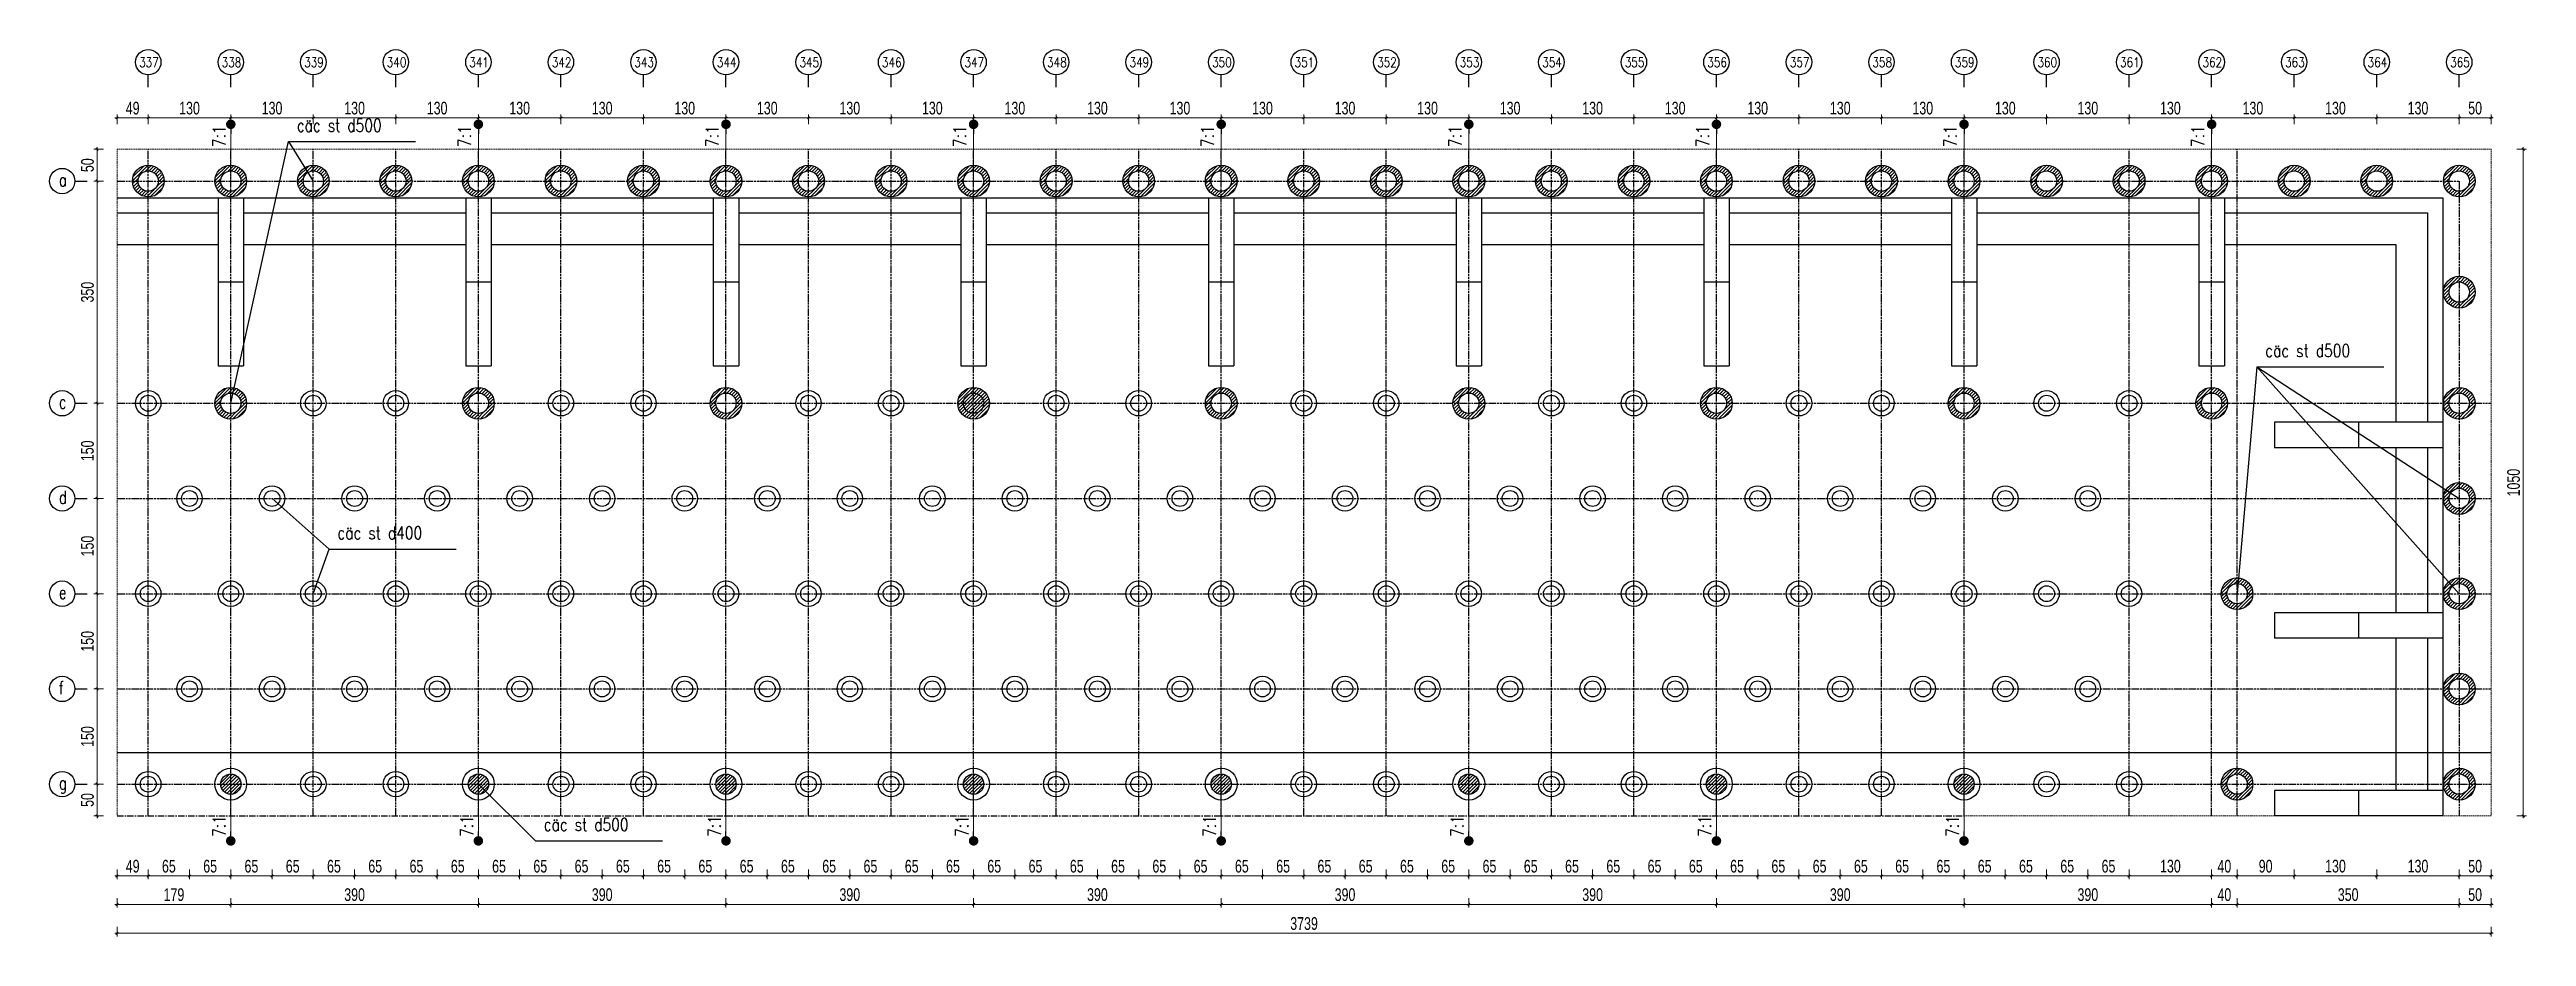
# Model space of a CAD drawing. Header units: inches. Extents: x -1640460 to 2672754, y -1012 to 1209503.
# Drawn here: x 19503 to 23405, y 129 to 1527 of the extents above; entities that cross this region are included whole.
import ezdxf

# ---------------------------------------------------------------- set-up
doc = ezdxf.new("R2010")
doc.units = ezdxf.units.IN
doc.header["$MEASUREMENT"] = 0
for name, pattern in [('ACAD_ISO09W100', [45, 24, -3, 6, -3, 6, -3]), ('CENTER', [2, 1.25, -0.25, 0.25, -0.25]), ('HIDDEN', [0.375, 0.25, -0.125])]:
    doc.linetypes.add(name, pattern=pattern)
doc.layers.add('DIM', color=177, linetype='Continuous', lineweight=20)
doc.layers.add('THAY1', color=9, linetype='Continuous', lineweight=20)
for name, color, linetype in [('Kich thuoc', 4, 'Continuous'), ('Text', 2, 'Continuous'), ('Tim', 8, 'ACAD_ISO09W100')]:
    doc.layers.add(name, color=color, linetype=linetype)
doc.layers.add('Net dut', color=8, linetype='Continuous', plot=False)
doc.styles.add('KICH_THUOC', font='vnsimli.shx', dxfattribs={"width": 0.8})
doc.styles.add('TXTDIM', font='VNARIAL.TTF', dxfattribs={"width": 0.7})
doc.dimstyles.new('DIM10', dxfattribs={"dimscale": 10, "dimtxt": 2, "dimasz": 0.3, "dimexe": 0.5, "dimexo": 0.5, "dimgap": 0.5, "dimtad": 1, "dimdec": 0, "dimzin": 12, "dimdsep": 46, "dimtxsty": 'TXTDIM', "dimblk": 'SLASH', "dimcen": 1.5, "dimclrd": 1, "dimclre": 256, "dimclrt": 2, "dimadec": 0, "dimazin": 0, "dimtfac": 1, "dimtdec": 0, "dimtix": 1, "dimtmove": 0, "dimatfit": 3, "dimldrblk": 'DOT', "dimfxl": 1, "dimfxlon": 1, "dimtolj": 1, "dimtzin": 0, "dimlwd": 9, "dimlwe": 9, "dimarcsym": 1})
pattern_1 = [(45, (18913.49, 0), (-2.6516504, 2.6516504), [])]
pattern_2 = [(45, (19303.49, 0), (-2.65165, 2.65165), [])]
pattern_3 = [(45, (19693.49, 0), (-2.65165, 2.65165), [])]
pattern_4 = [(45, (20083.49, 0), (-2.65165, 2.65165), [])]
pattern_5 = [(45, (20473.49, 0), (-2.65165, 2.65165), [])]
pattern_6 = [(45, (20863.49, 0), (-2.65165, 2.65165), [])]
pattern_7 = [(45, (21253.49, 0), (-2.65165, 2.65165), [])]
pattern_8 = [(45, (21643.49, 0), (-2.65165, 2.65165), [])]

msp = doc.modelspace()

# ---------------------------------------------------------------- texts
at = {"char_height": 20, "width": 34.474, "attachment_point": 1, "rotation": 90, "style": 'KICH_THUOC'}
for insert in [(19760.6, 1372.9), (20147.2, 1372.9), (20537.2, 1372.9), (20927.2, 1372.9), (21317.2, 1372.9), (21707.2, 1372.9), (22097.2, 1372.9), (22487.2, 1372.9), (22877.2, 1372.9), (19760.6, 286.2), (20150.6, 286.2), (20540.6, 286.2), (20930.6, 286.2), (21320.6, 286.2), (21710.6, 286.2), (22100.6, 286.2), (22490.6, 286.2)]:
    msp.add_mtext('7:1', dxfattribs=dict(at, insert=insert))
at = {"layer": 'Text', "attachment_point": 1, "style": 'KICH_THUOC'}
for s, insert, char_height, width in [('337', (19644.6, 1514), 15, 14.376), ('cäc \xadst d500', (19892.9, 1417.2), 20, 371.637), ('a', (19517.9, 1331.3), 20, 371.637), ('cäc \xadst d500', (22993.3, 1062.3), 20, 371.637), ('c', (19517.9, 981.3), 20, 371.637), ('d', (19517.9, 831.3), 20, 371.637), ('cäc \xadst d400', (19956.8, 775.3), 20, 371.637), ('e', (19517.9, 681.3), 20, 371.637), ('f', (19517.9, 531.3), 20, 371.637), ('g', (19517.9, 381.3), 20, 371.637), ('cäc \xadst d500', (20281.8, 315.8), 20, 371.637)]:
    msp.add_mtext(s, dxfattribs=dict(at, insert=insert, char_height=char_height, width=width))
at = {"layer": 'Text', "linetype": 'CENTER', "char_height": 15, "width": 14.376, "attachment_point": 1, "style": 'KICH_THUOC'}
for s, insert in [('338', (19774.6, 1514)), ('339', (19904.6, 1514)), ('340', (20034.6, 1514)), ('341', (20164.6, 1514)), ('342', (20294.6, 1514)), ('343', (20424.6, 1514)), ('344', (20554.6, 1514)), ('345', (20684.6, 1514)), ('346', (20814.6, 1514)), ('347', (20944.6, 1514)), ('348', (21074.6, 1514)), ('349', (21204.6, 1514)), ('350', (21334.6, 1514)), ('351', (21464.6, 1514)), ('352', (21594.6, 1514)), ('353', (21724.6, 1514)), ('354', (21854.6, 1514)), ('355', (21984.6, 1514)), ('356', (22114.6, 1514)), ('357', (22244.6, 1514)), ('358', (22374.6, 1514)), ('359', (22504.6, 1514)), ('360', (22634.6, 1514)), ('361', (22764.6, 1514)), ('362', (22894.6, 1514)), ('363', (23024.6, 1514)), ('364', (23154.6, 1514)), ('365', (23284.6, 1514))]:
    msp.add_mtext(s, dxfattribs=dict(at, insert=insert))

# ---------------------------------------------------------------- blocks, each defined once
blk = doc.blocks.new('SLASH')
at = {"layer": 'DIM', "color": 16}
blk.add_line((-1.2, 0), (1.2, 0), dxfattribs=at)
at = {"layer": 'DIM', "color": 16, "linetype": 'Continuous'}
blk.add_line((-0.6, -0.6), (0.6, 0.6), dxfattribs=at)
blk = doc.blocks.new('*D647')
at = {"layer": 'Defpoints', "color": 0}
for p in [(19609.9, 319.4), (19658.9, 319.4), (19658.9, 224.8)]:
    blk.add_point(p, dxfattribs=at)
at = {"layer": 'Kich thuoc', "lineweight": 9}
for p, q in [((19609.9, 234.8), (19609.9, 219.8)), ((19658.9, 234.8), (19658.9, 219.8))]:
    blk.add_line(p, q, dxfattribs=at)
at = {"layer": 'Kich thuoc', "color": 1, "lineweight": 9}
blk.add_line((19612.9, 224.8), (19655.9, 224.8), dxfattribs=at)
at = {"layer": 'Kich thuoc', "color": 1, "lineweight": 9, "xscale": 3, "yscale": 3, "zscale": 3, "rotation": 180}
blk.add_blockref('SLASH', (19609.9, 224.8), dxfattribs=at)
at = {"layer": 'Kich thuoc', "color": 1, "lineweight": 9, "xscale": 3, "yscale": 3, "zscale": 3}
blk.add_blockref('SLASH', (19658.9, 224.8), dxfattribs=at)
at = {"layer": 'Kich thuoc', "color": 2, "insert": (19634.4, 240), "char_height": 20, "attachment_point": 5, "style": 'TXTDIM'}
blk.add_mtext('\\A1;49', dxfattribs=at)
blk = doc.blocks.new('_Dot')
at = {"color": 0, "linetype": 'ByBlock', "lineweight": -2}
blk.add_line((-0.5, 0), (-1, 0), dxfattribs=at)
at = {"color": 0, "linetype": 'ByBlock', "const_width": 0.5}
blk.add_lwpolyline([(-0.25, 0, 1), (0.25, 0, 1)], format="xyb", close=True, dxfattribs=at)
blk = doc.blocks.new('*D648')
at = {"layer": 'Defpoints', "color": 0}
for p in [(19658.9, 319.4), (19723.9, 319.4), (19723.9, 224.8)]:
    blk.add_point(p, dxfattribs=at)
at = {"layer": 'Kich thuoc', "lineweight": 9}
for p, q in [((19658.9, 234.8), (19658.9, 219.8)), ((19723.9, 234.8), (19723.9, 219.8))]:
    blk.add_line(p, q, dxfattribs=at)
at = {"layer": 'Kich thuoc', "color": 1, "lineweight": 9}
blk.add_line((19661.9, 224.8), (19720.9, 224.8), dxfattribs=at)
at = {"layer": 'Kich thuoc', "color": 1, "lineweight": 9, "xscale": 3, "yscale": 3, "zscale": 3, "rotation": 180}
blk.add_blockref('SLASH', (19658.9, 224.8), dxfattribs=at)
at = {"layer": 'Kich thuoc', "color": 1, "lineweight": 9, "xscale": 3, "yscale": 3, "zscale": 3}
blk.add_blockref('SLASH', (19723.9, 224.8), dxfattribs=at)
at = {"layer": 'Kich thuoc', "color": 2, "insert": (19691.4, 240), "char_height": 20, "attachment_point": 5, "style": 'TXTDIM'}
blk.add_mtext('\\A1;65', dxfattribs=at)
blk = doc.blocks.new('*D649')
at = {"layer": 'Defpoints', "color": 0}
for p in [(19723.9, 319.4), (19788.9, 319.4), (19788.9, 224.8)]:
    blk.add_point(p, dxfattribs=at)
at = {"layer": 'Kich thuoc', "lineweight": 9}
for p, q in [((19723.9, 234.8), (19723.9, 219.8)), ((19788.9, 234.8), (19788.9, 219.8))]:
    blk.add_line(p, q, dxfattribs=at)
at = {"layer": 'Kich thuoc', "color": 1, "lineweight": 9}
blk.add_line((19726.9, 224.8), (19785.9, 224.8), dxfattribs=at)
at = {"layer": 'Kich thuoc', "color": 1, "lineweight": 9, "xscale": 3, "yscale": 3, "zscale": 3, "rotation": 180}
blk.add_blockref('SLASH', (19723.9, 224.8), dxfattribs=at)
at = {"layer": 'Kich thuoc', "color": 1, "lineweight": 9, "xscale": 3, "yscale": 3, "zscale": 3}
blk.add_blockref('SLASH', (19788.9, 224.8), dxfattribs=at)
at = {"layer": 'Kich thuoc', "color": 2, "insert": (19756.4, 240), "char_height": 20, "attachment_point": 5, "style": 'TXTDIM'}
blk.add_mtext('\\A1;65', dxfattribs=at)
blk = doc.blocks.new('*D650')
at = {"layer": 'Defpoints', "color": 0}
for p in [(19788.9, 319.4), (19853.9, 319.4), (19853.9, 224.8)]:
    blk.add_point(p, dxfattribs=at)
at = {"layer": 'Kich thuoc', "lineweight": 9}
for p, q in [((19788.9, 234.8), (19788.9, 219.8)), ((19853.9, 234.8), (19853.9, 219.8))]:
    blk.add_line(p, q, dxfattribs=at)
at = {"layer": 'Kich thuoc', "color": 1, "lineweight": 9}
blk.add_line((19791.9, 224.8), (19850.9, 224.8), dxfattribs=at)
at = {"layer": 'Kich thuoc', "color": 1, "lineweight": 9, "xscale": 3, "yscale": 3, "zscale": 3, "rotation": 180}
blk.add_blockref('SLASH', (19788.9, 224.8), dxfattribs=at)
at = {"layer": 'Kich thuoc', "color": 1, "lineweight": 9, "xscale": 3, "yscale": 3, "zscale": 3}
blk.add_blockref('SLASH', (19853.9, 224.8), dxfattribs=at)
at = {"layer": 'Kich thuoc', "color": 2, "insert": (19821.4, 240), "char_height": 20, "attachment_point": 5, "style": 'TXTDIM'}
blk.add_mtext('\\A1;65', dxfattribs=at)
blk = doc.blocks.new('*D651')
at = {"layer": 'Defpoints', "color": 0}
for p in [(19853.9, 319.4), (19918.9, 319.4), (19918.9, 224.8)]:
    blk.add_point(p, dxfattribs=at)
at = {"layer": 'Kich thuoc', "lineweight": 9}
for p, q in [((19853.9, 234.8), (19853.9, 219.8)), ((19918.9, 234.8), (19918.9, 219.8))]:
    blk.add_line(p, q, dxfattribs=at)
at = {"layer": 'Kich thuoc', "color": 1, "lineweight": 9}
blk.add_line((19856.9, 224.8), (19915.9, 224.8), dxfattribs=at)
at = {"layer": 'Kich thuoc', "color": 1, "lineweight": 9, "xscale": 3, "yscale": 3, "zscale": 3, "rotation": 180}
blk.add_blockref('SLASH', (19853.9, 224.8), dxfattribs=at)
at = {"layer": 'Kich thuoc', "color": 1, "lineweight": 9, "xscale": 3, "yscale": 3, "zscale": 3}
blk.add_blockref('SLASH', (19918.9, 224.8), dxfattribs=at)
at = {"layer": 'Kich thuoc', "color": 2, "insert": (19886.4, 240), "char_height": 20, "attachment_point": 5, "style": 'TXTDIM'}
blk.add_mtext('\\A1;65', dxfattribs=at)
blk = doc.blocks.new('*D652')
at = {"layer": 'Defpoints', "color": 0}
for p in [(19918.9, 319.4), (19983.9, 319.4), (19983.9, 224.8)]:
    blk.add_point(p, dxfattribs=at)
at = {"layer": 'Kich thuoc', "lineweight": 9}
for p, q in [((19918.9, 234.8), (19918.9, 219.8)), ((19983.9, 234.8), (19983.9, 219.8))]:
    blk.add_line(p, q, dxfattribs=at)
at = {"layer": 'Kich thuoc', "color": 1, "lineweight": 9}
blk.add_line((19921.9, 224.8), (19980.9, 224.8), dxfattribs=at)
at = {"layer": 'Kich thuoc', "color": 1, "lineweight": 9, "xscale": 3, "yscale": 3, "zscale": 3, "rotation": 180}
blk.add_blockref('SLASH', (19918.9, 224.8), dxfattribs=at)
at = {"layer": 'Kich thuoc', "color": 1, "lineweight": 9, "xscale": 3, "yscale": 3, "zscale": 3}
blk.add_blockref('SLASH', (19983.9, 224.8), dxfattribs=at)
at = {"layer": 'Kich thuoc', "color": 2, "insert": (19951.4, 240), "char_height": 20, "attachment_point": 5, "style": 'TXTDIM'}
blk.add_mtext('\\A1;65', dxfattribs=at)
blk = doc.blocks.new('*D653')
at = {"layer": 'Defpoints', "color": 0}
for p in [(19983.9, 319.4), (20048.9, 319.4), (20048.9, 224.8)]:
    blk.add_point(p, dxfattribs=at)
at = {"layer": 'Kich thuoc', "lineweight": 9}
for p, q in [((19983.9, 234.8), (19983.9, 219.8)), ((20048.9, 234.8), (20048.9, 219.8))]:
    blk.add_line(p, q, dxfattribs=at)
at = {"layer": 'Kich thuoc', "color": 1, "lineweight": 9}
blk.add_line((19986.9, 224.8), (20045.9, 224.8), dxfattribs=at)
at = {"layer": 'Kich thuoc', "color": 1, "lineweight": 9, "xscale": 3, "yscale": 3, "zscale": 3, "rotation": 180}
blk.add_blockref('SLASH', (19983.9, 224.8), dxfattribs=at)
at = {"layer": 'Kich thuoc', "color": 1, "lineweight": 9, "xscale": 3, "yscale": 3, "zscale": 3}
blk.add_blockref('SLASH', (20048.9, 224.8), dxfattribs=at)
at = {"layer": 'Kich thuoc', "color": 2, "insert": (20016.4, 240), "char_height": 20, "attachment_point": 5, "style": 'TXTDIM'}
blk.add_mtext('\\A1;65', dxfattribs=at)
blk = doc.blocks.new('*D654')
at = {"layer": 'Defpoints', "color": 0}
for p in [(20048.9, 319.4), (20113.9, 319.4), (20113.9, 224.8)]:
    blk.add_point(p, dxfattribs=at)
at = {"layer": 'Kich thuoc', "lineweight": 9}
for p, q in [((20048.9, 234.8), (20048.9, 219.8)), ((20113.9, 234.8), (20113.9, 219.8))]:
    blk.add_line(p, q, dxfattribs=at)
at = {"layer": 'Kich thuoc', "color": 1, "lineweight": 9}
blk.add_line((20051.9, 224.8), (20110.9, 224.8), dxfattribs=at)
at = {"layer": 'Kich thuoc', "color": 1, "lineweight": 9, "xscale": 3, "yscale": 3, "zscale": 3, "rotation": 180}
blk.add_blockref('SLASH', (20048.9, 224.8), dxfattribs=at)
at = {"layer": 'Kich thuoc', "color": 1, "lineweight": 9, "xscale": 3, "yscale": 3, "zscale": 3}
blk.add_blockref('SLASH', (20113.9, 224.8), dxfattribs=at)
at = {"layer": 'Kich thuoc', "color": 2, "insert": (20081.4, 240), "char_height": 20, "attachment_point": 5, "style": 'TXTDIM'}
blk.add_mtext('\\A1;65', dxfattribs=at)
blk = doc.blocks.new('*D655')
at = {"layer": 'Defpoints', "color": 0}
for p in [(20113.9, 319.4), (20178.9, 319.4), (20178.9, 224.8)]:
    blk.add_point(p, dxfattribs=at)
at = {"layer": 'Kich thuoc', "lineweight": 9}
for p, q in [((20113.9, 234.8), (20113.9, 219.8)), ((20178.9, 234.8), (20178.9, 219.8))]:
    blk.add_line(p, q, dxfattribs=at)
at = {"layer": 'Kich thuoc', "color": 1, "lineweight": 9}
blk.add_line((20116.9, 224.8), (20175.9, 224.8), dxfattribs=at)
at = {"layer": 'Kich thuoc', "color": 1, "lineweight": 9, "xscale": 3, "yscale": 3, "zscale": 3, "rotation": 180}
blk.add_blockref('SLASH', (20113.9, 224.8), dxfattribs=at)
at = {"layer": 'Kich thuoc', "color": 1, "lineweight": 9, "xscale": 3, "yscale": 3, "zscale": 3}
blk.add_blockref('SLASH', (20178.9, 224.8), dxfattribs=at)
at = {"layer": 'Kich thuoc', "color": 2, "insert": (20146.4, 240), "char_height": 20, "attachment_point": 5, "style": 'TXTDIM'}
blk.add_mtext('\\A1;65', dxfattribs=at)
blk = doc.blocks.new('*D656')
at = {"layer": 'Defpoints', "color": 0}
for p in [(20178.9, 319.4), (20243.9, 319.4), (20243.9, 224.8)]:
    blk.add_point(p, dxfattribs=at)
at = {"layer": 'Kich thuoc', "lineweight": 9}
for p, q in [((20178.9, 234.8), (20178.9, 219.8)), ((20243.9, 234.8), (20243.9, 219.8))]:
    blk.add_line(p, q, dxfattribs=at)
at = {"layer": 'Kich thuoc', "color": 1, "lineweight": 9}
blk.add_line((20181.9, 224.8), (20240.9, 224.8), dxfattribs=at)
at = {"layer": 'Kich thuoc', "color": 1, "lineweight": 9, "xscale": 3, "yscale": 3, "zscale": 3, "rotation": 180}
blk.add_blockref('SLASH', (20178.9, 224.8), dxfattribs=at)
at = {"layer": 'Kich thuoc', "color": 1, "lineweight": 9, "xscale": 3, "yscale": 3, "zscale": 3}
blk.add_blockref('SLASH', (20243.9, 224.8), dxfattribs=at)
at = {"layer": 'Kich thuoc', "color": 2, "insert": (20211.4, 240), "char_height": 20, "attachment_point": 5, "style": 'TXTDIM'}
blk.add_mtext('\\A1;65', dxfattribs=at)
blk = doc.blocks.new('*D657')
at = {"layer": 'Defpoints', "color": 0}
for p in [(20243.9, 319.4), (20308.9, 319.4), (20308.9, 224.8)]:
    blk.add_point(p, dxfattribs=at)
at = {"layer": 'Kich thuoc', "lineweight": 9}
for p, q in [((20243.9, 234.8), (20243.9, 219.8)), ((20308.9, 234.8), (20308.9, 219.8))]:
    blk.add_line(p, q, dxfattribs=at)
at = {"layer": 'Kich thuoc', "color": 1, "lineweight": 9}
blk.add_line((20246.9, 224.8), (20305.9, 224.8), dxfattribs=at)
at = {"layer": 'Kich thuoc', "color": 1, "lineweight": 9, "xscale": 3, "yscale": 3, "zscale": 3, "rotation": 180}
blk.add_blockref('SLASH', (20243.9, 224.8), dxfattribs=at)
at = {"layer": 'Kich thuoc', "color": 1, "lineweight": 9, "xscale": 3, "yscale": 3, "zscale": 3}
blk.add_blockref('SLASH', (20308.9, 224.8), dxfattribs=at)
at = {"layer": 'Kich thuoc', "color": 2, "insert": (20276.4, 240), "char_height": 20, "attachment_point": 5, "style": 'TXTDIM'}
blk.add_mtext('\\A1;65', dxfattribs=at)
blk = doc.blocks.new('*D658')
at = {"layer": 'Defpoints', "color": 0}
for p in [(20308.9, 319.4), (20373.9, 319.4), (20373.9, 224.8)]:
    blk.add_point(p, dxfattribs=at)
at = {"layer": 'Kich thuoc', "lineweight": 9}
for p, q in [((20308.9, 234.8), (20308.9, 219.8)), ((20373.9, 234.8), (20373.9, 219.8))]:
    blk.add_line(p, q, dxfattribs=at)
at = {"layer": 'Kich thuoc', "color": 1, "lineweight": 9}
blk.add_line((20311.9, 224.8), (20370.9, 224.8), dxfattribs=at)
at = {"layer": 'Kich thuoc', "color": 1, "lineweight": 9, "xscale": 3, "yscale": 3, "zscale": 3, "rotation": 180}
blk.add_blockref('SLASH', (20308.9, 224.8), dxfattribs=at)
at = {"layer": 'Kich thuoc', "color": 1, "lineweight": 9, "xscale": 3, "yscale": 3, "zscale": 3}
blk.add_blockref('SLASH', (20373.9, 224.8), dxfattribs=at)
at = {"layer": 'Kich thuoc', "color": 2, "insert": (20341.4, 240), "char_height": 20, "attachment_point": 5, "style": 'TXTDIM'}
blk.add_mtext('\\A1;65', dxfattribs=at)
blk = doc.blocks.new('*D659')
at = {"layer": 'Defpoints', "color": 0}
for p in [(20373.9, 319.4), (20438.9, 319.4), (20438.9, 224.8)]:
    blk.add_point(p, dxfattribs=at)
at = {"layer": 'Kich thuoc', "lineweight": 9}
for p, q in [((20373.9, 234.8), (20373.9, 219.8)), ((20438.9, 234.8), (20438.9, 219.8))]:
    blk.add_line(p, q, dxfattribs=at)
at = {"layer": 'Kich thuoc', "color": 1, "lineweight": 9}
blk.add_line((20376.9, 224.8), (20435.9, 224.8), dxfattribs=at)
at = {"layer": 'Kich thuoc', "color": 1, "lineweight": 9, "xscale": 3, "yscale": 3, "zscale": 3, "rotation": 180}
blk.add_blockref('SLASH', (20373.9, 224.8), dxfattribs=at)
at = {"layer": 'Kich thuoc', "color": 1, "lineweight": 9, "xscale": 3, "yscale": 3, "zscale": 3}
blk.add_blockref('SLASH', (20438.9, 224.8), dxfattribs=at)
at = {"layer": 'Kich thuoc', "color": 2, "insert": (20406.4, 240), "char_height": 20, "attachment_point": 5, "style": 'TXTDIM'}
blk.add_mtext('\\A1;65', dxfattribs=at)
blk = doc.blocks.new('*D660')
at = {"layer": 'Defpoints', "color": 0}
for p in [(20438.9, 319.4), (20503.9, 319.4), (20503.9, 224.8)]:
    blk.add_point(p, dxfattribs=at)
at = {"layer": 'Kich thuoc', "lineweight": 9}
for p, q in [((20438.9, 234.8), (20438.9, 219.8)), ((20503.9, 234.8), (20503.9, 219.8))]:
    blk.add_line(p, q, dxfattribs=at)
at = {"layer": 'Kich thuoc', "color": 1, "lineweight": 9}
blk.add_line((20441.9, 224.8), (20500.9, 224.8), dxfattribs=at)
at = {"layer": 'Kich thuoc', "color": 1, "lineweight": 9, "xscale": 3, "yscale": 3, "zscale": 3, "rotation": 180}
blk.add_blockref('SLASH', (20438.9, 224.8), dxfattribs=at)
at = {"layer": 'Kich thuoc', "color": 1, "lineweight": 9, "xscale": 3, "yscale": 3, "zscale": 3}
blk.add_blockref('SLASH', (20503.9, 224.8), dxfattribs=at)
at = {"layer": 'Kich thuoc', "color": 2, "insert": (20471.4, 240), "char_height": 20, "attachment_point": 5, "style": 'TXTDIM'}
blk.add_mtext('\\A1;65', dxfattribs=at)
blk = doc.blocks.new('*D661')
at = {"layer": 'Defpoints', "color": 0}
for p in [(20503.9, 319.4), (20568.9, 319.4), (20568.9, 224.8)]:
    blk.add_point(p, dxfattribs=at)
at = {"layer": 'Kich thuoc', "lineweight": 9}
for p, q in [((20503.9, 234.8), (20503.9, 219.8)), ((20568.9, 234.8), (20568.9, 219.8))]:
    blk.add_line(p, q, dxfattribs=at)
at = {"layer": 'Kich thuoc', "color": 1, "lineweight": 9}
blk.add_line((20506.9, 224.8), (20565.9, 224.8), dxfattribs=at)
at = {"layer": 'Kich thuoc', "color": 1, "lineweight": 9, "xscale": 3, "yscale": 3, "zscale": 3, "rotation": 180}
blk.add_blockref('SLASH', (20503.9, 224.8), dxfattribs=at)
at = {"layer": 'Kich thuoc', "color": 1, "lineweight": 9, "xscale": 3, "yscale": 3, "zscale": 3}
blk.add_blockref('SLASH', (20568.9, 224.8), dxfattribs=at)
at = {"layer": 'Kich thuoc', "color": 2, "insert": (20536.4, 240), "char_height": 20, "attachment_point": 5, "style": 'TXTDIM'}
blk.add_mtext('\\A1;65', dxfattribs=at)
blk = doc.blocks.new('*D662')
at = {"layer": 'Defpoints', "color": 0}
for p in [(20568.9, 319.4), (20633.9, 319.4), (20633.9, 224.8)]:
    blk.add_point(p, dxfattribs=at)
at = {"layer": 'Kich thuoc', "lineweight": 9}
for p, q in [((20568.9, 234.8), (20568.9, 219.8)), ((20633.9, 234.8), (20633.9, 219.8))]:
    blk.add_line(p, q, dxfattribs=at)
at = {"layer": 'Kich thuoc', "color": 1, "lineweight": 9}
blk.add_line((20571.9, 224.8), (20630.9, 224.8), dxfattribs=at)
at = {"layer": 'Kich thuoc', "color": 1, "lineweight": 9, "xscale": 3, "yscale": 3, "zscale": 3, "rotation": 180}
blk.add_blockref('SLASH', (20568.9, 224.8), dxfattribs=at)
at = {"layer": 'Kich thuoc', "color": 1, "lineweight": 9, "xscale": 3, "yscale": 3, "zscale": 3}
blk.add_blockref('SLASH', (20633.9, 224.8), dxfattribs=at)
at = {"layer": 'Kich thuoc', "color": 2, "insert": (20601.4, 240), "char_height": 20, "attachment_point": 5, "style": 'TXTDIM'}
blk.add_mtext('\\A1;65', dxfattribs=at)
blk = doc.blocks.new('*D663')
at = {"layer": 'Defpoints', "color": 0}
for p in [(20633.9, 319.4), (20698.9, 319.4), (20698.9, 224.8)]:
    blk.add_point(p, dxfattribs=at)
at = {"layer": 'Kich thuoc', "lineweight": 9}
for p, q in [((20633.9, 234.8), (20633.9, 219.8)), ((20698.9, 234.8), (20698.9, 219.8))]:
    blk.add_line(p, q, dxfattribs=at)
at = {"layer": 'Kich thuoc', "color": 1, "lineweight": 9}
blk.add_line((20636.9, 224.8), (20695.9, 224.8), dxfattribs=at)
at = {"layer": 'Kich thuoc', "color": 1, "lineweight": 9, "xscale": 3, "yscale": 3, "zscale": 3, "rotation": 180}
blk.add_blockref('SLASH', (20633.9, 224.8), dxfattribs=at)
at = {"layer": 'Kich thuoc', "color": 1, "lineweight": 9, "xscale": 3, "yscale": 3, "zscale": 3}
blk.add_blockref('SLASH', (20698.9, 224.8), dxfattribs=at)
at = {"layer": 'Kich thuoc', "color": 2, "insert": (20666.4, 240), "char_height": 20, "attachment_point": 5, "style": 'TXTDIM'}
blk.add_mtext('\\A1;65', dxfattribs=at)
blk = doc.blocks.new('*D664')
at = {"layer": 'Defpoints', "color": 0}
for p in [(20698.9, 319.4), (20763.9, 319.4), (20763.9, 224.8)]:
    blk.add_point(p, dxfattribs=at)
at = {"layer": 'Kich thuoc', "lineweight": 9}
for p, q in [((20698.9, 234.8), (20698.9, 219.8)), ((20763.9, 234.8), (20763.9, 219.8))]:
    blk.add_line(p, q, dxfattribs=at)
at = {"layer": 'Kich thuoc', "color": 1, "lineweight": 9}
blk.add_line((20701.9, 224.8), (20760.9, 224.8), dxfattribs=at)
at = {"layer": 'Kich thuoc', "color": 1, "lineweight": 9, "xscale": 3, "yscale": 3, "zscale": 3, "rotation": 180}
blk.add_blockref('SLASH', (20698.9, 224.8), dxfattribs=at)
at = {"layer": 'Kich thuoc', "color": 1, "lineweight": 9, "xscale": 3, "yscale": 3, "zscale": 3}
blk.add_blockref('SLASH', (20763.9, 224.8), dxfattribs=at)
at = {"layer": 'Kich thuoc', "color": 2, "insert": (20731.4, 240), "char_height": 20, "attachment_point": 5, "style": 'TXTDIM'}
blk.add_mtext('\\A1;65', dxfattribs=at)
blk = doc.blocks.new('*D665')
at = {"layer": 'Defpoints', "color": 0}
for p in [(20763.9, 319.4), (20828.9, 319.4), (20828.9, 224.8)]:
    blk.add_point(p, dxfattribs=at)
at = {"layer": 'Kich thuoc', "lineweight": 9}
for p, q in [((20763.9, 234.8), (20763.9, 219.8)), ((20828.9, 234.8), (20828.9, 219.8))]:
    blk.add_line(p, q, dxfattribs=at)
at = {"layer": 'Kich thuoc', "color": 1, "lineweight": 9}
blk.add_line((20766.9, 224.8), (20825.9, 224.8), dxfattribs=at)
at = {"layer": 'Kich thuoc', "color": 1, "lineweight": 9, "xscale": 3, "yscale": 3, "zscale": 3, "rotation": 180}
blk.add_blockref('SLASH', (20763.9, 224.8), dxfattribs=at)
at = {"layer": 'Kich thuoc', "color": 1, "lineweight": 9, "xscale": 3, "yscale": 3, "zscale": 3}
blk.add_blockref('SLASH', (20828.9, 224.8), dxfattribs=at)
at = {"layer": 'Kich thuoc', "color": 2, "insert": (20796.4, 240), "char_height": 20, "attachment_point": 5, "style": 'TXTDIM'}
blk.add_mtext('\\A1;65', dxfattribs=at)
blk = doc.blocks.new('*D666')
at = {"layer": 'Defpoints', "color": 0}
for p in [(20828.9, 319.4), (20893.9, 319.4), (20893.9, 224.8)]:
    blk.add_point(p, dxfattribs=at)
at = {"layer": 'Kich thuoc', "lineweight": 9}
for p, q in [((20828.9, 234.8), (20828.9, 219.8)), ((20893.9, 234.8), (20893.9, 219.8))]:
    blk.add_line(p, q, dxfattribs=at)
at = {"layer": 'Kich thuoc', "color": 1, "lineweight": 9}
blk.add_line((20831.9, 224.8), (20890.9, 224.8), dxfattribs=at)
at = {"layer": 'Kich thuoc', "color": 1, "lineweight": 9, "xscale": 3, "yscale": 3, "zscale": 3, "rotation": 180}
blk.add_blockref('SLASH', (20828.9, 224.8), dxfattribs=at)
at = {"layer": 'Kich thuoc', "color": 1, "lineweight": 9, "xscale": 3, "yscale": 3, "zscale": 3}
blk.add_blockref('SLASH', (20893.9, 224.8), dxfattribs=at)
at = {"layer": 'Kich thuoc', "color": 2, "insert": (20861.4, 240), "char_height": 20, "attachment_point": 5, "style": 'TXTDIM'}
blk.add_mtext('\\A1;65', dxfattribs=at)
blk = doc.blocks.new('*D667')
at = {"layer": 'Defpoints', "color": 0}
for p in [(20893.9, 319.4), (20958.9, 319.4), (20958.9, 224.8)]:
    blk.add_point(p, dxfattribs=at)
at = {"layer": 'Kich thuoc', "lineweight": 9}
for p, q in [((20893.9, 234.8), (20893.9, 219.8)), ((20958.9, 234.8), (20958.9, 219.8))]:
    blk.add_line(p, q, dxfattribs=at)
at = {"layer": 'Kich thuoc', "color": 1, "lineweight": 9}
blk.add_line((20896.9, 224.8), (20955.9, 224.8), dxfattribs=at)
at = {"layer": 'Kich thuoc', "color": 1, "lineweight": 9, "xscale": 3, "yscale": 3, "zscale": 3, "rotation": 180}
blk.add_blockref('SLASH', (20893.9, 224.8), dxfattribs=at)
at = {"layer": 'Kich thuoc', "color": 1, "lineweight": 9, "xscale": 3, "yscale": 3, "zscale": 3}
blk.add_blockref('SLASH', (20958.9, 224.8), dxfattribs=at)
at = {"layer": 'Kich thuoc', "color": 2, "insert": (20926.4, 240), "char_height": 20, "attachment_point": 5, "style": 'TXTDIM'}
blk.add_mtext('\\A1;65', dxfattribs=at)
blk = doc.blocks.new('*D668')
at = {"layer": 'Defpoints', "color": 0}
for p in [(20958.9, 319.4), (21023.9, 319.4), (21023.9, 224.8)]:
    blk.add_point(p, dxfattribs=at)
at = {"layer": 'Kich thuoc', "lineweight": 9}
for p, q in [((20958.9, 234.8), (20958.9, 219.8)), ((21023.9, 234.8), (21023.9, 219.8))]:
    blk.add_line(p, q, dxfattribs=at)
at = {"layer": 'Kich thuoc', "color": 1, "lineweight": 9}
blk.add_line((20961.9, 224.8), (21020.9, 224.8), dxfattribs=at)
at = {"layer": 'Kich thuoc', "color": 1, "lineweight": 9, "xscale": 3, "yscale": 3, "zscale": 3, "rotation": 180}
blk.add_blockref('SLASH', (20958.9, 224.8), dxfattribs=at)
at = {"layer": 'Kich thuoc', "color": 1, "lineweight": 9, "xscale": 3, "yscale": 3, "zscale": 3}
blk.add_blockref('SLASH', (21023.9, 224.8), dxfattribs=at)
at = {"layer": 'Kich thuoc', "color": 2, "insert": (20991.4, 240), "char_height": 20, "attachment_point": 5, "style": 'TXTDIM'}
blk.add_mtext('\\A1;65', dxfattribs=at)
blk = doc.blocks.new('*D669')
at = {"layer": 'Defpoints', "color": 0}
for p in [(21023.9, 319.4), (21088.9, 319.4), (21088.9, 224.8)]:
    blk.add_point(p, dxfattribs=at)
at = {"layer": 'Kich thuoc', "lineweight": 9}
for p, q in [((21023.9, 234.8), (21023.9, 219.8)), ((21088.9, 234.8), (21088.9, 219.8))]:
    blk.add_line(p, q, dxfattribs=at)
at = {"layer": 'Kich thuoc', "color": 1, "lineweight": 9}
blk.add_line((21026.9, 224.8), (21085.9, 224.8), dxfattribs=at)
at = {"layer": 'Kich thuoc', "color": 1, "lineweight": 9, "xscale": 3, "yscale": 3, "zscale": 3, "rotation": 180}
blk.add_blockref('SLASH', (21023.9, 224.8), dxfattribs=at)
at = {"layer": 'Kich thuoc', "color": 1, "lineweight": 9, "xscale": 3, "yscale": 3, "zscale": 3}
blk.add_blockref('SLASH', (21088.9, 224.8), dxfattribs=at)
at = {"layer": 'Kich thuoc', "color": 2, "insert": (21056.4, 240), "char_height": 20, "attachment_point": 5, "style": 'TXTDIM'}
blk.add_mtext('\\A1;65', dxfattribs=at)
blk = doc.blocks.new('*D670')
at = {"layer": 'Defpoints', "color": 0}
for p in [(21088.9, 319.4), (21153.9, 319.4), (21153.9, 224.8)]:
    blk.add_point(p, dxfattribs=at)
at = {"layer": 'Kich thuoc', "lineweight": 9}
for p, q in [((21088.9, 234.8), (21088.9, 219.8)), ((21153.9, 234.8), (21153.9, 219.8))]:
    blk.add_line(p, q, dxfattribs=at)
at = {"layer": 'Kich thuoc', "color": 1, "lineweight": 9}
blk.add_line((21091.9, 224.8), (21150.9, 224.8), dxfattribs=at)
at = {"layer": 'Kich thuoc', "color": 1, "lineweight": 9, "xscale": 3, "yscale": 3, "zscale": 3, "rotation": 180}
blk.add_blockref('SLASH', (21088.9, 224.8), dxfattribs=at)
at = {"layer": 'Kich thuoc', "color": 1, "lineweight": 9, "xscale": 3, "yscale": 3, "zscale": 3}
blk.add_blockref('SLASH', (21153.9, 224.8), dxfattribs=at)
at = {"layer": 'Kich thuoc', "color": 2, "insert": (21121.4, 240), "char_height": 20, "attachment_point": 5, "style": 'TXTDIM'}
blk.add_mtext('\\A1;65', dxfattribs=at)
blk = doc.blocks.new('*D671')
at = {"layer": 'Defpoints', "color": 0}
for p in [(21153.9, 319.4), (21218.9, 319.4), (21218.9, 224.8)]:
    blk.add_point(p, dxfattribs=at)
at = {"layer": 'Kich thuoc', "lineweight": 9}
for p, q in [((21153.9, 234.8), (21153.9, 219.8)), ((21218.9, 234.8), (21218.9, 219.8))]:
    blk.add_line(p, q, dxfattribs=at)
at = {"layer": 'Kich thuoc', "color": 1, "lineweight": 9}
blk.add_line((21156.9, 224.8), (21215.9, 224.8), dxfattribs=at)
at = {"layer": 'Kich thuoc', "color": 1, "lineweight": 9, "xscale": 3, "yscale": 3, "zscale": 3, "rotation": 180}
blk.add_blockref('SLASH', (21153.9, 224.8), dxfattribs=at)
at = {"layer": 'Kich thuoc', "color": 1, "lineweight": 9, "xscale": 3, "yscale": 3, "zscale": 3}
blk.add_blockref('SLASH', (21218.9, 224.8), dxfattribs=at)
at = {"layer": 'Kich thuoc', "color": 2, "insert": (21186.4, 240), "char_height": 20, "attachment_point": 5, "style": 'TXTDIM'}
blk.add_mtext('\\A1;65', dxfattribs=at)
blk = doc.blocks.new('*D672')
at = {"layer": 'Defpoints', "color": 0}
for p in [(21218.9, 319.4), (21283.9, 319.4), (21283.9, 224.8)]:
    blk.add_point(p, dxfattribs=at)
at = {"layer": 'Kich thuoc', "lineweight": 9}
for p, q in [((21218.9, 234.8), (21218.9, 219.8)), ((21283.9, 234.8), (21283.9, 219.8))]:
    blk.add_line(p, q, dxfattribs=at)
at = {"layer": 'Kich thuoc', "color": 1, "lineweight": 9}
blk.add_line((21221.9, 224.8), (21280.9, 224.8), dxfattribs=at)
at = {"layer": 'Kich thuoc', "color": 1, "lineweight": 9, "xscale": 3, "yscale": 3, "zscale": 3, "rotation": 180}
blk.add_blockref('SLASH', (21218.9, 224.8), dxfattribs=at)
at = {"layer": 'Kich thuoc', "color": 1, "lineweight": 9, "xscale": 3, "yscale": 3, "zscale": 3}
blk.add_blockref('SLASH', (21283.9, 224.8), dxfattribs=at)
at = {"layer": 'Kich thuoc', "color": 2, "insert": (21251.4, 240), "char_height": 20, "attachment_point": 5, "style": 'TXTDIM'}
blk.add_mtext('\\A1;65', dxfattribs=at)
blk = doc.blocks.new('*D673')
at = {"layer": 'Defpoints', "color": 0}
for p in [(21283.9, 319.4), (21348.9, 319.4), (21348.9, 224.8)]:
    blk.add_point(p, dxfattribs=at)
at = {"layer": 'Kich thuoc', "lineweight": 9}
for p, q in [((21283.9, 234.8), (21283.9, 219.8)), ((21348.9, 234.8), (21348.9, 219.8))]:
    blk.add_line(p, q, dxfattribs=at)
at = {"layer": 'Kich thuoc', "color": 1, "lineweight": 9}
blk.add_line((21286.9, 224.8), (21345.9, 224.8), dxfattribs=at)
at = {"layer": 'Kich thuoc', "color": 1, "lineweight": 9, "xscale": 3, "yscale": 3, "zscale": 3, "rotation": 180}
blk.add_blockref('SLASH', (21283.9, 224.8), dxfattribs=at)
at = {"layer": 'Kich thuoc', "color": 1, "lineweight": 9, "xscale": 3, "yscale": 3, "zscale": 3}
blk.add_blockref('SLASH', (21348.9, 224.8), dxfattribs=at)
at = {"layer": 'Kich thuoc', "color": 2, "insert": (21316.4, 240), "char_height": 20, "attachment_point": 5, "style": 'TXTDIM'}
blk.add_mtext('\\A1;65', dxfattribs=at)
blk = doc.blocks.new('*D674')
at = {"layer": 'Defpoints', "color": 0}
for p in [(21348.9, 319.4), (21413.9, 319.4), (21413.9, 224.8)]:
    blk.add_point(p, dxfattribs=at)
at = {"layer": 'Kich thuoc', "lineweight": 9}
for p, q in [((21348.9, 234.8), (21348.9, 219.8)), ((21413.9, 234.8), (21413.9, 219.8))]:
    blk.add_line(p, q, dxfattribs=at)
at = {"layer": 'Kich thuoc', "color": 1, "lineweight": 9}
blk.add_line((21351.9, 224.8), (21410.9, 224.8), dxfattribs=at)
at = {"layer": 'Kich thuoc', "color": 1, "lineweight": 9, "xscale": 3, "yscale": 3, "zscale": 3, "rotation": 180}
blk.add_blockref('SLASH', (21348.9, 224.8), dxfattribs=at)
at = {"layer": 'Kich thuoc', "color": 1, "lineweight": 9, "xscale": 3, "yscale": 3, "zscale": 3}
blk.add_blockref('SLASH', (21413.9, 224.8), dxfattribs=at)
at = {"layer": 'Kich thuoc', "color": 2, "insert": (21381.4, 240), "char_height": 20, "attachment_point": 5, "style": 'TXTDIM'}
blk.add_mtext('\\A1;65', dxfattribs=at)
blk = doc.blocks.new('*D675')
at = {"layer": 'Defpoints', "color": 0}
for p in [(21413.9, 319.4), (21478.9, 319.4), (21478.9, 224.8)]:
    blk.add_point(p, dxfattribs=at)
at = {"layer": 'Kich thuoc', "lineweight": 9}
for p, q in [((21413.9, 234.8), (21413.9, 219.8)), ((21478.9, 234.8), (21478.9, 219.8))]:
    blk.add_line(p, q, dxfattribs=at)
at = {"layer": 'Kich thuoc', "color": 1, "lineweight": 9}
blk.add_line((21416.9, 224.8), (21475.9, 224.8), dxfattribs=at)
at = {"layer": 'Kich thuoc', "color": 1, "lineweight": 9, "xscale": 3, "yscale": 3, "zscale": 3, "rotation": 180}
blk.add_blockref('SLASH', (21413.9, 224.8), dxfattribs=at)
at = {"layer": 'Kich thuoc', "color": 1, "lineweight": 9, "xscale": 3, "yscale": 3, "zscale": 3}
blk.add_blockref('SLASH', (21478.9, 224.8), dxfattribs=at)
at = {"layer": 'Kich thuoc', "color": 2, "insert": (21446.4, 240), "char_height": 20, "attachment_point": 5, "style": 'TXTDIM'}
blk.add_mtext('\\A1;65', dxfattribs=at)
blk = doc.blocks.new('*D676')
at = {"layer": 'Defpoints', "color": 0}
for p in [(21478.9, 319.4), (21543.9, 319.4), (21543.9, 224.8)]:
    blk.add_point(p, dxfattribs=at)
at = {"layer": 'Kich thuoc', "lineweight": 9}
for p, q in [((21478.9, 234.8), (21478.9, 219.8)), ((21543.9, 234.8), (21543.9, 219.8))]:
    blk.add_line(p, q, dxfattribs=at)
at = {"layer": 'Kich thuoc', "color": 1, "lineweight": 9}
blk.add_line((21481.9, 224.8), (21540.9, 224.8), dxfattribs=at)
at = {"layer": 'Kich thuoc', "color": 1, "lineweight": 9, "xscale": 3, "yscale": 3, "zscale": 3, "rotation": 180}
blk.add_blockref('SLASH', (21478.9, 224.8), dxfattribs=at)
at = {"layer": 'Kich thuoc', "color": 1, "lineweight": 9, "xscale": 3, "yscale": 3, "zscale": 3}
blk.add_blockref('SLASH', (21543.9, 224.8), dxfattribs=at)
at = {"layer": 'Kich thuoc', "color": 2, "insert": (21511.4, 240), "char_height": 20, "attachment_point": 5, "style": 'TXTDIM'}
blk.add_mtext('\\A1;65', dxfattribs=at)
blk = doc.blocks.new('*D677')
at = {"layer": 'Defpoints', "color": 0}
for p in [(21543.9, 319.4), (21608.9, 319.4), (21608.9, 224.8)]:
    blk.add_point(p, dxfattribs=at)
at = {"layer": 'Kich thuoc', "lineweight": 9}
for p, q in [((21543.9, 234.8), (21543.9, 219.8)), ((21608.9, 234.8), (21608.9, 219.8))]:
    blk.add_line(p, q, dxfattribs=at)
at = {"layer": 'Kich thuoc', "color": 1, "lineweight": 9}
blk.add_line((21546.9, 224.8), (21605.9, 224.8), dxfattribs=at)
at = {"layer": 'Kich thuoc', "color": 1, "lineweight": 9, "xscale": 3, "yscale": 3, "zscale": 3, "rotation": 180}
blk.add_blockref('SLASH', (21543.9, 224.8), dxfattribs=at)
at = {"layer": 'Kich thuoc', "color": 1, "lineweight": 9, "xscale": 3, "yscale": 3, "zscale": 3}
blk.add_blockref('SLASH', (21608.9, 224.8), dxfattribs=at)
at = {"layer": 'Kich thuoc', "color": 2, "insert": (21576.4, 240), "char_height": 20, "attachment_point": 5, "style": 'TXTDIM'}
blk.add_mtext('\\A1;65', dxfattribs=at)
blk = doc.blocks.new('*D678')
at = {"layer": 'Defpoints', "color": 0}
for p in [(21608.9, 319.4), (21673.9, 319.4), (21673.9, 224.8)]:
    blk.add_point(p, dxfattribs=at)
at = {"layer": 'Kich thuoc', "lineweight": 9}
for p, q in [((21608.9, 234.8), (21608.9, 219.8)), ((21673.9, 234.8), (21673.9, 219.8))]:
    blk.add_line(p, q, dxfattribs=at)
at = {"layer": 'Kich thuoc', "color": 1, "lineweight": 9}
blk.add_line((21611.9, 224.8), (21670.9, 224.8), dxfattribs=at)
at = {"layer": 'Kich thuoc', "color": 1, "lineweight": 9, "xscale": 3, "yscale": 3, "zscale": 3, "rotation": 180}
blk.add_blockref('SLASH', (21608.9, 224.8), dxfattribs=at)
at = {"layer": 'Kich thuoc', "color": 1, "lineweight": 9, "xscale": 3, "yscale": 3, "zscale": 3}
blk.add_blockref('SLASH', (21673.9, 224.8), dxfattribs=at)
at = {"layer": 'Kich thuoc', "color": 2, "insert": (21641.4, 240), "char_height": 20, "attachment_point": 5, "style": 'TXTDIM'}
blk.add_mtext('\\A1;65', dxfattribs=at)
blk = doc.blocks.new('*D679')
at = {"layer": 'Defpoints', "color": 0}
for p in [(21673.9, 319.4), (21738.9, 319.4), (21738.9, 224.8)]:
    blk.add_point(p, dxfattribs=at)
at = {"layer": 'Kich thuoc', "lineweight": 9}
for p, q in [((21673.9, 234.8), (21673.9, 219.8)), ((21738.9, 234.8), (21738.9, 219.8))]:
    blk.add_line(p, q, dxfattribs=at)
at = {"layer": 'Kich thuoc', "color": 1, "lineweight": 9}
blk.add_line((21676.9, 224.8), (21735.9, 224.8), dxfattribs=at)
at = {"layer": 'Kich thuoc', "color": 1, "lineweight": 9, "xscale": 3, "yscale": 3, "zscale": 3, "rotation": 180}
blk.add_blockref('SLASH', (21673.9, 224.8), dxfattribs=at)
at = {"layer": 'Kich thuoc', "color": 1, "lineweight": 9, "xscale": 3, "yscale": 3, "zscale": 3}
blk.add_blockref('SLASH', (21738.9, 224.8), dxfattribs=at)
at = {"layer": 'Kich thuoc', "color": 2, "insert": (21706.4, 240), "char_height": 20, "attachment_point": 5, "style": 'TXTDIM'}
blk.add_mtext('\\A1;65', dxfattribs=at)
blk = doc.blocks.new('*D680')
at = {"layer": 'Defpoints', "color": 0}
for p in [(21738.9, 319.4), (21803.9, 319.4), (21803.9, 224.8)]:
    blk.add_point(p, dxfattribs=at)
at = {"layer": 'Kich thuoc', "lineweight": 9}
for p, q in [((21738.9, 234.8), (21738.9, 219.8)), ((21803.9, 234.8), (21803.9, 219.8))]:
    blk.add_line(p, q, dxfattribs=at)
at = {"layer": 'Kich thuoc', "color": 1, "lineweight": 9}
blk.add_line((21741.9, 224.8), (21800.9, 224.8), dxfattribs=at)
at = {"layer": 'Kich thuoc', "color": 1, "lineweight": 9, "xscale": 3, "yscale": 3, "zscale": 3, "rotation": 180}
blk.add_blockref('SLASH', (21738.9, 224.8), dxfattribs=at)
at = {"layer": 'Kich thuoc', "color": 1, "lineweight": 9, "xscale": 3, "yscale": 3, "zscale": 3}
blk.add_blockref('SLASH', (21803.9, 224.8), dxfattribs=at)
at = {"layer": 'Kich thuoc', "color": 2, "insert": (21771.4, 240), "char_height": 20, "attachment_point": 5, "style": 'TXTDIM'}
blk.add_mtext('\\A1;65', dxfattribs=at)
blk = doc.blocks.new('*D681')
at = {"layer": 'Defpoints', "color": 0}
for p in [(21803.9, 319.4), (21868.9, 319.4), (21868.9, 224.8)]:
    blk.add_point(p, dxfattribs=at)
at = {"layer": 'Kich thuoc', "lineweight": 9}
for p, q in [((21803.9, 234.8), (21803.9, 219.8)), ((21868.9, 234.8), (21868.9, 219.8))]:
    blk.add_line(p, q, dxfattribs=at)
at = {"layer": 'Kich thuoc', "color": 1, "lineweight": 9}
blk.add_line((21806.9, 224.8), (21865.9, 224.8), dxfattribs=at)
at = {"layer": 'Kich thuoc', "color": 1, "lineweight": 9, "xscale": 3, "yscale": 3, "zscale": 3, "rotation": 180}
blk.add_blockref('SLASH', (21803.9, 224.8), dxfattribs=at)
at = {"layer": 'Kich thuoc', "color": 1, "lineweight": 9, "xscale": 3, "yscale": 3, "zscale": 3}
blk.add_blockref('SLASH', (21868.9, 224.8), dxfattribs=at)
at = {"layer": 'Kich thuoc', "color": 2, "insert": (21836.4, 240), "char_height": 20, "attachment_point": 5, "style": 'TXTDIM'}
blk.add_mtext('\\A1;65', dxfattribs=at)
blk = doc.blocks.new('*D682')
at = {"layer": 'Defpoints', "color": 0}
for p in [(21868.9, 319.4), (21933.9, 319.4), (21933.9, 224.8)]:
    blk.add_point(p, dxfattribs=at)
at = {"layer": 'Kich thuoc', "lineweight": 9}
for p, q in [((21868.9, 234.8), (21868.9, 219.8)), ((21933.9, 234.8), (21933.9, 219.8))]:
    blk.add_line(p, q, dxfattribs=at)
at = {"layer": 'Kich thuoc', "color": 1, "lineweight": 9}
blk.add_line((21871.9, 224.8), (21930.9, 224.8), dxfattribs=at)
at = {"layer": 'Kich thuoc', "color": 1, "lineweight": 9, "xscale": 3, "yscale": 3, "zscale": 3, "rotation": 180}
blk.add_blockref('SLASH', (21868.9, 224.8), dxfattribs=at)
at = {"layer": 'Kich thuoc', "color": 1, "lineweight": 9, "xscale": 3, "yscale": 3, "zscale": 3}
blk.add_blockref('SLASH', (21933.9, 224.8), dxfattribs=at)
at = {"layer": 'Kich thuoc', "color": 2, "insert": (21901.4, 240), "char_height": 20, "attachment_point": 5, "style": 'TXTDIM'}
blk.add_mtext('\\A1;65', dxfattribs=at)
blk = doc.blocks.new('*D683')
at = {"layer": 'Defpoints', "color": 0}
for p in [(21933.9, 319.4), (21998.9, 319.4), (21998.9, 224.8)]:
    blk.add_point(p, dxfattribs=at)
at = {"layer": 'Kich thuoc', "lineweight": 9}
for p, q in [((21933.9, 234.8), (21933.9, 219.8)), ((21998.9, 234.8), (21998.9, 219.8))]:
    blk.add_line(p, q, dxfattribs=at)
at = {"layer": 'Kich thuoc', "color": 1, "lineweight": 9}
blk.add_line((21936.9, 224.8), (21995.9, 224.8), dxfattribs=at)
at = {"layer": 'Kich thuoc', "color": 1, "lineweight": 9, "xscale": 3, "yscale": 3, "zscale": 3, "rotation": 180}
blk.add_blockref('SLASH', (21933.9, 224.8), dxfattribs=at)
at = {"layer": 'Kich thuoc', "color": 1, "lineweight": 9, "xscale": 3, "yscale": 3, "zscale": 3}
blk.add_blockref('SLASH', (21998.9, 224.8), dxfattribs=at)
at = {"layer": 'Kich thuoc', "color": 2, "insert": (21966.4, 240), "char_height": 20, "attachment_point": 5, "style": 'TXTDIM'}
blk.add_mtext('\\A1;65', dxfattribs=at)
blk = doc.blocks.new('*D684')
at = {"layer": 'Defpoints', "color": 0}
for p in [(21998.9, 319.4), (22063.9, 319.4), (22063.9, 224.8)]:
    blk.add_point(p, dxfattribs=at)
at = {"layer": 'Kich thuoc', "lineweight": 9}
for p, q in [((21998.9, 234.8), (21998.9, 219.8)), ((22063.9, 234.8), (22063.9, 219.8))]:
    blk.add_line(p, q, dxfattribs=at)
at = {"layer": 'Kich thuoc', "color": 1, "lineweight": 9}
blk.add_line((22001.9, 224.8), (22060.9, 224.8), dxfattribs=at)
at = {"layer": 'Kich thuoc', "color": 1, "lineweight": 9, "xscale": 3, "yscale": 3, "zscale": 3, "rotation": 180}
blk.add_blockref('SLASH', (21998.9, 224.8), dxfattribs=at)
at = {"layer": 'Kich thuoc', "color": 1, "lineweight": 9, "xscale": 3, "yscale": 3, "zscale": 3}
blk.add_blockref('SLASH', (22063.9, 224.8), dxfattribs=at)
at = {"layer": 'Kich thuoc', "color": 2, "insert": (22031.4, 240), "char_height": 20, "attachment_point": 5, "style": 'TXTDIM'}
blk.add_mtext('\\A1;65', dxfattribs=at)
blk = doc.blocks.new('*D685')
at = {"layer": 'Defpoints', "color": 0}
for p in [(22063.9, 319.4), (22128.9, 319.4), (22128.9, 224.8)]:
    blk.add_point(p, dxfattribs=at)
at = {"layer": 'Kich thuoc', "lineweight": 9}
for p, q in [((22063.9, 234.8), (22063.9, 219.8)), ((22128.9, 234.8), (22128.9, 219.8))]:
    blk.add_line(p, q, dxfattribs=at)
at = {"layer": 'Kich thuoc', "color": 1, "lineweight": 9}
blk.add_line((22066.9, 224.8), (22125.9, 224.8), dxfattribs=at)
at = {"layer": 'Kich thuoc', "color": 1, "lineweight": 9, "xscale": 3, "yscale": 3, "zscale": 3, "rotation": 180}
blk.add_blockref('SLASH', (22063.9, 224.8), dxfattribs=at)
at = {"layer": 'Kich thuoc', "color": 1, "lineweight": 9, "xscale": 3, "yscale": 3, "zscale": 3}
blk.add_blockref('SLASH', (22128.9, 224.8), dxfattribs=at)
at = {"layer": 'Kich thuoc', "color": 2, "insert": (22096.4, 240), "char_height": 20, "attachment_point": 5, "style": 'TXTDIM'}
blk.add_mtext('\\A1;65', dxfattribs=at)
blk = doc.blocks.new('*D686')
at = {"layer": 'Defpoints', "color": 0}
for p in [(22128.9, 319.4), (22193.9, 319.4), (22193.9, 224.8)]:
    blk.add_point(p, dxfattribs=at)
at = {"layer": 'Kich thuoc', "lineweight": 9}
for p, q in [((22128.9, 234.8), (22128.9, 219.8)), ((22193.9, 234.8), (22193.9, 219.8))]:
    blk.add_line(p, q, dxfattribs=at)
at = {"layer": 'Kich thuoc', "color": 1, "lineweight": 9}
blk.add_line((22131.9, 224.8), (22190.9, 224.8), dxfattribs=at)
at = {"layer": 'Kich thuoc', "color": 1, "lineweight": 9, "xscale": 3, "yscale": 3, "zscale": 3, "rotation": 180}
blk.add_blockref('SLASH', (22128.9, 224.8), dxfattribs=at)
at = {"layer": 'Kich thuoc', "color": 1, "lineweight": 9, "xscale": 3, "yscale": 3, "zscale": 3}
blk.add_blockref('SLASH', (22193.9, 224.8), dxfattribs=at)
at = {"layer": 'Kich thuoc', "color": 2, "insert": (22161.4, 240), "char_height": 20, "attachment_point": 5, "style": 'TXTDIM'}
blk.add_mtext('\\A1;65', dxfattribs=at)
blk = doc.blocks.new('*D687')
at = {"layer": 'Defpoints', "color": 0}
for p in [(22193.9, 319.4), (22258.9, 319.4), (22258.9, 224.8)]:
    blk.add_point(p, dxfattribs=at)
at = {"layer": 'Kich thuoc', "lineweight": 9}
for p, q in [((22193.9, 234.8), (22193.9, 219.8)), ((22258.9, 234.8), (22258.9, 219.8))]:
    blk.add_line(p, q, dxfattribs=at)
at = {"layer": 'Kich thuoc', "color": 1, "lineweight": 9}
blk.add_line((22196.9, 224.8), (22255.9, 224.8), dxfattribs=at)
at = {"layer": 'Kich thuoc', "color": 1, "lineweight": 9, "xscale": 3, "yscale": 3, "zscale": 3, "rotation": 180}
blk.add_blockref('SLASH', (22193.9, 224.8), dxfattribs=at)
at = {"layer": 'Kich thuoc', "color": 1, "lineweight": 9, "xscale": 3, "yscale": 3, "zscale": 3}
blk.add_blockref('SLASH', (22258.9, 224.8), dxfattribs=at)
at = {"layer": 'Kich thuoc', "color": 2, "insert": (22226.4, 240), "char_height": 20, "attachment_point": 5, "style": 'TXTDIM'}
blk.add_mtext('\\A1;65', dxfattribs=at)
blk = doc.blocks.new('*D688')
at = {"layer": 'Defpoints', "color": 0}
for p in [(22258.9, 319.4), (22323.9, 319.4), (22323.9, 224.8)]:
    blk.add_point(p, dxfattribs=at)
at = {"layer": 'Kich thuoc', "lineweight": 9}
for p, q in [((22258.9, 234.8), (22258.9, 219.8)), ((22323.9, 234.8), (22323.9, 219.8))]:
    blk.add_line(p, q, dxfattribs=at)
at = {"layer": 'Kich thuoc', "color": 1, "lineweight": 9}
blk.add_line((22261.9, 224.8), (22320.9, 224.8), dxfattribs=at)
at = {"layer": 'Kich thuoc', "color": 1, "lineweight": 9, "xscale": 3, "yscale": 3, "zscale": 3, "rotation": 180}
blk.add_blockref('SLASH', (22258.9, 224.8), dxfattribs=at)
at = {"layer": 'Kich thuoc', "color": 1, "lineweight": 9, "xscale": 3, "yscale": 3, "zscale": 3}
blk.add_blockref('SLASH', (22323.9, 224.8), dxfattribs=at)
at = {"layer": 'Kich thuoc', "color": 2, "insert": (22291.4, 240), "char_height": 20, "attachment_point": 5, "style": 'TXTDIM'}
blk.add_mtext('\\A1;65', dxfattribs=at)
blk = doc.blocks.new('*D689')
at = {"layer": 'Defpoints', "color": 0}
for p in [(22323.9, 319.4), (22388.9, 319.4), (22388.9, 224.8)]:
    blk.add_point(p, dxfattribs=at)
at = {"layer": 'Kich thuoc', "lineweight": 9}
for p, q in [((22323.9, 234.8), (22323.9, 219.8)), ((22388.9, 234.8), (22388.9, 219.8))]:
    blk.add_line(p, q, dxfattribs=at)
at = {"layer": 'Kich thuoc', "color": 1, "lineweight": 9}
blk.add_line((22326.9, 224.8), (22385.9, 224.8), dxfattribs=at)
at = {"layer": 'Kich thuoc', "color": 1, "lineweight": 9, "xscale": 3, "yscale": 3, "zscale": 3, "rotation": 180}
blk.add_blockref('SLASH', (22323.9, 224.8), dxfattribs=at)
at = {"layer": 'Kich thuoc', "color": 1, "lineweight": 9, "xscale": 3, "yscale": 3, "zscale": 3}
blk.add_blockref('SLASH', (22388.9, 224.8), dxfattribs=at)
at = {"layer": 'Kich thuoc', "color": 2, "insert": (22356.4, 240), "char_height": 20, "attachment_point": 5, "style": 'TXTDIM'}
blk.add_mtext('\\A1;65', dxfattribs=at)
blk = doc.blocks.new('*D690')
at = {"layer": 'Defpoints', "color": 0}
for p in [(22388.9, 319.4), (22453.9, 319.4), (22453.9, 224.8)]:
    blk.add_point(p, dxfattribs=at)
at = {"layer": 'Kich thuoc', "lineweight": 9}
for p, q in [((22388.9, 234.8), (22388.9, 219.8)), ((22453.9, 234.8), (22453.9, 219.8))]:
    blk.add_line(p, q, dxfattribs=at)
at = {"layer": 'Kich thuoc', "color": 1, "lineweight": 9}
blk.add_line((22391.9, 224.8), (22450.9, 224.8), dxfattribs=at)
at = {"layer": 'Kich thuoc', "color": 1, "lineweight": 9, "xscale": 3, "yscale": 3, "zscale": 3, "rotation": 180}
blk.add_blockref('SLASH', (22388.9, 224.8), dxfattribs=at)
at = {"layer": 'Kich thuoc', "color": 1, "lineweight": 9, "xscale": 3, "yscale": 3, "zscale": 3}
blk.add_blockref('SLASH', (22453.9, 224.8), dxfattribs=at)
at = {"layer": 'Kich thuoc', "color": 2, "insert": (22421.4, 240), "char_height": 20, "attachment_point": 5, "style": 'TXTDIM'}
blk.add_mtext('\\A1;65', dxfattribs=at)
blk = doc.blocks.new('*D691')
at = {"layer": 'Defpoints', "color": 0}
for p in [(22453.9, 319.4), (22518.9, 319.4), (22518.9, 224.8)]:
    blk.add_point(p, dxfattribs=at)
at = {"layer": 'Kich thuoc', "lineweight": 9}
for p, q in [((22453.9, 234.8), (22453.9, 219.8)), ((22518.9, 234.8), (22518.9, 219.8))]:
    blk.add_line(p, q, dxfattribs=at)
at = {"layer": 'Kich thuoc', "color": 1, "lineweight": 9}
blk.add_line((22456.9, 224.8), (22515.9, 224.8), dxfattribs=at)
at = {"layer": 'Kich thuoc', "color": 1, "lineweight": 9, "xscale": 3, "yscale": 3, "zscale": 3, "rotation": 180}
blk.add_blockref('SLASH', (22453.9, 224.8), dxfattribs=at)
at = {"layer": 'Kich thuoc', "color": 1, "lineweight": 9, "xscale": 3, "yscale": 3, "zscale": 3}
blk.add_blockref('SLASH', (22518.9, 224.8), dxfattribs=at)
at = {"layer": 'Kich thuoc', "color": 2, "insert": (22486.4, 240), "char_height": 20, "attachment_point": 5, "style": 'TXTDIM'}
blk.add_mtext('\\A1;65', dxfattribs=at)
blk = doc.blocks.new('*D695')
at = {"layer": 'Defpoints', "color": 0}
for p in [(19609.9, 319.4), (19788.9, 319.4), (19788.9, 180)]:
    blk.add_point(p, dxfattribs=at)
at = {"layer": 'Kich thuoc', "lineweight": 9}
for p, q in [((19609.9, 190), (19609.9, 175)), ((19788.9, 190), (19788.9, 175))]:
    blk.add_line(p, q, dxfattribs=at)
at = {"layer": 'Kich thuoc', "color": 1, "lineweight": 9}
blk.add_line((19612.9, 180), (19785.9, 180), dxfattribs=at)
at = {"layer": 'Kich thuoc', "color": 1, "lineweight": 9, "xscale": 3, "yscale": 3, "zscale": 3, "rotation": 180}
blk.add_blockref('SLASH', (19609.9, 180), dxfattribs=at)
at = {"layer": 'Kich thuoc', "color": 1, "lineweight": 9, "xscale": 3, "yscale": 3, "zscale": 3}
blk.add_blockref('SLASH', (19788.9, 180), dxfattribs=at)
at = {"layer": 'Kich thuoc', "color": 2, "insert": (19699.4, 195.2), "char_height": 20, "attachment_point": 5, "style": 'TXTDIM'}
blk.add_mtext('\\A1;179', dxfattribs=at)
blk = doc.blocks.new('*D696')
at = {"layer": 'Defpoints', "color": 0}
for p in [(19788.9, 319.4), (20178.9, 319.4), (20178.9, 180)]:
    blk.add_point(p, dxfattribs=at)
at = {"layer": 'Kich thuoc', "lineweight": 9}
for p, q in [((19788.9, 190), (19788.9, 175)), ((20178.9, 190), (20178.9, 175))]:
    blk.add_line(p, q, dxfattribs=at)
at = {"layer": 'Kich thuoc', "color": 1, "lineweight": 9}
blk.add_line((19791.9, 180), (20175.9, 180), dxfattribs=at)
at = {"layer": 'Kich thuoc', "color": 1, "lineweight": 9, "xscale": 3, "yscale": 3, "zscale": 3, "rotation": 180}
blk.add_blockref('SLASH', (19788.9, 180), dxfattribs=at)
at = {"layer": 'Kich thuoc', "color": 1, "lineweight": 9, "xscale": 3, "yscale": 3, "zscale": 3}
blk.add_blockref('SLASH', (20178.9, 180), dxfattribs=at)
at = {"layer": 'Kich thuoc', "color": 2, "insert": (19983.9, 195.2), "char_height": 20, "attachment_point": 5, "style": 'TXTDIM'}
blk.add_mtext('\\A1;390', dxfattribs=at)
blk = doc.blocks.new('*D697')
at = {"layer": 'Defpoints', "color": 0}
for p in [(20178.9, 319.4), (20568.9, 319.4), (20568.9, 180)]:
    blk.add_point(p, dxfattribs=at)
at = {"layer": 'Kich thuoc', "lineweight": 9}
for p, q in [((20178.9, 190), (20178.9, 175)), ((20568.9, 190), (20568.9, 175))]:
    blk.add_line(p, q, dxfattribs=at)
at = {"layer": 'Kich thuoc', "color": 1, "lineweight": 9}
blk.add_line((20181.9, 180), (20565.9, 180), dxfattribs=at)
at = {"layer": 'Kich thuoc', "color": 1, "lineweight": 9, "xscale": 3, "yscale": 3, "zscale": 3, "rotation": 180}
blk.add_blockref('SLASH', (20178.9, 180), dxfattribs=at)
at = {"layer": 'Kich thuoc', "color": 1, "lineweight": 9, "xscale": 3, "yscale": 3, "zscale": 3}
blk.add_blockref('SLASH', (20568.9, 180), dxfattribs=at)
at = {"layer": 'Kich thuoc', "color": 2, "insert": (20373.9, 195.2), "char_height": 20, "attachment_point": 5, "style": 'TXTDIM'}
blk.add_mtext('\\A1;390', dxfattribs=at)
blk = doc.blocks.new('*D698')
at = {"layer": 'Defpoints', "color": 0}
for p in [(20568.9, 319.4), (20958.9, 319.4), (20958.9, 180)]:
    blk.add_point(p, dxfattribs=at)
at = {"layer": 'Kich thuoc', "lineweight": 9}
for p, q in [((20568.9, 190), (20568.9, 175)), ((20958.9, 190), (20958.9, 175))]:
    blk.add_line(p, q, dxfattribs=at)
at = {"layer": 'Kich thuoc', "color": 1, "lineweight": 9}
blk.add_line((20571.9, 180), (20955.9, 180), dxfattribs=at)
at = {"layer": 'Kich thuoc', "color": 1, "lineweight": 9, "xscale": 3, "yscale": 3, "zscale": 3, "rotation": 180}
blk.add_blockref('SLASH', (20568.9, 180), dxfattribs=at)
at = {"layer": 'Kich thuoc', "color": 1, "lineweight": 9, "xscale": 3, "yscale": 3, "zscale": 3}
blk.add_blockref('SLASH', (20958.9, 180), dxfattribs=at)
at = {"layer": 'Kich thuoc', "color": 2, "insert": (20763.9, 195.2), "char_height": 20, "attachment_point": 5, "style": 'TXTDIM'}
blk.add_mtext('\\A1;390', dxfattribs=at)
blk = doc.blocks.new('*D699')
at = {"layer": 'Defpoints', "color": 0}
for p in [(20958.9, 319.4), (21348.9, 319.4), (21348.9, 180)]:
    blk.add_point(p, dxfattribs=at)
at = {"layer": 'Kich thuoc', "lineweight": 9}
for p, q in [((20958.9, 190), (20958.9, 175)), ((21348.9, 190), (21348.9, 175))]:
    blk.add_line(p, q, dxfattribs=at)
at = {"layer": 'Kich thuoc', "color": 1, "lineweight": 9}
blk.add_line((20961.9, 180), (21345.9, 180), dxfattribs=at)
at = {"layer": 'Kich thuoc', "color": 1, "lineweight": 9, "xscale": 3, "yscale": 3, "zscale": 3, "rotation": 180}
blk.add_blockref('SLASH', (20958.9, 180), dxfattribs=at)
at = {"layer": 'Kich thuoc', "color": 1, "lineweight": 9, "xscale": 3, "yscale": 3, "zscale": 3}
blk.add_blockref('SLASH', (21348.9, 180), dxfattribs=at)
at = {"layer": 'Kich thuoc', "color": 2, "insert": (21153.9, 195.2), "char_height": 20, "attachment_point": 5, "style": 'TXTDIM'}
blk.add_mtext('\\A1;390', dxfattribs=at)
blk = doc.blocks.new('*D700')
at = {"layer": 'Defpoints', "color": 0}
for p in [(21348.9, 319.4), (21738.9, 319.4), (21738.9, 180)]:
    blk.add_point(p, dxfattribs=at)
at = {"layer": 'Kich thuoc', "lineweight": 9}
for p, q in [((21348.9, 190), (21348.9, 175)), ((21738.9, 190), (21738.9, 175))]:
    blk.add_line(p, q, dxfattribs=at)
at = {"layer": 'Kich thuoc', "color": 1, "lineweight": 9}
blk.add_line((21351.9, 180), (21735.9, 180), dxfattribs=at)
at = {"layer": 'Kich thuoc', "color": 1, "lineweight": 9, "xscale": 3, "yscale": 3, "zscale": 3, "rotation": 180}
blk.add_blockref('SLASH', (21348.9, 180), dxfattribs=at)
at = {"layer": 'Kich thuoc', "color": 1, "lineweight": 9, "xscale": 3, "yscale": 3, "zscale": 3}
blk.add_blockref('SLASH', (21738.9, 180), dxfattribs=at)
at = {"layer": 'Kich thuoc', "color": 2, "insert": (21543.9, 195.2), "char_height": 20, "attachment_point": 5, "style": 'TXTDIM'}
blk.add_mtext('\\A1;390', dxfattribs=at)
blk = doc.blocks.new('*D701')
at = {"layer": 'Defpoints', "color": 0}
for p in [(21738.9, 319.4), (22128.9, 319.4), (22128.9, 180)]:
    blk.add_point(p, dxfattribs=at)
at = {"layer": 'Kich thuoc', "lineweight": 9}
for p, q in [((21738.9, 190), (21738.9, 175)), ((22128.9, 190), (22128.9, 175))]:
    blk.add_line(p, q, dxfattribs=at)
at = {"layer": 'Kich thuoc', "color": 1, "lineweight": 9}
blk.add_line((21741.9, 180), (22125.9, 180), dxfattribs=at)
at = {"layer": 'Kich thuoc', "color": 1, "lineweight": 9, "xscale": 3, "yscale": 3, "zscale": 3, "rotation": 180}
blk.add_blockref('SLASH', (21738.9, 180), dxfattribs=at)
at = {"layer": 'Kich thuoc', "color": 1, "lineweight": 9, "xscale": 3, "yscale": 3, "zscale": 3}
blk.add_blockref('SLASH', (22128.9, 180), dxfattribs=at)
at = {"layer": 'Kich thuoc', "color": 2, "insert": (21933.9, 195.2), "char_height": 20, "attachment_point": 5, "style": 'TXTDIM'}
blk.add_mtext('\\A1;390', dxfattribs=at)
blk = doc.blocks.new('*D702')
at = {"layer": 'Defpoints', "color": 0}
for p in [(22128.9, 319.4), (22518.9, 319.4), (22518.9, 180)]:
    blk.add_point(p, dxfattribs=at)
at = {"layer": 'Kich thuoc', "lineweight": 9}
for p, q in [((22128.9, 190), (22128.9, 175)), ((22518.9, 190), (22518.9, 175))]:
    blk.add_line(p, q, dxfattribs=at)
at = {"layer": 'Kich thuoc', "color": 1, "lineweight": 9}
blk.add_line((22131.9, 180), (22515.9, 180), dxfattribs=at)
at = {"layer": 'Kich thuoc', "color": 1, "lineweight": 9, "xscale": 3, "yscale": 3, "zscale": 3, "rotation": 180}
blk.add_blockref('SLASH', (22128.9, 180), dxfattribs=at)
at = {"layer": 'Kich thuoc', "color": 1, "lineweight": 9, "xscale": 3, "yscale": 3, "zscale": 3}
blk.add_blockref('SLASH', (22518.9, 180), dxfattribs=at)
at = {"layer": 'Kich thuoc', "color": 2, "insert": (22323.9, 195.2), "char_height": 20, "attachment_point": 5, "style": 'TXTDIM'}
blk.add_mtext('\\A1;390', dxfattribs=at)
blk = doc.blocks.new('*D705')
at = {"layer": 'Defpoints', "color": 0}
for p in [(19578.4, 369.4), (19609.9, 369.4), (19609.9, 319.4)]:
    blk.add_point(p, dxfattribs=at)
at = {"layer": 'Kich thuoc', "lineweight": 9}
for p, q in [((19588.4, 369.4), (19573.4, 369.4)), ((19588.4, 319.4), (19573.4, 319.4))]:
    blk.add_line(p, q, dxfattribs=at)
at = {"layer": 'Kich thuoc', "color": 1, "lineweight": 9}
blk.add_line((19578.4, 322.4), (19578.4, 366.4), dxfattribs=at)
at = {"layer": 'Kich thuoc', "color": 1, "lineweight": 9, "xscale": 3, "yscale": 3, "zscale": 3}
for p, rotation in [((19578.4, 369.4), 90), ((19578.4, 319.4), 270)]:
    blk.add_blockref('SLASH', p, dxfattribs=dict(at, rotation=rotation))
at = {"layer": 'Kich thuoc', "color": 2, "insert": (19563.2, 344.4), "char_height": 20, "attachment_point": 5, "rotation": 90, "style": 'TXTDIM'}
blk.add_mtext('\\A1;50', dxfattribs=at)
blk = doc.blocks.new('*D706')
at = {"layer": 'Defpoints', "color": 0}
for p in [(19578.4, 519.4), (19609.9, 519.4), (19609.9, 369.4)]:
    blk.add_point(p, dxfattribs=at)
at = {"layer": 'Kich thuoc', "lineweight": 9}
for p, q in [((19588.4, 519.4), (19573.4, 519.4)), ((19588.4, 369.4), (19573.4, 369.4))]:
    blk.add_line(p, q, dxfattribs=at)
at = {"layer": 'Kich thuoc', "color": 1, "lineweight": 9}
blk.add_line((19578.4, 372.4), (19578.4, 516.4), dxfattribs=at)
at = {"layer": 'Kich thuoc', "color": 1, "lineweight": 9, "xscale": 3, "yscale": 3, "zscale": 3}
for p, rotation in [((19578.4, 519.4), 90), ((19578.4, 369.4), 270)]:
    blk.add_blockref('SLASH', p, dxfattribs=dict(at, rotation=rotation))
at = {"layer": 'Kich thuoc', "color": 2, "insert": (19563.2, 444.4), "char_height": 20, "attachment_point": 5, "rotation": 90, "style": 'TXTDIM'}
blk.add_mtext('\\A1;150', dxfattribs=at)
blk = doc.blocks.new('*D707')
at = {"layer": 'Defpoints', "color": 0}
for p in [(19578.4, 669.4), (19609.9, 669.4), (19609.9, 519.4)]:
    blk.add_point(p, dxfattribs=at)
at = {"layer": 'Kich thuoc', "lineweight": 9}
for p, q in [((19588.4, 669.4), (19573.4, 669.4)), ((19588.4, 519.4), (19573.4, 519.4))]:
    blk.add_line(p, q, dxfattribs=at)
at = {"layer": 'Kich thuoc', "color": 1, "lineweight": 9}
blk.add_line((19578.4, 522.4), (19578.4, 666.4), dxfattribs=at)
at = {"layer": 'Kich thuoc', "color": 1, "lineweight": 9, "xscale": 3, "yscale": 3, "zscale": 3}
for p, rotation in [((19578.4, 669.4), 90), ((19578.4, 519.4), 270)]:
    blk.add_blockref('SLASH', p, dxfattribs=dict(at, rotation=rotation))
at = {"layer": 'Kich thuoc', "color": 2, "insert": (19563.2, 594.4), "char_height": 20, "attachment_point": 5, "rotation": 90, "style": 'TXTDIM'}
blk.add_mtext('\\A1;150', dxfattribs=at)
blk = doc.blocks.new('*D708')
at = {"layer": 'Defpoints', "color": 0}
for p in [(19578.4, 819.4), (19609.9, 819.4), (19609.9, 669.4)]:
    blk.add_point(p, dxfattribs=at)
at = {"layer": 'Kich thuoc', "lineweight": 9}
for p, q in [((19588.4, 819.4), (19573.4, 819.4)), ((19588.4, 669.4), (19573.4, 669.4))]:
    blk.add_line(p, q, dxfattribs=at)
at = {"layer": 'Kich thuoc', "color": 1, "lineweight": 9}
blk.add_line((19578.4, 672.4), (19578.4, 816.4), dxfattribs=at)
at = {"layer": 'Kich thuoc', "color": 1, "lineweight": 9, "xscale": 3, "yscale": 3, "zscale": 3}
for p, rotation in [((19578.4, 819.4), 90), ((19578.4, 669.4), 270)]:
    blk.add_blockref('SLASH', p, dxfattribs=dict(at, rotation=rotation))
at = {"layer": 'Kich thuoc', "color": 2, "insert": (19563.2, 744.4), "char_height": 20, "attachment_point": 5, "rotation": 90, "style": 'TXTDIM'}
blk.add_mtext('\\A1;150', dxfattribs=at)
blk = doc.blocks.new('*D709')
at = {"layer": 'Defpoints', "color": 0}
for p in [(19578.4, 969.4), (19609.9, 969.4), (19609.9, 819.4)]:
    blk.add_point(p, dxfattribs=at)
at = {"layer": 'Kich thuoc', "lineweight": 9}
for p, q in [((19588.4, 969.4), (19573.4, 969.4)), ((19588.4, 819.4), (19573.4, 819.4))]:
    blk.add_line(p, q, dxfattribs=at)
at = {"layer": 'Kich thuoc', "color": 1, "lineweight": 9}
blk.add_line((19578.4, 822.4), (19578.4, 966.4), dxfattribs=at)
at = {"layer": 'Kich thuoc', "color": 1, "lineweight": 9, "xscale": 3, "yscale": 3, "zscale": 3}
for p, rotation in [((19578.4, 969.4), 90), ((19578.4, 819.4), 270)]:
    blk.add_blockref('SLASH', p, dxfattribs=dict(at, rotation=rotation))
at = {"layer": 'Kich thuoc', "color": 2, "insert": (19563.2, 894.4), "char_height": 20, "attachment_point": 5, "rotation": 90, "style": 'TXTDIM'}
blk.add_mtext('\\A1;150', dxfattribs=at)
blk = doc.blocks.new('*D710')
at = {"layer": 'Defpoints', "color": 0}
for p in [(19578.4, 1319.4), (19609.9, 1319.4), (19609.9, 969.4)]:
    blk.add_point(p, dxfattribs=at)
at = {"layer": 'Kich thuoc', "lineweight": 9}
for p, q in [((19588.4, 1319.4), (19573.4, 1319.4)), ((19588.4, 969.4), (19573.4, 969.4))]:
    blk.add_line(p, q, dxfattribs=at)
at = {"layer": 'Kich thuoc', "color": 1, "lineweight": 9}
blk.add_line((19578.4, 972.4), (19578.4, 1316.4), dxfattribs=at)
at = {"layer": 'Kich thuoc', "color": 1, "lineweight": 9, "xscale": 3, "yscale": 3, "zscale": 3}
for p, rotation in [((19578.4, 1319.4), 90), ((19578.4, 969.4), 270)]:
    blk.add_blockref('SLASH', p, dxfattribs=dict(at, rotation=rotation))
at = {"layer": 'Kich thuoc', "color": 2, "insert": (19563.2, 1144.4), "char_height": 20, "attachment_point": 5, "rotation": 90, "style": 'TXTDIM'}
blk.add_mtext('\\A1;350', dxfattribs=at)
blk = doc.blocks.new('*D737')
at = {"layer": 'Defpoints', "color": 0}
for p in [(19578.4, 1369.4), (19609.9, 1369.4), (19609.9, 1319.4)]:
    blk.add_point(p, dxfattribs=at)
at = {"layer": 'Kich thuoc', "lineweight": 9}
for p, q in [((19588.4, 1369.4), (19573.4, 1369.4)), ((19588.4, 1319.4), (19573.4, 1319.4))]:
    blk.add_line(p, q, dxfattribs=at)
at = {"layer": 'Kich thuoc', "color": 1, "lineweight": 9}
blk.add_line((19578.4, 1322.4), (19578.4, 1366.4), dxfattribs=at)
at = {"layer": 'Kich thuoc', "color": 1, "lineweight": 9, "xscale": 3, "yscale": 3, "zscale": 3}
for p, rotation in [((19578.4, 1369.4), 90), ((19578.4, 1319.4), 270)]:
    blk.add_blockref('SLASH', p, dxfattribs=dict(at, rotation=rotation))
at = {"layer": 'Kich thuoc', "color": 2, "insert": (19563.2, 1344.4), "char_height": 20, "attachment_point": 5, "rotation": 90, "style": 'TXTDIM'}
blk.add_mtext('\\A1;50', dxfattribs=at)
blk = doc.blocks.new('*D711')
at = {"layer": 'Defpoints', "color": 0}
for p in [(19658.9, 1419), (19609.9, 1369.4), (19658.9, 1369.4)]:
    blk.add_point(p, dxfattribs=at)
at = {"layer": 'Kich thuoc', "lineweight": 9}
for p, q in [((19609.9, 1409), (19609.9, 1424)), ((19658.9, 1409), (19658.9, 1424))]:
    blk.add_line(p, q, dxfattribs=at)
at = {"layer": 'Kich thuoc', "color": 1, "lineweight": 9}
blk.add_line((19612.9, 1419), (19655.9, 1419), dxfattribs=at)
at = {"layer": 'Kich thuoc', "color": 1, "lineweight": 9, "xscale": 3, "yscale": 3, "zscale": 3, "rotation": 180}
blk.add_blockref('SLASH', (19609.9, 1419), dxfattribs=at)
at = {"layer": 'Kich thuoc', "color": 1, "lineweight": 9, "xscale": 3, "yscale": 3, "zscale": 3}
blk.add_blockref('SLASH', (19658.9, 1419), dxfattribs=at)
at = {"layer": 'Kich thuoc', "color": 2, "insert": (19634.4, 1434.2), "char_height": 20, "attachment_point": 5, "style": 'TXTDIM'}
blk.add_mtext('\\A1;49', dxfattribs=at)
blk = doc.blocks.new('*D712')
at = {"layer": 'Defpoints', "color": 0}
for p in [(19788.9, 1419), (19658.9, 1369.4), (19788.9, 1369.4)]:
    blk.add_point(p, dxfattribs=at)
at = {"layer": 'Kich thuoc', "lineweight": 9}
for p, q in [((19658.9, 1409), (19658.9, 1424)), ((19788.9, 1409), (19788.9, 1424))]:
    blk.add_line(p, q, dxfattribs=at)
at = {"layer": 'Kich thuoc', "color": 1, "lineweight": 9}
blk.add_line((19661.9, 1419), (19785.9, 1419), dxfattribs=at)
at = {"layer": 'Kich thuoc', "color": 1, "lineweight": 9, "xscale": 3, "yscale": 3, "zscale": 3, "rotation": 180}
blk.add_blockref('SLASH', (19658.9, 1419), dxfattribs=at)
at = {"layer": 'Kich thuoc', "color": 1, "lineweight": 9, "xscale": 3, "yscale": 3, "zscale": 3}
blk.add_blockref('SLASH', (19788.9, 1419), dxfattribs=at)
at = {"layer": 'Kich thuoc', "color": 2, "insert": (19723.9, 1434.2), "char_height": 20, "attachment_point": 5, "style": 'TXTDIM'}
blk.add_mtext('\\A1;130', dxfattribs=at)
blk = doc.blocks.new('*D713')
at = {"layer": 'Defpoints', "color": 0}
for p in [(19918.9, 1419), (19788.9, 1369.4), (19918.9, 1369.4)]:
    blk.add_point(p, dxfattribs=at)
at = {"layer": 'Kich thuoc', "lineweight": 9}
for p, q in [((19788.9, 1409), (19788.9, 1424)), ((19918.9, 1409), (19918.9, 1424))]:
    blk.add_line(p, q, dxfattribs=at)
at = {"layer": 'Kich thuoc', "color": 1, "lineweight": 9}
blk.add_line((19791.9, 1419), (19915.9, 1419), dxfattribs=at)
at = {"layer": 'Kich thuoc', "color": 1, "lineweight": 9, "xscale": 3, "yscale": 3, "zscale": 3, "rotation": 180}
blk.add_blockref('SLASH', (19788.9, 1419), dxfattribs=at)
at = {"layer": 'Kich thuoc', "color": 1, "lineweight": 9, "xscale": 3, "yscale": 3, "zscale": 3}
blk.add_blockref('SLASH', (19918.9, 1419), dxfattribs=at)
at = {"layer": 'Kich thuoc', "color": 2, "insert": (19853.9, 1434.2), "char_height": 20, "attachment_point": 5, "style": 'TXTDIM'}
blk.add_mtext('\\A1;130', dxfattribs=at)
blk = doc.blocks.new('*D714')
at = {"layer": 'Defpoints', "color": 0}
for p in [(20048.9, 1419), (19918.9, 1369.4), (20048.9, 1369.4)]:
    blk.add_point(p, dxfattribs=at)
at = {"layer": 'Kich thuoc', "lineweight": 9}
for p, q in [((19918.9, 1409), (19918.9, 1424)), ((20048.9, 1409), (20048.9, 1424))]:
    blk.add_line(p, q, dxfattribs=at)
at = {"layer": 'Kich thuoc', "color": 1, "lineweight": 9}
blk.add_line((19921.9, 1419), (20045.9, 1419), dxfattribs=at)
at = {"layer": 'Kich thuoc', "color": 1, "lineweight": 9, "xscale": 3, "yscale": 3, "zscale": 3, "rotation": 180}
blk.add_blockref('SLASH', (19918.9, 1419), dxfattribs=at)
at = {"layer": 'Kich thuoc', "color": 1, "lineweight": 9, "xscale": 3, "yscale": 3, "zscale": 3}
blk.add_blockref('SLASH', (20048.9, 1419), dxfattribs=at)
at = {"layer": 'Kich thuoc', "color": 2, "insert": (19983.9, 1434.2), "char_height": 20, "attachment_point": 5, "style": 'TXTDIM'}
blk.add_mtext('\\A1;130', dxfattribs=at)
blk = doc.blocks.new('*D715')
at = {"layer": 'Defpoints', "color": 0}
for p in [(20178.9, 1419), (20048.9, 1369.4), (20178.9, 1383)]:
    blk.add_point(p, dxfattribs=at)
at = {"layer": 'Kich thuoc', "lineweight": 9}
for p, q in [((20048.9, 1409), (20048.9, 1424)), ((20178.9, 1409), (20178.9, 1424))]:
    blk.add_line(p, q, dxfattribs=at)
at = {"layer": 'Kich thuoc', "color": 1, "lineweight": 9}
blk.add_line((20051.9, 1419), (20175.9, 1419), dxfattribs=at)
at = {"layer": 'Kich thuoc', "color": 1, "lineweight": 9, "xscale": 3, "yscale": 3, "zscale": 3, "rotation": 180}
blk.add_blockref('SLASH', (20048.9, 1419), dxfattribs=at)
at = {"layer": 'Kich thuoc', "color": 1, "lineweight": 9, "xscale": 3, "yscale": 3, "zscale": 3}
blk.add_blockref('SLASH', (20178.9, 1419), dxfattribs=at)
at = {"layer": 'Kich thuoc', "color": 2, "insert": (20113.9, 1434.2), "char_height": 20, "attachment_point": 5, "style": 'TXTDIM'}
blk.add_mtext('\\A1;130', dxfattribs=at)
blk = doc.blocks.new('*D716')
at = {"layer": 'Defpoints', "color": 0}
for p in [(20308.9, 1419), (20178.9, 1369.4), (20308.9, 1369.4)]:
    blk.add_point(p, dxfattribs=at)
at = {"layer": 'Kich thuoc', "lineweight": 9}
for p, q in [((20178.9, 1409), (20178.9, 1424)), ((20308.9, 1409), (20308.9, 1424))]:
    blk.add_line(p, q, dxfattribs=at)
at = {"layer": 'Kich thuoc', "color": 1, "lineweight": 9}
blk.add_line((20181.9, 1419), (20305.9, 1419), dxfattribs=at)
at = {"layer": 'Kich thuoc', "color": 1, "lineweight": 9, "xscale": 3, "yscale": 3, "zscale": 3, "rotation": 180}
blk.add_blockref('SLASH', (20178.9, 1419), dxfattribs=at)
at = {"layer": 'Kich thuoc', "color": 1, "lineweight": 9, "xscale": 3, "yscale": 3, "zscale": 3}
blk.add_blockref('SLASH', (20308.9, 1419), dxfattribs=at)
at = {"layer": 'Kich thuoc', "color": 2, "insert": (20243.9, 1434.2), "char_height": 20, "attachment_point": 5, "style": 'TXTDIM'}
blk.add_mtext('\\A1;130', dxfattribs=at)
blk = doc.blocks.new('*D717')
at = {"layer": 'Defpoints', "color": 0}
for p in [(20438.9, 1419), (20308.9, 1369.4), (20438.9, 1369.4)]:
    blk.add_point(p, dxfattribs=at)
at = {"layer": 'Kich thuoc', "lineweight": 9}
for p, q in [((20308.9, 1409), (20308.9, 1424)), ((20438.9, 1409), (20438.9, 1424))]:
    blk.add_line(p, q, dxfattribs=at)
at = {"layer": 'Kich thuoc', "color": 1, "lineweight": 9}
blk.add_line((20311.9, 1419), (20435.9, 1419), dxfattribs=at)
at = {"layer": 'Kich thuoc', "color": 1, "lineweight": 9, "xscale": 3, "yscale": 3, "zscale": 3, "rotation": 180}
blk.add_blockref('SLASH', (20308.9, 1419), dxfattribs=at)
at = {"layer": 'Kich thuoc', "color": 1, "lineweight": 9, "xscale": 3, "yscale": 3, "zscale": 3}
blk.add_blockref('SLASH', (20438.9, 1419), dxfattribs=at)
at = {"layer": 'Kich thuoc', "color": 2, "insert": (20373.9, 1434.2), "char_height": 20, "attachment_point": 5, "style": 'TXTDIM'}
blk.add_mtext('\\A1;130', dxfattribs=at)
blk = doc.blocks.new('*D718')
at = {"layer": 'Defpoints', "color": 0}
for p in [(20568.9, 1419), (20438.9, 1369.4), (20568.9, 1369.4)]:
    blk.add_point(p, dxfattribs=at)
at = {"layer": 'Kich thuoc', "lineweight": 9}
for p, q in [((20438.9, 1409), (20438.9, 1424)), ((20568.9, 1409), (20568.9, 1424))]:
    blk.add_line(p, q, dxfattribs=at)
at = {"layer": 'Kich thuoc', "color": 1, "lineweight": 9}
blk.add_line((20441.9, 1419), (20565.9, 1419), dxfattribs=at)
at = {"layer": 'Kich thuoc', "color": 1, "lineweight": 9, "xscale": 3, "yscale": 3, "zscale": 3, "rotation": 180}
blk.add_blockref('SLASH', (20438.9, 1419), dxfattribs=at)
at = {"layer": 'Kich thuoc', "color": 1, "lineweight": 9, "xscale": 3, "yscale": 3, "zscale": 3}
blk.add_blockref('SLASH', (20568.9, 1419), dxfattribs=at)
at = {"layer": 'Kich thuoc', "color": 2, "insert": (20503.9, 1434.2), "char_height": 20, "attachment_point": 5, "style": 'TXTDIM'}
blk.add_mtext('\\A1;130', dxfattribs=at)
blk = doc.blocks.new('*D719')
at = {"layer": 'Defpoints', "color": 0}
for p in [(20698.9, 1419), (20568.9, 1369.4), (20698.9, 1369.4)]:
    blk.add_point(p, dxfattribs=at)
at = {"layer": 'Kich thuoc', "lineweight": 9}
for p, q in [((20568.9, 1409), (20568.9, 1424)), ((20698.9, 1409), (20698.9, 1424))]:
    blk.add_line(p, q, dxfattribs=at)
at = {"layer": 'Kich thuoc', "color": 1, "lineweight": 9}
blk.add_line((20571.9, 1419), (20695.9, 1419), dxfattribs=at)
at = {"layer": 'Kich thuoc', "color": 1, "lineweight": 9, "xscale": 3, "yscale": 3, "zscale": 3, "rotation": 180}
blk.add_blockref('SLASH', (20568.9, 1419), dxfattribs=at)
at = {"layer": 'Kich thuoc', "color": 1, "lineweight": 9, "xscale": 3, "yscale": 3, "zscale": 3}
blk.add_blockref('SLASH', (20698.9, 1419), dxfattribs=at)
at = {"layer": 'Kich thuoc', "color": 2, "insert": (20633.9, 1434.2), "char_height": 20, "attachment_point": 5, "style": 'TXTDIM'}
blk.add_mtext('\\A1;130', dxfattribs=at)
blk = doc.blocks.new('*D720')
at = {"layer": 'Defpoints', "color": 0}
for p in [(20828.9, 1419), (20698.9, 1369.4), (20828.9, 1383)]:
    blk.add_point(p, dxfattribs=at)
at = {"layer": 'Kich thuoc', "lineweight": 9}
for p, q in [((20698.9, 1409), (20698.9, 1424)), ((20828.9, 1409), (20828.9, 1424))]:
    blk.add_line(p, q, dxfattribs=at)
at = {"layer": 'Kich thuoc', "color": 1, "lineweight": 9}
blk.add_line((20701.9, 1419), (20825.9, 1419), dxfattribs=at)
at = {"layer": 'Kich thuoc', "color": 1, "lineweight": 9, "xscale": 3, "yscale": 3, "zscale": 3, "rotation": 180}
blk.add_blockref('SLASH', (20698.9, 1419), dxfattribs=at)
at = {"layer": 'Kich thuoc', "color": 1, "lineweight": 9, "xscale": 3, "yscale": 3, "zscale": 3}
blk.add_blockref('SLASH', (20828.9, 1419), dxfattribs=at)
at = {"layer": 'Kich thuoc', "color": 2, "insert": (20763.9, 1434.2), "char_height": 20, "attachment_point": 5, "style": 'TXTDIM'}
blk.add_mtext('\\A1;130', dxfattribs=at)
blk = doc.blocks.new('*D721')
at = {"layer": 'Defpoints', "color": 0}
for p in [(20958.9, 1419), (20828.9, 1383), (20958.9, 1369.4)]:
    blk.add_point(p, dxfattribs=at)
at = {"layer": 'Kich thuoc', "lineweight": 9}
for p, q in [((20828.9, 1409), (20828.9, 1424)), ((20958.9, 1409), (20958.9, 1424))]:
    blk.add_line(p, q, dxfattribs=at)
at = {"layer": 'Kich thuoc', "color": 1, "lineweight": 9}
blk.add_line((20831.9, 1419), (20955.9, 1419), dxfattribs=at)
at = {"layer": 'Kich thuoc', "color": 1, "lineweight": 9, "xscale": 3, "yscale": 3, "zscale": 3, "rotation": 180}
blk.add_blockref('SLASH', (20828.9, 1419), dxfattribs=at)
at = {"layer": 'Kich thuoc', "color": 1, "lineweight": 9, "xscale": 3, "yscale": 3, "zscale": 3}
blk.add_blockref('SLASH', (20958.9, 1419), dxfattribs=at)
at = {"layer": 'Kich thuoc', "color": 2, "insert": (20893.9, 1434.2), "char_height": 20, "attachment_point": 5, "style": 'TXTDIM'}
blk.add_mtext('\\A1;130', dxfattribs=at)
blk = doc.blocks.new('*D722')
at = {"layer": 'Defpoints', "color": 0}
for p in [(21088.9, 1419), (20958.9, 1369.4), (21088.9, 1369.4)]:
    blk.add_point(p, dxfattribs=at)
at = {"layer": 'Kich thuoc', "lineweight": 9}
for p, q in [((20958.9, 1409), (20958.9, 1424)), ((21088.9, 1409), (21088.9, 1424))]:
    blk.add_line(p, q, dxfattribs=at)
at = {"layer": 'Kich thuoc', "color": 1, "lineweight": 9}
blk.add_line((20961.9, 1419), (21085.9, 1419), dxfattribs=at)
at = {"layer": 'Kich thuoc', "color": 1, "lineweight": 9, "xscale": 3, "yscale": 3, "zscale": 3, "rotation": 180}
blk.add_blockref('SLASH', (20958.9, 1419), dxfattribs=at)
at = {"layer": 'Kich thuoc', "color": 1, "lineweight": 9, "xscale": 3, "yscale": 3, "zscale": 3}
blk.add_blockref('SLASH', (21088.9, 1419), dxfattribs=at)
at = {"layer": 'Kich thuoc', "color": 2, "insert": (21023.9, 1434.2), "char_height": 20, "attachment_point": 5, "style": 'TXTDIM'}
blk.add_mtext('\\A1;130', dxfattribs=at)
blk = doc.blocks.new('*D723')
at = {"layer": 'Defpoints', "color": 0}
for p in [(21218.9, 1419), (21088.9, 1369.4), (21218.9, 1369.4)]:
    blk.add_point(p, dxfattribs=at)
at = {"layer": 'Kich thuoc', "lineweight": 9}
for p, q in [((21088.9, 1409), (21088.9, 1424)), ((21218.9, 1409), (21218.9, 1424))]:
    blk.add_line(p, q, dxfattribs=at)
at = {"layer": 'Kich thuoc', "color": 1, "lineweight": 9}
blk.add_line((21091.9, 1419), (21215.9, 1419), dxfattribs=at)
at = {"layer": 'Kich thuoc', "color": 1, "lineweight": 9, "xscale": 3, "yscale": 3, "zscale": 3, "rotation": 180}
blk.add_blockref('SLASH', (21088.9, 1419), dxfattribs=at)
at = {"layer": 'Kich thuoc', "color": 1, "lineweight": 9, "xscale": 3, "yscale": 3, "zscale": 3}
blk.add_blockref('SLASH', (21218.9, 1419), dxfattribs=at)
at = {"layer": 'Kich thuoc', "color": 2, "insert": (21153.9, 1434.2), "char_height": 20, "attachment_point": 5, "style": 'TXTDIM'}
blk.add_mtext('\\A1;130', dxfattribs=at)
blk = doc.blocks.new('*D724')
at = {"layer": 'Defpoints', "color": 0}
for p in [(21348.9, 1419), (21218.9, 1369.4), (21348.9, 1369.4)]:
    blk.add_point(p, dxfattribs=at)
at = {"layer": 'Kich thuoc', "lineweight": 9}
for p, q in [((21218.9, 1409), (21218.9, 1424)), ((21348.9, 1409), (21348.9, 1424))]:
    blk.add_line(p, q, dxfattribs=at)
at = {"layer": 'Kich thuoc', "color": 1, "lineweight": 9}
blk.add_line((21221.9, 1419), (21345.9, 1419), dxfattribs=at)
at = {"layer": 'Kich thuoc', "color": 1, "lineweight": 9, "xscale": 3, "yscale": 3, "zscale": 3, "rotation": 180}
blk.add_blockref('SLASH', (21218.9, 1419), dxfattribs=at)
at = {"layer": 'Kich thuoc', "color": 1, "lineweight": 9, "xscale": 3, "yscale": 3, "zscale": 3}
blk.add_blockref('SLASH', (21348.9, 1419), dxfattribs=at)
at = {"layer": 'Kich thuoc', "color": 2, "insert": (21283.9, 1434.2), "char_height": 20, "attachment_point": 5, "style": 'TXTDIM'}
blk.add_mtext('\\A1;130', dxfattribs=at)
blk = doc.blocks.new('*D725')
at = {"layer": 'Defpoints', "color": 0}
for p in [(21478.9, 1419), (21348.9, 1369.4), (21478.9, 1369.4)]:
    blk.add_point(p, dxfattribs=at)
at = {"layer": 'Kich thuoc', "lineweight": 9}
for p, q in [((21348.9, 1409), (21348.9, 1424)), ((21478.9, 1409), (21478.9, 1424))]:
    blk.add_line(p, q, dxfattribs=at)
at = {"layer": 'Kich thuoc', "color": 1, "lineweight": 9}
blk.add_line((21351.9, 1419), (21475.9, 1419), dxfattribs=at)
at = {"layer": 'Kich thuoc', "color": 1, "lineweight": 9, "xscale": 3, "yscale": 3, "zscale": 3, "rotation": 180}
blk.add_blockref('SLASH', (21348.9, 1419), dxfattribs=at)
at = {"layer": 'Kich thuoc', "color": 1, "lineweight": 9, "xscale": 3, "yscale": 3, "zscale": 3}
blk.add_blockref('SLASH', (21478.9, 1419), dxfattribs=at)
at = {"layer": 'Kich thuoc', "color": 2, "insert": (21413.9, 1434.2), "char_height": 20, "attachment_point": 5, "style": 'TXTDIM'}
blk.add_mtext('\\A1;130', dxfattribs=at)
blk = doc.blocks.new('*D726')
at = {"layer": 'Defpoints', "color": 0}
for p in [(21608.9, 1419), (21478.9, 1369.4), (21608.9, 1369.4)]:
    blk.add_point(p, dxfattribs=at)
at = {"layer": 'Kich thuoc', "lineweight": 9}
for p, q in [((21478.9, 1409), (21478.9, 1424)), ((21608.9, 1409), (21608.9, 1424))]:
    blk.add_line(p, q, dxfattribs=at)
at = {"layer": 'Kich thuoc', "color": 1, "lineweight": 9}
blk.add_line((21481.9, 1419), (21605.9, 1419), dxfattribs=at)
at = {"layer": 'Kich thuoc', "color": 1, "lineweight": 9, "xscale": 3, "yscale": 3, "zscale": 3, "rotation": 180}
blk.add_blockref('SLASH', (21478.9, 1419), dxfattribs=at)
at = {"layer": 'Kich thuoc', "color": 1, "lineweight": 9, "xscale": 3, "yscale": 3, "zscale": 3}
blk.add_blockref('SLASH', (21608.9, 1419), dxfattribs=at)
at = {"layer": 'Kich thuoc', "color": 2, "insert": (21543.9, 1434.2), "char_height": 20, "attachment_point": 5, "style": 'TXTDIM'}
blk.add_mtext('\\A1;130', dxfattribs=at)
blk = doc.blocks.new('*D727')
at = {"layer": 'Defpoints', "color": 0}
for p in [(21738.9, 1419), (21608.9, 1369.4), (21738.9, 1369.4)]:
    blk.add_point(p, dxfattribs=at)
at = {"layer": 'Kich thuoc', "lineweight": 9}
for p, q in [((21608.9, 1409), (21608.9, 1424)), ((21738.9, 1409), (21738.9, 1424))]:
    blk.add_line(p, q, dxfattribs=at)
at = {"layer": 'Kich thuoc', "color": 1, "lineweight": 9}
blk.add_line((21611.9, 1419), (21735.9, 1419), dxfattribs=at)
at = {"layer": 'Kich thuoc', "color": 1, "lineweight": 9, "xscale": 3, "yscale": 3, "zscale": 3, "rotation": 180}
blk.add_blockref('SLASH', (21608.9, 1419), dxfattribs=at)
at = {"layer": 'Kich thuoc', "color": 1, "lineweight": 9, "xscale": 3, "yscale": 3, "zscale": 3}
blk.add_blockref('SLASH', (21738.9, 1419), dxfattribs=at)
at = {"layer": 'Kich thuoc', "color": 2, "insert": (21673.9, 1434.2), "char_height": 20, "attachment_point": 5, "style": 'TXTDIM'}
blk.add_mtext('\\A1;130', dxfattribs=at)
blk = doc.blocks.new('*D728')
at = {"layer": 'Defpoints', "color": 0}
for p in [(21868.9, 1419), (21738.9, 1369.4), (21868.9, 1369.4)]:
    blk.add_point(p, dxfattribs=at)
at = {"layer": 'Kich thuoc', "lineweight": 9}
for p, q in [((21738.9, 1409), (21738.9, 1424)), ((21868.9, 1409), (21868.9, 1424))]:
    blk.add_line(p, q, dxfattribs=at)
at = {"layer": 'Kich thuoc', "color": 1, "lineweight": 9}
blk.add_line((21741.9, 1419), (21865.9, 1419), dxfattribs=at)
at = {"layer": 'Kich thuoc', "color": 1, "lineweight": 9, "xscale": 3, "yscale": 3, "zscale": 3, "rotation": 180}
blk.add_blockref('SLASH', (21738.9, 1419), dxfattribs=at)
at = {"layer": 'Kich thuoc', "color": 1, "lineweight": 9, "xscale": 3, "yscale": 3, "zscale": 3}
blk.add_blockref('SLASH', (21868.9, 1419), dxfattribs=at)
at = {"layer": 'Kich thuoc', "color": 2, "insert": (21803.9, 1434.2), "char_height": 20, "attachment_point": 5, "style": 'TXTDIM'}
blk.add_mtext('\\A1;130', dxfattribs=at)
blk = doc.blocks.new('*D729')
at = {"layer": 'Defpoints', "color": 0}
for p in [(21998.9, 1419), (21868.9, 1369.4), (21998.9, 1369.4)]:
    blk.add_point(p, dxfattribs=at)
at = {"layer": 'Kich thuoc', "lineweight": 9}
for p, q in [((21868.9, 1409), (21868.9, 1424)), ((21998.9, 1409), (21998.9, 1424))]:
    blk.add_line(p, q, dxfattribs=at)
at = {"layer": 'Kich thuoc', "color": 1, "lineweight": 9}
blk.add_line((21871.9, 1419), (21995.9, 1419), dxfattribs=at)
at = {"layer": 'Kich thuoc', "color": 1, "lineweight": 9, "xscale": 3, "yscale": 3, "zscale": 3, "rotation": 180}
blk.add_blockref('SLASH', (21868.9, 1419), dxfattribs=at)
at = {"layer": 'Kich thuoc', "color": 1, "lineweight": 9, "xscale": 3, "yscale": 3, "zscale": 3}
blk.add_blockref('SLASH', (21998.9, 1419), dxfattribs=at)
at = {"layer": 'Kich thuoc', "color": 2, "insert": (21933.9, 1434.2), "char_height": 20, "attachment_point": 5, "style": 'TXTDIM'}
blk.add_mtext('\\A1;130', dxfattribs=at)
blk = doc.blocks.new('*D730')
at = {"layer": 'Defpoints', "color": 0}
for p in [(22128.9, 1419), (21998.9, 1369.4), (22128.9, 1383)]:
    blk.add_point(p, dxfattribs=at)
at = {"layer": 'Kich thuoc', "lineweight": 9}
for p, q in [((21998.9, 1409), (21998.9, 1424)), ((22128.9, 1409), (22128.9, 1424))]:
    blk.add_line(p, q, dxfattribs=at)
at = {"layer": 'Kich thuoc', "color": 1, "lineweight": 9}
blk.add_line((22001.9, 1419), (22125.9, 1419), dxfattribs=at)
at = {"layer": 'Kich thuoc', "color": 1, "lineweight": 9, "xscale": 3, "yscale": 3, "zscale": 3, "rotation": 180}
blk.add_blockref('SLASH', (21998.9, 1419), dxfattribs=at)
at = {"layer": 'Kich thuoc', "color": 1, "lineweight": 9, "xscale": 3, "yscale": 3, "zscale": 3}
blk.add_blockref('SLASH', (22128.9, 1419), dxfattribs=at)
at = {"layer": 'Kich thuoc', "color": 2, "insert": (22063.9, 1434.2), "char_height": 20, "attachment_point": 5, "style": 'TXTDIM'}
blk.add_mtext('\\A1;130', dxfattribs=at)
blk = doc.blocks.new('*D731')
at = {"layer": 'Defpoints', "color": 0}
for p in [(22258.9, 1419), (22128.9, 1369.4), (22258.9, 1369.4)]:
    blk.add_point(p, dxfattribs=at)
at = {"layer": 'Kich thuoc', "lineweight": 9}
for p, q in [((22128.9, 1409), (22128.9, 1424)), ((22258.9, 1409), (22258.9, 1424))]:
    blk.add_line(p, q, dxfattribs=at)
at = {"layer": 'Kich thuoc', "color": 1, "lineweight": 9}
blk.add_line((22131.9, 1419), (22255.9, 1419), dxfattribs=at)
at = {"layer": 'Kich thuoc', "color": 1, "lineweight": 9, "xscale": 3, "yscale": 3, "zscale": 3, "rotation": 180}
blk.add_blockref('SLASH', (22128.9, 1419), dxfattribs=at)
at = {"layer": 'Kich thuoc', "color": 1, "lineweight": 9, "xscale": 3, "yscale": 3, "zscale": 3}
blk.add_blockref('SLASH', (22258.9, 1419), dxfattribs=at)
at = {"layer": 'Kich thuoc', "color": 2, "insert": (22193.9, 1434.2), "char_height": 20, "attachment_point": 5, "style": 'TXTDIM'}
blk.add_mtext('\\A1;130', dxfattribs=at)
blk = doc.blocks.new('*D732')
at = {"layer": 'Defpoints', "color": 0}
for p in [(22388.9, 1419), (22258.9, 1369.4), (22388.9, 1369.4)]:
    blk.add_point(p, dxfattribs=at)
at = {"layer": 'Kich thuoc', "lineweight": 9}
for p, q in [((22258.9, 1409), (22258.9, 1424)), ((22388.9, 1409), (22388.9, 1424))]:
    blk.add_line(p, q, dxfattribs=at)
at = {"layer": 'Kich thuoc', "color": 1, "lineweight": 9}
blk.add_line((22261.9, 1419), (22385.9, 1419), dxfattribs=at)
at = {"layer": 'Kich thuoc', "color": 1, "lineweight": 9, "xscale": 3, "yscale": 3, "zscale": 3, "rotation": 180}
blk.add_blockref('SLASH', (22258.9, 1419), dxfattribs=at)
at = {"layer": 'Kich thuoc', "color": 1, "lineweight": 9, "xscale": 3, "yscale": 3, "zscale": 3}
blk.add_blockref('SLASH', (22388.9, 1419), dxfattribs=at)
at = {"layer": 'Kich thuoc', "color": 2, "insert": (22323.9, 1434.2), "char_height": 20, "attachment_point": 5, "style": 'TXTDIM'}
blk.add_mtext('\\A1;130', dxfattribs=at)
blk = doc.blocks.new('*D733')
at = {"layer": 'Defpoints', "color": 0}
for p in [(22518.9, 1419), (22388.9, 1369.4), (22518.9, 1383)]:
    blk.add_point(p, dxfattribs=at)
at = {"layer": 'Kich thuoc', "lineweight": 9}
for p, q in [((22388.9, 1409), (22388.9, 1424)), ((22518.9, 1409), (22518.9, 1424))]:
    blk.add_line(p, q, dxfattribs=at)
at = {"layer": 'Kich thuoc', "color": 1, "lineweight": 9}
blk.add_line((22391.9, 1419), (22515.9, 1419), dxfattribs=at)
at = {"layer": 'Kich thuoc', "color": 1, "lineweight": 9, "xscale": 3, "yscale": 3, "zscale": 3, "rotation": 180}
blk.add_blockref('SLASH', (22388.9, 1419), dxfattribs=at)
at = {"layer": 'Kich thuoc', "color": 1, "lineweight": 9, "xscale": 3, "yscale": 3, "zscale": 3}
blk.add_blockref('SLASH', (22518.9, 1419), dxfattribs=at)
at = {"layer": 'Kich thuoc', "color": 2, "insert": (22453.9, 1434.2), "char_height": 20, "attachment_point": 5, "style": 'TXTDIM'}
blk.add_mtext('\\A1;130', dxfattribs=at)
blk = doc.blocks.new('*D739')
at = {"layer": 'Defpoints', "color": 0}
for p in [(22648.9, 1419), (22518.9, 1383), (22648.9, 1319.4)]:
    blk.add_point(p, dxfattribs=at)
at = {"layer": 'Kich thuoc', "lineweight": 9}
for p, q in [((22518.9, 1409), (22518.9, 1424)), ((22648.9, 1409), (22648.9, 1424))]:
    blk.add_line(p, q, dxfattribs=at)
at = {"layer": 'Kich thuoc', "color": 1, "lineweight": 9}
blk.add_line((22521.9, 1419), (22645.9, 1419), dxfattribs=at)
at = {"layer": 'Kich thuoc', "color": 1, "lineweight": 9, "xscale": 3, "yscale": 3, "zscale": 3, "rotation": 180}
blk.add_blockref('SLASH', (22518.9, 1419), dxfattribs=at)
at = {"layer": 'Kich thuoc', "color": 1, "lineweight": 9, "xscale": 3, "yscale": 3, "zscale": 3}
blk.add_blockref('SLASH', (22648.9, 1419), dxfattribs=at)
at = {"layer": 'Kich thuoc', "color": 2, "insert": (22583.9, 1434.2), "char_height": 20, "attachment_point": 5, "style": 'TXTDIM'}
blk.add_mtext('\\A1;130', dxfattribs=at)
blk = doc.blocks.new('*D740')
at = {"layer": 'Defpoints', "color": 0}
for p in [(22778.9, 1419), (22648.9, 1319.4), (22778.9, 1319.4)]:
    blk.add_point(p, dxfattribs=at)
at = {"layer": 'Kich thuoc', "lineweight": 9}
for p, q in [((22648.9, 1409), (22648.9, 1424)), ((22778.9, 1409), (22778.9, 1424))]:
    blk.add_line(p, q, dxfattribs=at)
at = {"layer": 'Kich thuoc', "color": 1, "lineweight": 9}
blk.add_line((22651.9, 1419), (22775.9, 1419), dxfattribs=at)
at = {"layer": 'Kich thuoc', "color": 1, "lineweight": 9, "xscale": 3, "yscale": 3, "zscale": 3, "rotation": 180}
blk.add_blockref('SLASH', (22648.9, 1419), dxfattribs=at)
at = {"layer": 'Kich thuoc', "color": 1, "lineweight": 9, "xscale": 3, "yscale": 3, "zscale": 3}
blk.add_blockref('SLASH', (22778.9, 1419), dxfattribs=at)
at = {"layer": 'Kich thuoc', "color": 2, "insert": (22713.9, 1434.2), "char_height": 20, "attachment_point": 5, "style": 'TXTDIM'}
blk.add_mtext('\\A1;130', dxfattribs=at)
blk = doc.blocks.new('*D741')
at = {"layer": 'Defpoints', "color": 0}
for p in [(22908.9, 1419), (22778.9, 1319.4), (22908.9, 1319.4)]:
    blk.add_point(p, dxfattribs=at)
at = {"layer": 'Kich thuoc', "lineweight": 9}
for p, q in [((22778.9, 1409), (22778.9, 1424)), ((22908.9, 1409), (22908.9, 1424))]:
    blk.add_line(p, q, dxfattribs=at)
at = {"layer": 'Kich thuoc', "color": 1, "lineweight": 9}
blk.add_line((22781.9, 1419), (22905.9, 1419), dxfattribs=at)
at = {"layer": 'Kich thuoc', "color": 1, "lineweight": 9, "xscale": 3, "yscale": 3, "zscale": 3, "rotation": 180}
blk.add_blockref('SLASH', (22778.9, 1419), dxfattribs=at)
at = {"layer": 'Kich thuoc', "color": 1, "lineweight": 9, "xscale": 3, "yscale": 3, "zscale": 3}
blk.add_blockref('SLASH', (22908.9, 1419), dxfattribs=at)
at = {"layer": 'Kich thuoc', "color": 2, "insert": (22843.9, 1434.2), "char_height": 20, "attachment_point": 5, "style": 'TXTDIM'}
blk.add_mtext('\\A1;130', dxfattribs=at)
blk = doc.blocks.new('*D742')
at = {"layer": 'Defpoints', "color": 0}
for p in [(23038.9, 1419), (22908.9, 1319.4), (23038.9, 1319.4)]:
    blk.add_point(p, dxfattribs=at)
at = {"layer": 'Kich thuoc', "lineweight": 9}
for p, q in [((22908.9, 1409), (22908.9, 1424)), ((23038.9, 1409), (23038.9, 1424))]:
    blk.add_line(p, q, dxfattribs=at)
at = {"layer": 'Kich thuoc', "color": 1, "lineweight": 9}
blk.add_line((22911.9, 1419), (23035.9, 1419), dxfattribs=at)
at = {"layer": 'Kich thuoc', "color": 1, "lineweight": 9, "xscale": 3, "yscale": 3, "zscale": 3, "rotation": 180}
blk.add_blockref('SLASH', (22908.9, 1419), dxfattribs=at)
at = {"layer": 'Kich thuoc', "color": 1, "lineweight": 9, "xscale": 3, "yscale": 3, "zscale": 3}
blk.add_blockref('SLASH', (23038.9, 1419), dxfattribs=at)
at = {"layer": 'Kich thuoc', "color": 2, "insert": (22973.9, 1434.2), "char_height": 20, "attachment_point": 5, "style": 'TXTDIM'}
blk.add_mtext('\\A1;130', dxfattribs=at)
blk = doc.blocks.new('*D743')
at = {"layer": 'Defpoints', "color": 0}
for p in [(23168.9, 1419), (23038.9, 1319.4), (23168.9, 1319.4)]:
    blk.add_point(p, dxfattribs=at)
at = {"layer": 'Kich thuoc', "lineweight": 9}
for p, q in [((23038.9, 1409), (23038.9, 1424)), ((23168.9, 1409), (23168.9, 1424))]:
    blk.add_line(p, q, dxfattribs=at)
at = {"layer": 'Kich thuoc', "color": 1, "lineweight": 9}
blk.add_line((23041.9, 1419), (23165.9, 1419), dxfattribs=at)
at = {"layer": 'Kich thuoc', "color": 1, "lineweight": 9, "xscale": 3, "yscale": 3, "zscale": 3, "rotation": 180}
blk.add_blockref('SLASH', (23038.9, 1419), dxfattribs=at)
at = {"layer": 'Kich thuoc', "color": 1, "lineweight": 9, "xscale": 3, "yscale": 3, "zscale": 3}
blk.add_blockref('SLASH', (23168.9, 1419), dxfattribs=at)
at = {"layer": 'Kich thuoc', "color": 2, "insert": (23103.9, 1434.2), "char_height": 20, "attachment_point": 5, "style": 'TXTDIM'}
blk.add_mtext('\\A1;130', dxfattribs=at)
blk = doc.blocks.new('*D744')
at = {"layer": 'Defpoints', "color": 0}
for p in [(23298.9, 1419), (23168.9, 1319.4), (23298.9, 1319.4)]:
    blk.add_point(p, dxfattribs=at)
at = {"layer": 'Kich thuoc', "lineweight": 9}
for p, q in [((23168.9, 1409), (23168.9, 1424)), ((23298.9, 1409), (23298.9, 1424))]:
    blk.add_line(p, q, dxfattribs=at)
at = {"layer": 'Kich thuoc', "color": 1, "lineweight": 9}
blk.add_line((23171.9, 1419), (23295.9, 1419), dxfattribs=at)
at = {"layer": 'Kich thuoc', "color": 1, "lineweight": 9, "xscale": 3, "yscale": 3, "zscale": 3, "rotation": 180}
blk.add_blockref('SLASH', (23168.9, 1419), dxfattribs=at)
at = {"layer": 'Kich thuoc', "color": 1, "lineweight": 9, "xscale": 3, "yscale": 3, "zscale": 3}
blk.add_blockref('SLASH', (23298.9, 1419), dxfattribs=at)
at = {"layer": 'Kich thuoc', "color": 2, "insert": (23233.9, 1434.2), "char_height": 20, "attachment_point": 5, "style": 'TXTDIM'}
blk.add_mtext('\\A1;130', dxfattribs=at)
blk = doc.blocks.new('*D745')
at = {"layer": 'Defpoints', "color": 0}
for p in [(23348.9, 1419), (23298.9, 1319.4), (23348.9, 1319.4)]:
    blk.add_point(p, dxfattribs=at)
at = {"layer": 'Kich thuoc', "lineweight": 9}
for p, q in [((23298.9, 1409), (23298.9, 1424)), ((23348.9, 1409), (23348.9, 1424))]:
    blk.add_line(p, q, dxfattribs=at)
at = {"layer": 'Kich thuoc', "color": 1, "lineweight": 9}
blk.add_line((23301.9, 1419), (23345.9, 1419), dxfattribs=at)
at = {"layer": 'Kich thuoc', "color": 1, "lineweight": 9, "xscale": 3, "yscale": 3, "zscale": 3, "rotation": 180}
blk.add_blockref('SLASH', (23298.9, 1419), dxfattribs=at)
at = {"layer": 'Kich thuoc', "color": 1, "lineweight": 9, "xscale": 3, "yscale": 3, "zscale": 3}
blk.add_blockref('SLASH', (23348.9, 1419), dxfattribs=at)
at = {"layer": 'Kich thuoc', "color": 2, "insert": (23323.9, 1434.2), "char_height": 20, "attachment_point": 5, "style": 'TXTDIM'}
blk.add_mtext('\\A1;50', dxfattribs=at)
blk = doc.blocks.new('*D746')
at = {"layer": 'Defpoints', "color": 0}
for p in [(23276.7, 1369.4), (23276.7, 319.4), (23399.7, 319.4)]:
    blk.add_point(p, dxfattribs=at)
at = {"layer": 'Kich thuoc', "lineweight": 9}
for p, q in [((23389.7, 1369.4), (23404.7, 1369.4)), ((23389.7, 319.4), (23404.7, 319.4))]:
    blk.add_line(p, q, dxfattribs=at)
at = {"layer": 'Kich thuoc', "color": 1, "lineweight": 9}
blk.add_line((23399.7, 1366.4), (23399.7, 322.4), dxfattribs=at)
at = {"layer": 'Kich thuoc', "color": 1, "lineweight": 9, "xscale": 3, "yscale": 3, "zscale": 3}
for p, rotation in [((23399.7, 1369.4), 90), ((23399.7, 319.4), 270)]:
    blk.add_blockref('SLASH', p, dxfattribs=dict(at, rotation=rotation))
at = {"layer": 'Kich thuoc', "color": 2, "insert": (23384.5, 844.4), "char_height": 20, "attachment_point": 5, "rotation": 90, "style": 'TXTDIM'}
blk.add_mtext('\\A1;1050', dxfattribs=at)
blk = doc.blocks.new('*D748')
at = {"layer": 'Defpoints', "color": 0}
for p in [(22583.9, 519.4), (22518.9, 319.4), (22583.9, 224.8)]:
    blk.add_point(p, dxfattribs=at)
at = {"layer": 'Kich thuoc', "lineweight": 9}
for p, q in [((22518.9, 234.8), (22518.9, 219.8)), ((22583.9, 234.8), (22583.9, 219.8))]:
    blk.add_line(p, q, dxfattribs=at)
at = {"layer": 'Kich thuoc', "color": 1, "lineweight": 9}
blk.add_line((22521.9, 224.8), (22580.9, 224.8), dxfattribs=at)
at = {"layer": 'Kich thuoc', "color": 1, "lineweight": 9, "xscale": 3, "yscale": 3, "zscale": 3, "rotation": 180}
blk.add_blockref('SLASH', (22518.9, 224.8), dxfattribs=at)
at = {"layer": 'Kich thuoc', "color": 1, "lineweight": 9, "xscale": 3, "yscale": 3, "zscale": 3}
blk.add_blockref('SLASH', (22583.9, 224.8), dxfattribs=at)
at = {"layer": 'Kich thuoc', "color": 2, "insert": (22551.4, 240), "char_height": 20, "attachment_point": 5, "style": 'TXTDIM'}
blk.add_mtext('\\A1;65', dxfattribs=at)
blk = doc.blocks.new('*D749')
at = {"layer": 'Defpoints', "color": 0}
for p in [(22583.9, 519.4), (22648.9, 369.4), (22648.9, 224.8)]:
    blk.add_point(p, dxfattribs=at)
at = {"layer": 'Kich thuoc', "lineweight": 9}
for p, q in [((22583.9, 234.8), (22583.9, 219.8)), ((22648.9, 234.8), (22648.9, 219.8))]:
    blk.add_line(p, q, dxfattribs=at)
at = {"layer": 'Kich thuoc', "color": 1, "lineweight": 9}
blk.add_line((22586.9, 224.8), (22645.9, 224.8), dxfattribs=at)
at = {"layer": 'Kich thuoc', "color": 1, "lineweight": 9, "xscale": 3, "yscale": 3, "zscale": 3, "rotation": 180}
blk.add_blockref('SLASH', (22583.9, 224.8), dxfattribs=at)
at = {"layer": 'Kich thuoc', "color": 1, "lineweight": 9, "xscale": 3, "yscale": 3, "zscale": 3}
blk.add_blockref('SLASH', (22648.9, 224.8), dxfattribs=at)
at = {"layer": 'Kich thuoc', "color": 2, "insert": (22616.4, 240), "char_height": 20, "attachment_point": 5, "style": 'TXTDIM'}
blk.add_mtext('\\A1;65', dxfattribs=at)
blk = doc.blocks.new('*D750')
at = {"layer": 'Defpoints', "color": 0}
for p in [(22713.9, 519.4), (22648.9, 369.4), (22713.9, 224.8)]:
    blk.add_point(p, dxfattribs=at)
at = {"layer": 'Kich thuoc', "lineweight": 9}
for p, q in [((22648.9, 234.8), (22648.9, 219.8)), ((22713.9, 234.8), (22713.9, 219.8))]:
    blk.add_line(p, q, dxfattribs=at)
at = {"layer": 'Kich thuoc', "color": 1, "lineweight": 9}
blk.add_line((22651.9, 224.8), (22710.9, 224.8), dxfattribs=at)
at = {"layer": 'Kich thuoc', "color": 1, "lineweight": 9, "xscale": 3, "yscale": 3, "zscale": 3, "rotation": 180}
blk.add_blockref('SLASH', (22648.9, 224.8), dxfattribs=at)
at = {"layer": 'Kich thuoc', "color": 1, "lineweight": 9, "xscale": 3, "yscale": 3, "zscale": 3}
blk.add_blockref('SLASH', (22713.9, 224.8), dxfattribs=at)
at = {"layer": 'Kich thuoc', "color": 2, "insert": (22681.4, 240), "char_height": 20, "attachment_point": 5, "style": 'TXTDIM'}
blk.add_mtext('\\A1;65', dxfattribs=at)
blk = doc.blocks.new('*D751')
at = {"layer": 'Defpoints', "color": 0}
for p in [(22713.9, 519.4), (22778.9, 369.4), (22778.9, 224.8)]:
    blk.add_point(p, dxfattribs=at)
at = {"layer": 'Kich thuoc', "lineweight": 9}
for p, q in [((22713.9, 234.8), (22713.9, 219.8)), ((22778.9, 234.8), (22778.9, 219.8))]:
    blk.add_line(p, q, dxfattribs=at)
at = {"layer": 'Kich thuoc', "color": 1, "lineweight": 9}
blk.add_line((22716.9, 224.8), (22775.9, 224.8), dxfattribs=at)
at = {"layer": 'Kich thuoc', "color": 1, "lineweight": 9, "xscale": 3, "yscale": 3, "zscale": 3, "rotation": 180}
blk.add_blockref('SLASH', (22713.9, 224.8), dxfattribs=at)
at = {"layer": 'Kich thuoc', "color": 1, "lineweight": 9, "xscale": 3, "yscale": 3, "zscale": 3}
blk.add_blockref('SLASH', (22778.9, 224.8), dxfattribs=at)
at = {"layer": 'Kich thuoc', "color": 2, "insert": (22746.4, 240), "char_height": 20, "attachment_point": 5, "style": 'TXTDIM'}
blk.add_mtext('\\A1;65', dxfattribs=at)
blk = doc.blocks.new('*D752')
at = {"layer": 'Defpoints', "color": 0}
for p in [(22778.9, 369.4), (22908.9, 319.4), (22908.9, 224.8)]:
    blk.add_point(p, dxfattribs=at)
at = {"layer": 'Kich thuoc', "lineweight": 9}
for p, q in [((22778.9, 234.8), (22778.9, 219.8)), ((22908.9, 234.8), (22908.9, 219.8))]:
    blk.add_line(p, q, dxfattribs=at)
at = {"layer": 'Kich thuoc', "color": 1, "lineweight": 9}
blk.add_line((22781.9, 224.8), (22905.9, 224.8), dxfattribs=at)
at = {"layer": 'Kich thuoc', "color": 1, "lineweight": 9, "xscale": 3, "yscale": 3, "zscale": 3, "rotation": 180}
blk.add_blockref('SLASH', (22778.9, 224.8), dxfattribs=at)
at = {"layer": 'Kich thuoc', "color": 1, "lineweight": 9, "xscale": 3, "yscale": 3, "zscale": 3}
blk.add_blockref('SLASH', (22908.9, 224.8), dxfattribs=at)
at = {"layer": 'Kich thuoc', "color": 2, "insert": (22843.9, 240.1), "char_height": 20, "attachment_point": 5, "style": 'TXTDIM'}
blk.add_mtext('\\A1;130', dxfattribs=at)
blk = doc.blocks.new('*D753')
at = {"layer": 'Defpoints', "color": 0}
for p in [(22908.9, 319.4), (22948.9, 319.4), (22948.9, 224.8)]:
    blk.add_point(p, dxfattribs=at)
at = {"layer": 'Kich thuoc', "lineweight": 9}
for p, q in [((22908.9, 234.8), (22908.9, 219.8)), ((22948.9, 234.8), (22948.9, 219.8))]:
    blk.add_line(p, q, dxfattribs=at)
at = {"layer": 'Kich thuoc', "color": 1, "lineweight": 9}
blk.add_line((22911.9, 224.8), (22945.9, 224.8), dxfattribs=at)
at = {"layer": 'Kich thuoc', "color": 1, "lineweight": 9, "xscale": 3, "yscale": 3, "zscale": 3, "rotation": 180}
blk.add_blockref('SLASH', (22908.9, 224.8), dxfattribs=at)
at = {"layer": 'Kich thuoc', "color": 1, "lineweight": 9, "xscale": 3, "yscale": 3, "zscale": 3}
blk.add_blockref('SLASH', (22948.9, 224.8), dxfattribs=at)
at = {"layer": 'Kich thuoc', "color": 2, "insert": (22928.9, 240), "char_height": 20, "attachment_point": 5, "style": 'TXTDIM'}
blk.add_mtext('\\A1;40', dxfattribs=at)
blk = doc.blocks.new('*D754')
at = {"layer": 'Defpoints', "color": 0}
for p in [(23038.9, 1319.4), (22948.9, 319.4), (23038.9, 224.8)]:
    blk.add_point(p, dxfattribs=at)
at = {"layer": 'Kich thuoc', "lineweight": 9}
for p, q in [((22948.9, 234.8), (22948.9, 219.8)), ((23038.9, 234.8), (23038.9, 219.8))]:
    blk.add_line(p, q, dxfattribs=at)
at = {"layer": 'Kich thuoc', "color": 1, "lineweight": 9}
blk.add_line((22951.9, 224.8), (23035.9, 224.8), dxfattribs=at)
at = {"layer": 'Kich thuoc', "color": 1, "lineweight": 9, "xscale": 3, "yscale": 3, "zscale": 3, "rotation": 180}
blk.add_blockref('SLASH', (22948.9, 224.8), dxfattribs=at)
at = {"layer": 'Kich thuoc', "color": 1, "lineweight": 9, "xscale": 3, "yscale": 3, "zscale": 3}
blk.add_blockref('SLASH', (23038.9, 224.8), dxfattribs=at)
at = {"layer": 'Kich thuoc', "color": 2, "insert": (22993.9, 240), "char_height": 20, "attachment_point": 5, "style": 'TXTDIM'}
blk.add_mtext('\\A1;90', dxfattribs=at)
blk = doc.blocks.new('*D755')
at = {"layer": 'Defpoints', "color": 0}
for p in [(23038.9, 1319.4), (23168.9, 1319.4), (23168.9, 224.8)]:
    blk.add_point(p, dxfattribs=at)
at = {"layer": 'Kich thuoc', "lineweight": 9}
for p, q in [((23038.9, 234.8), (23038.9, 219.8)), ((23168.9, 234.8), (23168.9, 219.8))]:
    blk.add_line(p, q, dxfattribs=at)
at = {"layer": 'Kich thuoc', "color": 1, "lineweight": 9}
blk.add_line((23041.9, 224.8), (23165.9, 224.8), dxfattribs=at)
at = {"layer": 'Kich thuoc', "color": 1, "lineweight": 9, "xscale": 3, "yscale": 3, "zscale": 3, "rotation": 180}
blk.add_blockref('SLASH', (23038.9, 224.8), dxfattribs=at)
at = {"layer": 'Kich thuoc', "color": 1, "lineweight": 9, "xscale": 3, "yscale": 3, "zscale": 3}
blk.add_blockref('SLASH', (23168.9, 224.8), dxfattribs=at)
at = {"layer": 'Kich thuoc', "color": 2, "insert": (23103.9, 240.1), "char_height": 20, "attachment_point": 5, "style": 'TXTDIM'}
blk.add_mtext('\\A1;130', dxfattribs=at)
blk = doc.blocks.new('*D756')
at = {"layer": 'Defpoints', "color": 0}
for p in [(23168.9, 1319.4), (23298.9, 369.4), (23298.9, 224.8)]:
    blk.add_point(p, dxfattribs=at)
at = {"layer": 'Kich thuoc', "lineweight": 9}
for p, q in [((23168.9, 234.8), (23168.9, 219.8)), ((23298.9, 234.8), (23298.9, 219.8))]:
    blk.add_line(p, q, dxfattribs=at)
at = {"layer": 'Kich thuoc', "color": 1, "lineweight": 9}
blk.add_line((23171.9, 224.8), (23295.9, 224.8), dxfattribs=at)
at = {"layer": 'Kich thuoc', "color": 1, "lineweight": 9, "xscale": 3, "yscale": 3, "zscale": 3, "rotation": 180}
blk.add_blockref('SLASH', (23168.9, 224.8), dxfattribs=at)
at = {"layer": 'Kich thuoc', "color": 1, "lineweight": 9, "xscale": 3, "yscale": 3, "zscale": 3}
blk.add_blockref('SLASH', (23298.9, 224.8), dxfattribs=at)
at = {"layer": 'Kich thuoc', "color": 2, "insert": (23233.9, 240.1), "char_height": 20, "attachment_point": 5, "style": 'TXTDIM'}
blk.add_mtext('\\A1;130', dxfattribs=at)
blk = doc.blocks.new('*D757')
at = {"layer": 'Defpoints', "color": 0}
for p in [(23298.9, 369.4), (23348.9, 369.4), (23348.9, 224.8)]:
    blk.add_point(p, dxfattribs=at)
at = {"layer": 'Kich thuoc', "lineweight": 9}
for p, q in [((23298.9, 234.8), (23298.9, 219.8)), ((23348.9, 234.8), (23348.9, 219.8))]:
    blk.add_line(p, q, dxfattribs=at)
at = {"layer": 'Kich thuoc', "color": 1, "lineweight": 9}
blk.add_line((23301.9, 224.8), (23345.9, 224.8), dxfattribs=at)
at = {"layer": 'Kich thuoc', "color": 1, "lineweight": 9, "xscale": 3, "yscale": 3, "zscale": 3, "rotation": 180}
blk.add_blockref('SLASH', (23298.9, 224.8), dxfattribs=at)
at = {"layer": 'Kich thuoc', "color": 1, "lineweight": 9, "xscale": 3, "yscale": 3, "zscale": 3}
blk.add_blockref('SLASH', (23348.9, 224.8), dxfattribs=at)
at = {"layer": 'Kich thuoc', "color": 2, "insert": (23323.9, 240), "char_height": 20, "attachment_point": 5, "style": 'TXTDIM'}
blk.add_mtext('\\A1;50', dxfattribs=at)
blk = doc.blocks.new('*D758')
at = {"layer": 'Defpoints', "color": 0}
for p in [(22908.9, 369.4), (22518.9, 319.4), (22908.9, 180)]:
    blk.add_point(p, dxfattribs=at)
at = {"layer": 'Kich thuoc', "lineweight": 9}
for p, q in [((22518.9, 190), (22518.9, 175)), ((22908.9, 190), (22908.9, 175))]:
    blk.add_line(p, q, dxfattribs=at)
at = {"layer": 'Kich thuoc', "color": 1, "lineweight": 9}
blk.add_line((22521.9, 180), (22905.9, 180), dxfattribs=at)
at = {"layer": 'Kich thuoc', "color": 1, "lineweight": 9, "xscale": 3, "yscale": 3, "zscale": 3, "rotation": 180}
blk.add_blockref('SLASH', (22518.9, 180), dxfattribs=at)
at = {"layer": 'Kich thuoc', "color": 1, "lineweight": 9, "xscale": 3, "yscale": 3, "zscale": 3}
blk.add_blockref('SLASH', (22908.9, 180), dxfattribs=at)
at = {"layer": 'Kich thuoc', "color": 2, "insert": (22713.9, 195.2), "char_height": 20, "attachment_point": 5, "style": 'TXTDIM'}
blk.add_mtext('\\A1;390', dxfattribs=at)
blk = doc.blocks.new('*D759')
at = {"layer": 'Defpoints', "color": 0}
for p in [(22908.9, 369.4), (22948.9, 369.4), (22948.9, 180)]:
    blk.add_point(p, dxfattribs=at)
at = {"layer": 'Kich thuoc', "lineweight": 9}
for p, q in [((22908.9, 190), (22908.9, 175)), ((22948.9, 190), (22948.9, 175))]:
    blk.add_line(p, q, dxfattribs=at)
at = {"layer": 'Kich thuoc', "color": 1, "lineweight": 9}
blk.add_line((22911.9, 180), (22945.9, 180), dxfattribs=at)
at = {"layer": 'Kich thuoc', "color": 1, "lineweight": 9, "xscale": 3, "yscale": 3, "zscale": 3, "rotation": 180}
blk.add_blockref('SLASH', (22908.9, 180), dxfattribs=at)
at = {"layer": 'Kich thuoc', "color": 1, "lineweight": 9, "xscale": 3, "yscale": 3, "zscale": 3}
blk.add_blockref('SLASH', (22948.9, 180), dxfattribs=at)
at = {"layer": 'Kich thuoc', "color": 2, "insert": (22928.9, 195.2), "char_height": 20, "attachment_point": 5, "style": 'TXTDIM'}
blk.add_mtext('\\A1;40', dxfattribs=at)
blk = doc.blocks.new('*D760')
at = {"layer": 'Defpoints', "color": 0}
for p in [(22948.9, 369.4), (23298.9, 319.4), (23298.9, 180)]:
    blk.add_point(p, dxfattribs=at)
at = {"layer": 'Kich thuoc', "lineweight": 9}
for p, q in [((22948.9, 190), (22948.9, 175)), ((23298.9, 190), (23298.9, 175))]:
    blk.add_line(p, q, dxfattribs=at)
at = {"layer": 'Kich thuoc', "color": 1, "lineweight": 9}
blk.add_line((22951.9, 180), (23295.9, 180), dxfattribs=at)
at = {"layer": 'Kich thuoc', "color": 1, "lineweight": 9, "xscale": 3, "yscale": 3, "zscale": 3, "rotation": 180}
blk.add_blockref('SLASH', (22948.9, 180), dxfattribs=at)
at = {"layer": 'Kich thuoc', "color": 1, "lineweight": 9, "xscale": 3, "yscale": 3, "zscale": 3}
blk.add_blockref('SLASH', (23298.9, 180), dxfattribs=at)
at = {"layer": 'Kich thuoc', "color": 2, "insert": (23123.9, 195.2), "char_height": 20, "attachment_point": 5, "style": 'TXTDIM'}
blk.add_mtext('\\A1;350', dxfattribs=at)
blk = doc.blocks.new('*D761')
at = {"layer": 'Defpoints', "color": 0}
for p in [(23298.9, 319.4), (23348.9, 319.4), (23348.9, 180)]:
    blk.add_point(p, dxfattribs=at)
at = {"layer": 'Kich thuoc', "lineweight": 9}
for p, q in [((23298.9, 190), (23298.9, 175)), ((23348.9, 190), (23348.9, 175))]:
    blk.add_line(p, q, dxfattribs=at)
at = {"layer": 'Kich thuoc', "color": 1, "lineweight": 9}
blk.add_line((23301.9, 180), (23345.9, 180), dxfattribs=at)
at = {"layer": 'Kich thuoc', "color": 1, "lineweight": 9, "xscale": 3, "yscale": 3, "zscale": 3, "rotation": 180}
blk.add_blockref('SLASH', (23298.9, 180), dxfattribs=at)
at = {"layer": 'Kich thuoc', "color": 1, "lineweight": 9, "xscale": 3, "yscale": 3, "zscale": 3}
blk.add_blockref('SLASH', (23348.9, 180), dxfattribs=at)
at = {"layer": 'Kich thuoc', "color": 2, "insert": (23323.9, 195.2), "char_height": 20, "attachment_point": 5, "style": 'TXTDIM'}
blk.add_mtext('\\A1;50', dxfattribs=at)
blk = doc.blocks.new('*D762')
at = {"layer": 'Defpoints', "color": 0}
for p in [(19609.9, 319.4), (23348.9, 319.4), (23348.9, 134.4)]:
    blk.add_point(p, dxfattribs=at)
at = {"layer": 'Kich thuoc', "lineweight": 9}
for p, q in [((19609.9, 144.4), (19609.9, 129.4)), ((23348.9, 144.4), (23348.9, 129.4))]:
    blk.add_line(p, q, dxfattribs=at)
at = {"layer": 'Kich thuoc', "color": 1, "lineweight": 9}
blk.add_line((19612.9, 134.4), (23345.9, 134.4), dxfattribs=at)
at = {"layer": 'Kich thuoc', "color": 1, "lineweight": 9, "xscale": 3, "yscale": 3, "zscale": 3, "rotation": 180}
blk.add_blockref('SLASH', (19609.9, 134.4), dxfattribs=at)
at = {"layer": 'Kich thuoc', "color": 1, "lineweight": 9, "xscale": 3, "yscale": 3, "zscale": 3}
blk.add_blockref('SLASH', (23348.9, 134.4), dxfattribs=at)
at = {"layer": 'Kich thuoc', "color": 2, "insert": (21479.4, 149.7), "char_height": 20, "attachment_point": 5, "style": 'TXTDIM'}
blk.add_mtext('\\A1;3739', dxfattribs=at)

# ---------------------------------------------------------------- dimensions: what is measured, and where the dimension line sits
at = {"layer": 'Kich thuoc'}
for base, p1, p2, picture, middle in [((19658.9, 1419), (19609.9, 1369.4), (19658.9, 1369.4), '*D711', (19634.4, 1434.2)), ((19788.9, 1419), (19658.9, 1369.4), (19788.9, 1369.4), '*D712', (19723.9, 1434.2)), ((19918.9, 1419), (19788.9, 1369.4), (19918.9, 1369.4), '*D713', (19853.9, 1434.2)), ((20048.9, 1419), (19918.9, 1369.4), (20048.9, 1369.4), '*D714', (19983.9, 1434.2)), ((20178.9, 1419), (20048.9, 1369.4), (20178.9, 1383), '*D715', (20113.9, 1434.2)), ((20308.9, 1419), (20178.9, 1369.4), (20308.9, 1369.4), '*D716', (20243.9, 1434.2)), ((20438.9, 1419), (20308.9, 1369.4), (20438.9, 1369.4), '*D717', (20373.9, 1434.2)), ((20568.9, 1419), (20438.9, 1369.4), (20568.9, 1369.4), '*D718', (20503.9, 1434.2)), ((20698.9, 1419), (20568.9, 1369.4), (20698.9, 1369.4), '*D719', (20633.9, 1434.2)), ((20828.9, 1419), (20698.9, 1369.4), (20828.9, 1383), '*D720', (20763.9, 1434.2)), ((20958.9, 1419), (20828.9, 1383), (20958.9, 1369.4), '*D721', (20893.9, 1434.2)), ((21088.9, 1419), (20958.9, 1369.4), (21088.9, 1369.4), '*D722', (21023.9, 1434.2)), ((21218.9, 1419), (21088.9, 1369.4), (21218.9, 1369.4), '*D723', (21153.9, 1434.2)), ((21348.9, 1419), (21218.9, 1369.4), (21348.9, 1369.4), '*D724', (21283.9, 1434.2)), ((21478.9, 1419), (21348.9, 1369.4), (21478.9, 1369.4), '*D725', (21413.9, 1434.2)), ((21608.9, 1419), (21478.9, 1369.4), (21608.9, 1369.4), '*D726', (21543.9, 1434.2)), ((21738.9, 1419), (21608.9, 1369.4), (21738.9, 1369.4), '*D727', (21673.9, 1434.2)), ((21868.9, 1419), (21738.9, 1369.4), (21868.9, 1369.4), '*D728', (21803.9, 1434.2)), ((21998.9, 1419), (21868.9, 1369.4), (21998.9, 1369.4), '*D729', (21933.9, 1434.2)), ((22128.9, 1419), (21998.9, 1369.4), (22128.9, 1383), '*D730', (22063.9, 1434.2)), ((22258.9, 1419), (22128.9, 1369.4), (22258.9, 1369.4), '*D731', (22193.9, 1434.2)), ((22388.9, 1419), (22258.9, 1369.4), (22388.9, 1369.4), '*D732', (22323.9, 1434.2)), ((22518.9, 1419), (22388.9, 1369.4), (22518.9, 1383), '*D733', (22453.9, 1434.2)), ((22648.9, 1419), (22518.9, 1383), (22648.9, 1319.4), '*D739', (22583.9, 1434.2)), ((22778.9, 1419), (22648.9, 1319.4), (22778.9, 1319.4), '*D740', (22713.9, 1434.2)), ((22908.9, 1419), (22778.9, 1319.4), (22908.9, 1319.4), '*D741', (22843.9, 1434.2)), ((23038.9, 1419), (22908.9, 1319.4), (23038.9, 1319.4), '*D742', (22973.9, 1434.2)), ((23168.9, 1419), (23038.9, 1319.4), (23168.9, 1319.4), '*D743', (23103.9, 1434.2)), ((23298.9, 1419), (23168.9, 1319.4), (23298.9, 1319.4), '*D744', (23233.9, 1434.2)), ((23348.9, 1419), (23298.9, 1319.4), (23348.9, 1319.4), '*D745', (23323.9, 1434.2)), ((23038.9, 224.8), (22948.9, 319.4), (23038.9, 1319.4), '*D754', (22993.9, 240)), ((23168.9, 224.8), (23038.9, 1319.4), (23168.9, 1319.4), '*D755', (23103.9, 240.1)), ((23298.9, 224.8), (23168.9, 1319.4), (23298.9, 369.4), '*D756', (23233.9, 240.1)), ((22583.9, 224.8), (22518.9, 319.4), (22583.9, 519.4), '*D748', (22551.4, 240)), ((22648.9, 224.8), (22583.9, 519.4), (22648.9, 369.4), '*D749', (22616.4, 240)), ((22713.9, 224.8), (22648.9, 369.4), (22713.9, 519.4), '*D750', (22681.4, 240)), ((22778.9, 224.8), (22713.9, 519.4), (22778.9, 369.4), '*D751', (22746.4, 240)), ((22908.9, 180), (22518.9, 319.4), (22908.9, 369.4), '*D758', (22713.9, 195.2)), ((22908.9, 224.8), (22778.9, 369.4), (22908.9, 319.4), '*D752', (22843.9, 240.1)), ((22948.9, 180), (22908.9, 369.4), (22948.9, 369.4), '*D759', (22928.9, 195.2)), ((23298.9, 180), (22948.9, 369.4), (23298.9, 319.4), '*D760', (23123.9, 195.2)), ((23348.9, 224.8), (23298.9, 369.4), (23348.9, 369.4), '*D757', (23323.9, 240)), ((23348.9, 134.4), (19609.9, 319.4), (23348.9, 319.4), '*D762', (21479.4, 149.7)), ((19723.9, 224.8), (19658.9, 319.4), (19723.9, 319.4), '*D648', (19691.4, 240)), ((19788.9, 224.8), (19723.9, 319.4), (19788.9, 319.4), '*D649', (19756.4, 240)), ((19853.9, 224.8), (19788.9, 319.4), (19853.9, 319.4), '*D650', (19821.4, 240)), ((20178.9, 180), (19788.9, 319.4), (20178.9, 319.4), '*D696', (19983.9, 195.2)), ((19918.9, 224.8), (19853.9, 319.4), (19918.9, 319.4), '*D651', (19886.4, 240)), ((19983.9, 224.8), (19918.9, 319.4), (19983.9, 319.4), '*D652', (19951.4, 240)), ((20048.9, 224.8), (19983.9, 319.4), (20048.9, 319.4), '*D653', (20016.4, 240)), ((20113.9, 224.8), (20048.9, 319.4), (20113.9, 319.4), '*D654', (20081.4, 240)), ((20178.9, 224.8), (20113.9, 319.4), (20178.9, 319.4), '*D655', (20146.4, 240)), ((20243.9, 224.8), (20178.9, 319.4), (20243.9, 319.4), '*D656', (20211.4, 240)), ((20568.9, 180), (20178.9, 319.4), (20568.9, 319.4), '*D697', (20373.9, 195.2)), ((20308.9, 224.8), (20243.9, 319.4), (20308.9, 319.4), '*D657', (20276.4, 240)), ((20373.9, 224.8), (20308.9, 319.4), (20373.9, 319.4), '*D658', (20341.4, 240)), ((20438.9, 224.8), (20373.9, 319.4), (20438.9, 319.4), '*D659', (20406.4, 240)), ((20503.9, 224.8), (20438.9, 319.4), (20503.9, 319.4), '*D660', (20471.4, 240)), ((20568.9, 224.8), (20503.9, 319.4), (20568.9, 319.4), '*D661', (20536.4, 240)), ((20633.9, 224.8), (20568.9, 319.4), (20633.9, 319.4), '*D662', (20601.4, 240)), ((20958.9, 180), (20568.9, 319.4), (20958.9, 319.4), '*D698', (20763.9, 195.2)), ((20698.9, 224.8), (20633.9, 319.4), (20698.9, 319.4), '*D663', (20666.4, 240)), ((20763.9, 224.8), (20698.9, 319.4), (20763.9, 319.4), '*D664', (20731.4, 240)), ((20828.9, 224.8), (20763.9, 319.4), (20828.9, 319.4), '*D665', (20796.4, 240)), ((20893.9, 224.8), (20828.9, 319.4), (20893.9, 319.4), '*D666', (20861.4, 240)), ((20958.9, 224.8), (20893.9, 319.4), (20958.9, 319.4), '*D667', (20926.4, 240)), ((21023.9, 224.8), (20958.9, 319.4), (21023.9, 319.4), '*D668', (20991.4, 240)), ((21348.9, 180), (20958.9, 319.4), (21348.9, 319.4), '*D699', (21153.9, 195.2)), ((21088.9, 224.8), (21023.9, 319.4), (21088.9, 319.4), '*D669', (21056.4, 240)), ((21153.9, 224.8), (21088.9, 319.4), (21153.9, 319.4), '*D670', (21121.4, 240)), ((21218.9, 224.8), (21153.9, 319.4), (21218.9, 319.4), '*D671', (21186.4, 240)), ((21283.9, 224.8), (21218.9, 319.4), (21283.9, 319.4), '*D672', (21251.4, 240)), ((21348.9, 224.8), (21283.9, 319.4), (21348.9, 319.4), '*D673', (21316.4, 240)), ((21413.9, 224.8), (21348.9, 319.4), (21413.9, 319.4), '*D674', (21381.4, 240)), ((21738.9, 180), (21348.9, 319.4), (21738.9, 319.4), '*D700', (21543.9, 195.2)), ((21478.9, 224.8), (21413.9, 319.4), (21478.9, 319.4), '*D675', (21446.4, 240)), ((21543.9, 224.8), (21478.9, 319.4), (21543.9, 319.4), '*D676', (21511.4, 240)), ((21608.9, 224.8), (21543.9, 319.4), (21608.9, 319.4), '*D677', (21576.4, 240)), ((21673.9, 224.8), (21608.9, 319.4), (21673.9, 319.4), '*D678', (21641.4, 240)), ((21738.9, 224.8), (21673.9, 319.4), (21738.9, 319.4), '*D679', (21706.4, 240)), ((21803.9, 224.8), (21738.9, 319.4), (21803.9, 319.4), '*D680', (21771.4, 240)), ((22128.9, 180), (21738.9, 319.4), (22128.9, 319.4), '*D701', (21933.9, 195.2)), ((21868.9, 224.8), (21803.9, 319.4), (21868.9, 319.4), '*D681', (21836.4, 240)), ((21933.9, 224.8), (21868.9, 319.4), (21933.9, 319.4), '*D682', (21901.4, 240)), ((21998.9, 224.8), (21933.9, 319.4), (21998.9, 319.4), '*D683', (21966.4, 240)), ((22063.9, 224.8), (21998.9, 319.4), (22063.9, 319.4), '*D684', (22031.4, 240)), ((22128.9, 224.8), (22063.9, 319.4), (22128.9, 319.4), '*D685', (22096.4, 240)), ((22193.9, 224.8), (22128.9, 319.4), (22193.9, 319.4), '*D686', (22161.4, 240)), ((22518.9, 180), (22128.9, 319.4), (22518.9, 319.4), '*D702', (22323.9, 195.2)), ((22258.9, 224.8), (22193.9, 319.4), (22258.9, 319.4), '*D687', (22226.4, 240)), ((22323.9, 224.8), (22258.9, 319.4), (22323.9, 319.4), '*D688', (22291.4, 240)), ((22388.9, 224.8), (22323.9, 319.4), (22388.9, 319.4), '*D689', (22356.4, 240)), ((22453.9, 224.8), (22388.9, 319.4), (22453.9, 319.4), '*D690', (22421.4, 240)), ((22518.9, 224.8), (22453.9, 319.4), (22518.9, 319.4), '*D691', (22486.4, 240)), ((22948.9, 224.8), (22908.9, 319.4), (22948.9, 319.4), '*D753', (22928.9, 240)), ((23348.9, 180), (23298.9, 319.4), (23348.9, 319.4), '*D761', (23323.9, 195.2))]:
    dim = msp.add_linear_dim(base=base, p1=p1, p2=p2, dimstyle='DIM10', override={"dimtmove": 1}, dxfattribs=at)
    dim.commit()
    dim.dimension.update_dxf_attribs({"geometry": picture, "text_midpoint": middle})
for base, p1, p2, picture, middle in [((19578.4, 1369.4), (19609.9, 1319.4), (19609.9, 1369.4), '*D737', (19563.2, 1344.4)), ((23399.7, 319.4), (23276.7, 1369.4), (23276.7, 319.4), '*D746', (23384.5, 844.4)), ((19578.4, 1319.4), (19609.9, 969.4), (19609.9, 1319.4), '*D710', (19563.2, 1144.4)), ((19578.4, 969.4), (19609.9, 819.4), (19609.9, 969.4), '*D709', (19563.2, 894.4)), ((19578.4, 819.4), (19609.9, 669.4), (19609.9, 819.4), '*D708', (19563.2, 744.4)), ((19578.4, 669.4), (19609.9, 519.4), (19609.9, 669.4), '*D707', (19563.2, 594.4)), ((19578.4, 519.4), (19609.9, 369.4), (19609.9, 519.4), '*D706', (19563.2, 444.4))]:
    dim = msp.add_linear_dim(base=base, p1=p1, p2=p2, angle=90, dimstyle='DIM10', override={"dimtmove": 1}, dxfattribs=at)
    dim.commit()
    dim.dimension.update_dxf_attribs({"geometry": picture, "text_midpoint": middle})
dim = msp.add_linear_dim(base=(19578.4, 369.4), p1=(19609.9, 319.4), p2=(19609.9, 369.4), angle=90, dimstyle='DIM10', dxfattribs=at)
dim.commit()
dim.dimension.update_dxf_attribs({"geometry": '*D705', "text_midpoint": (19563.2, 344.4)})
for base, p2, picture, middle in [((19658.9, 224.8), (19658.9, 319.4), '*D647', (19634.4, 240)), ((19788.9, 180), (19788.9, 319.4), '*D695', (19699.4, 195.2))]:
    dim = msp.add_linear_dim(base=base, p1=(19609.9, 319.4), p2=p2, dimstyle='DIM10', dxfattribs=at)
    dim.commit()
    dim.dimension.update_dxf_attribs({"geometry": picture, "text_midpoint": middle})

# ---------------------------------------------------------------- hatches: boundary and pattern name
h = msp.add_hatch()
h.set_pattern_fill('ANSI31', color=256, scale=30, style=0)
h.set_pattern_definition(pattern_1)
h.paths.add_polyline_path([(19658.9, 1335.4), (19658.9, 1344.4, 0.414214), (19633.9, 1319.4), (19642.9, 1319.4, -0.414214)])
h.paths.add_polyline_path([(19658.9, 1344.4), (19658.9, 1335.4, -0.414214), (19674.9, 1319.4), (19683.9, 1319.4, 0.414214)])
h.paths.add_polyline_path([(19658.9, 1303.4), (19658.9, 1294.4, 0.414214), (19683.9, 1319.4), (19674.9, 1319.4, -0.414214)])
h.paths.add_polyline_path([(19642.9, 1319.4), (19633.9, 1319.4, 0.414214), (19658.9, 1294.4), (19658.9, 1303.4, -0.414214)])
h = msp.add_hatch()
h.set_pattern_fill('ANSI31', color=256, scale=30, style=0)
h.set_pattern_definition([(45, (19043.49, 0), (-2.65165, 2.65165), [])])
h.paths.add_polyline_path([(19788.9, 1344.4, 0.414214), (19763.9, 1319.4), (19772.9, 1319.4, -0.414214), (19788.9, 1335.4)])
h.paths.add_polyline_path([(19788.9, 1344.4), (19788.9, 1335.4, -0.414214), (19804.9, 1319.4), (19813.9, 1319.4, 0.414214)])
h.paths.add_polyline_path([(19813.9, 1319.4), (19804.9, 1319.4, -0.414214), (19788.9, 1303.4), (19788.9, 1294.4, 0.414214)])
h.paths.add_polyline_path([(19772.9, 1319.4), (19763.9, 1319.4, 0.414214), (19788.9, 1294.4), (19788.9, 1303.4, -0.414214)])
h = msp.add_hatch()
h.set_pattern_fill('ANSI31', color=256, scale=30, style=0)
h.set_pattern_definition([(45, (19173.49, 0), (-2.65165, 2.65165), [])])
h.paths.add_polyline_path([(19918.9, 1344.4, 0.414214), (19893.9, 1319.4), (19902.9, 1319.4, -0.414214), (19918.9, 1335.4)])
h.paths.add_polyline_path([(19918.9, 1344.4), (19918.9, 1335.4, -0.414214), (19934.9, 1319.4), (19943.9, 1319.4, 0.414214)])
h.paths.add_polyline_path([(19943.9, 1319.4), (19934.9, 1319.4, -0.414214), (19918.9, 1303.4), (19918.9, 1294.4, 0.414214)])
h.paths.add_polyline_path([(19902.9, 1319.4), (19893.9, 1319.4, 0.414214), (19918.9, 1294.4), (19918.9, 1303.4, -0.414214)])
h = msp.add_hatch()
h.set_pattern_fill('ANSI31', color=256, scale=30, style=0)
h.set_pattern_definition(pattern_2)
h.paths.add_polyline_path([(20048.9, 1344.4, 0.414214), (20023.9, 1319.4), (20032.9, 1319.4, -0.414214), (20048.9, 1335.4)])
h.paths.add_polyline_path([(20048.9, 1344.4), (20048.9, 1335.4, -0.414214), (20064.9, 1319.4), (20073.9, 1319.4, 0.414214)])
h.paths.add_polyline_path([(20073.9, 1319.4), (20064.9, 1319.4, -0.414214), (20048.9, 1303.4), (20048.9, 1294.4, 0.414214)])
h.paths.add_polyline_path([(20032.9, 1319.4), (20023.9, 1319.4, 0.414214), (20048.9, 1294.4), (20048.9, 1303.4, -0.414214)])
h = msp.add_hatch()
h.set_pattern_fill('ANSI31', color=256, scale=30, style=0)
h.set_pattern_definition([(45, (19433.49, 0), (-2.65165, 2.65165), [])])
h.paths.add_polyline_path([(20178.9, 1344.4, 0.414214), (20153.9, 1319.4), (20162.9, 1319.4, -0.414214), (20178.9, 1335.4)])
h.paths.add_polyline_path([(20178.9, 1344.4), (20178.9, 1335.4, -0.414214), (20194.9, 1319.4), (20203.9, 1319.4, 0.414214)])
h.paths.add_polyline_path([(20203.9, 1319.4), (20194.9, 1319.4, -0.414214), (20178.9, 1303.4), (20178.9, 1294.4, 0.414214)])
h.paths.add_polyline_path([(20162.9, 1319.4), (20153.9, 1319.4, 0.414214), (20178.9, 1294.4), (20178.9, 1303.4, -0.414214)])
h = msp.add_hatch()
h.set_pattern_fill('ANSI31', color=256, scale=30, style=0)
h.set_pattern_definition([(45, (19563.49, 0), (-2.65165, 2.65165), [])])
h.paths.add_polyline_path([(20308.9, 1344.4, 0.414214), (20283.9, 1319.4), (20292.9, 1319.4, -0.414214), (20308.9, 1335.4)])
h.paths.add_polyline_path([(20308.9, 1344.4), (20308.9, 1335.4, -0.414214), (20324.9, 1319.4), (20333.9, 1319.4, 0.414214)])
h.paths.add_polyline_path([(20333.9, 1319.4), (20324.9, 1319.4, -0.414214), (20308.9, 1303.4), (20308.9, 1294.4, 0.414214)])
h.paths.add_polyline_path([(20292.9, 1319.4), (20283.9, 1319.4, 0.414214), (20308.9, 1294.4), (20308.9, 1303.4, -0.414214)])
h = msp.add_hatch()
h.set_pattern_fill('ANSI31', color=256, scale=30, style=0)
h.set_pattern_definition(pattern_3)
h.paths.add_polyline_path([(20438.9, 1344.4, 0.414214), (20413.9, 1319.4), (20422.9, 1319.4, -0.414214), (20438.9, 1335.4)])
h.paths.add_polyline_path([(20438.9, 1344.4), (20438.9, 1335.4, -0.414214), (20454.9, 1319.4), (20463.9, 1319.4, 0.414214)])
h.paths.add_polyline_path([(20463.9, 1319.4), (20454.9, 1319.4, -0.414214), (20438.9, 1303.4), (20438.9, 1294.4, 0.414214)])
h.paths.add_polyline_path([(20422.9, 1319.4), (20413.9, 1319.4, 0.414214), (20438.9, 1294.4), (20438.9, 1303.4, -0.414214)])
h = msp.add_hatch()
h.set_pattern_fill('ANSI31', color=256, scale=30, style=0)
h.set_pattern_definition([(45, (19823.49, 0), (-2.65165, 2.65165), [])])
h.paths.add_polyline_path([(20568.9, 1344.4, 0.414214), (20543.9, 1319.4), (20552.9, 1319.4, -0.414214), (20568.9, 1335.4)])
h.paths.add_polyline_path([(20568.9, 1344.4), (20568.9, 1335.4, -0.414214), (20584.9, 1319.4), (20593.9, 1319.4, 0.414214)])
h.paths.add_polyline_path([(20593.9, 1319.4), (20584.9, 1319.4, -0.414214), (20568.9, 1303.4), (20568.9, 1294.4, 0.414214)])
h.paths.add_polyline_path([(20552.9, 1319.4), (20543.9, 1319.4, 0.414214), (20568.9, 1294.4), (20568.9, 1303.4, -0.414214)])
h = msp.add_hatch()
h.set_pattern_fill('ANSI31', color=256, scale=30, style=0)
h.set_pattern_definition([(45, (19953.49, 0), (-2.65165, 2.65165), [])])
h.paths.add_polyline_path([(20698.9, 1344.4, 0.414214), (20673.9, 1319.4), (20682.9, 1319.4, -0.414214), (20698.9, 1335.4)])
h.paths.add_polyline_path([(20698.9, 1344.4), (20698.9, 1335.4, -0.414214), (20714.9, 1319.4), (20723.9, 1319.4, 0.414214)])
h.paths.add_polyline_path([(20723.9, 1319.4), (20714.9, 1319.4, -0.414214), (20698.9, 1303.4), (20698.9, 1294.4, 0.414214)])
h.paths.add_polyline_path([(20682.9, 1319.4), (20673.9, 1319.4, 0.414214), (20698.9, 1294.4), (20698.9, 1303.4, -0.414214)])
h = msp.add_hatch()
h.set_pattern_fill('ANSI31', color=256, scale=30, style=0)
h.set_pattern_definition(pattern_4)
h.paths.add_polyline_path([(20828.9, 1344.4, 0.414214), (20803.9, 1319.4), (20812.9, 1319.4, -0.414214), (20828.9, 1335.4)])
h.paths.add_polyline_path([(20828.9, 1344.4), (20828.9, 1335.4, -0.414214), (20844.9, 1319.4), (20853.9, 1319.4, 0.414214)])
h.paths.add_polyline_path([(20853.9, 1319.4), (20844.9, 1319.4, -0.414214), (20828.9, 1303.4), (20828.9, 1294.4, 0.414214)])
h.paths.add_polyline_path([(20812.9, 1319.4), (20803.9, 1319.4, 0.414214), (20828.9, 1294.4), (20828.9, 1303.4, -0.414214)])
h = msp.add_hatch()
h.set_pattern_fill('ANSI31', color=256, scale=30, style=0)
h.set_pattern_definition([(45, (20213.49, 0), (-2.65165, 2.65165), [])])
h.paths.add_polyline_path([(20958.9, 1344.4, 0.414214), (20933.9, 1319.4), (20942.9, 1319.4, -0.414214), (20958.9, 1335.4)])
h.paths.add_polyline_path([(20958.9, 1344.4), (20958.9, 1335.4, -0.414214), (20974.9, 1319.4), (20983.9, 1319.4, 0.414214)])
h.paths.add_polyline_path([(20983.9, 1319.4), (20974.9, 1319.4, -0.414214), (20958.9, 1303.4), (20958.9, 1294.4, 0.414214)])
h.paths.add_polyline_path([(20942.9, 1319.4), (20933.9, 1319.4, 0.414214), (20958.9, 1294.4), (20958.9, 1303.4, -0.414214)])
h = msp.add_hatch()
h.set_pattern_fill('ANSI31', color=256, scale=30, style=0)
h.set_pattern_definition([(45, (20343.49, 0), (-2.65165, 2.65165), [])])
h.paths.add_polyline_path([(21088.9, 1344.4, 0.414214), (21063.9, 1319.4), (21072.9, 1319.4, -0.414214), (21088.9, 1335.4)])
h.paths.add_polyline_path([(21088.9, 1344.4), (21088.9, 1335.4, -0.414214), (21104.9, 1319.4), (21113.9, 1319.4, 0.414214)])
h.paths.add_polyline_path([(21113.9, 1319.4), (21104.9, 1319.4, -0.414214), (21088.9, 1303.4), (21088.9, 1294.4, 0.414214)])
h.paths.add_polyline_path([(21072.9, 1319.4), (21063.9, 1319.4, 0.414214), (21088.9, 1294.4), (21088.9, 1303.4, -0.414214)])
h = msp.add_hatch()
h.set_pattern_fill('ANSI31', color=256, scale=30, style=0)
h.set_pattern_definition(pattern_5)
h.paths.add_polyline_path([(21218.9, 1344.4, 0.414214), (21193.9, 1319.4), (21202.9, 1319.4, -0.414214), (21218.9, 1335.4)])
h.paths.add_polyline_path([(21218.9, 1344.4), (21218.9, 1335.4, -0.414214), (21234.9, 1319.4), (21243.9, 1319.4, 0.414214)])
h.paths.add_polyline_path([(21243.9, 1319.4), (21234.9, 1319.4, -0.414214), (21218.9, 1303.4), (21218.9, 1294.4, 0.414214)])
h.paths.add_polyline_path([(21202.9, 1319.4), (21193.9, 1319.4, 0.414214), (21218.9, 1294.4), (21218.9, 1303.4, -0.414214)])
h = msp.add_hatch()
h.set_pattern_fill('ANSI31', color=256, scale=30, style=0)
h.set_pattern_definition([(45, (20603.49, 0), (-2.65165, 2.65165), [])])
h.paths.add_polyline_path([(21348.9, 1344.4, 0.414214), (21323.9, 1319.4), (21332.9, 1319.4, -0.414214), (21348.9, 1335.4)])
h.paths.add_polyline_path([(21348.9, 1344.4), (21348.9, 1335.4, -0.414214), (21364.9, 1319.4), (21373.9, 1319.4, 0.414214)])
h.paths.add_polyline_path([(21373.9, 1319.4), (21364.9, 1319.4, -0.414214), (21348.9, 1303.4), (21348.9, 1294.4, 0.414214)])
h.paths.add_polyline_path([(21332.9, 1319.4), (21323.9, 1319.4, 0.414214), (21348.9, 1294.4), (21348.9, 1303.4, -0.414214)])
h = msp.add_hatch()
h.set_pattern_fill('ANSI31', color=256, scale=30, style=0)
h.set_pattern_definition([(45, (20733.49, 0), (-2.65165, 2.65165), [])])
h.paths.add_polyline_path([(21478.9, 1344.4, 0.414214), (21453.9, 1319.4), (21462.9, 1319.4, -0.414214), (21478.9, 1335.4)])
h.paths.add_polyline_path([(21478.9, 1344.4), (21478.9, 1335.4, -0.414214), (21494.9, 1319.4), (21503.9, 1319.4, 0.414214)])
h.paths.add_polyline_path([(21503.9, 1319.4), (21494.9, 1319.4, -0.414214), (21478.9, 1303.4), (21478.9, 1294.4, 0.414214)])
h.paths.add_polyline_path([(21462.9, 1319.4), (21453.9, 1319.4, 0.414214), (21478.9, 1294.4), (21478.9, 1303.4, -0.414214)])
h = msp.add_hatch()
h.set_pattern_fill('ANSI31', color=256, scale=30, style=0)
h.set_pattern_definition(pattern_6)
h.paths.add_polyline_path([(21608.9, 1344.4, 0.414214), (21583.9, 1319.4), (21592.9, 1319.4, -0.414214), (21608.9, 1335.4)])
h.paths.add_polyline_path([(21608.9, 1344.4), (21608.9, 1335.4, -0.414214), (21624.9, 1319.4), (21633.9, 1319.4, 0.414214)])
h.paths.add_polyline_path([(21633.9, 1319.4), (21624.9, 1319.4, -0.414214), (21608.9, 1303.4), (21608.9, 1294.4, 0.414214)])
h.paths.add_polyline_path([(21592.9, 1319.4), (21583.9, 1319.4, 0.414214), (21608.9, 1294.4), (21608.9, 1303.4, -0.414214)])
h = msp.add_hatch()
h.set_pattern_fill('ANSI31', color=256, scale=30, style=0)
h.set_pattern_definition([(45, (20993.49, 0), (-2.65165, 2.65165), [])])
h.paths.add_polyline_path([(21738.9, 1344.4, 0.414214), (21713.9, 1319.4), (21722.9, 1319.4, -0.414214), (21738.9, 1335.4)])
h.paths.add_polyline_path([(21738.9, 1344.4), (21738.9, 1335.4, -0.414214), (21754.9, 1319.4), (21763.9, 1319.4, 0.414214)])
h.paths.add_polyline_path([(21763.9, 1319.4), (21754.9, 1319.4, -0.414214), (21738.9, 1303.4), (21738.9, 1294.4, 0.414214)])
h.paths.add_polyline_path([(21722.9, 1319.4), (21713.9, 1319.4, 0.414214), (21738.9, 1294.4), (21738.9, 1303.4, -0.414214)])
h = msp.add_hatch()
h.set_pattern_fill('ANSI31', color=256, scale=30, style=0)
h.set_pattern_definition([(45, (21123.49, 0), (-2.65165, 2.65165), [])])
h.paths.add_polyline_path([(21868.9, 1344.4, 0.414214), (21843.9, 1319.4), (21852.9, 1319.4, -0.414214), (21868.9, 1335.4)])
h.paths.add_polyline_path([(21868.9, 1344.4), (21868.9, 1335.4, -0.414214), (21884.9, 1319.4), (21893.9, 1319.4, 0.414214)])
h.paths.add_polyline_path([(21893.9, 1319.4), (21884.9, 1319.4, -0.414214), (21868.9, 1303.4), (21868.9, 1294.4, 0.414214)])
h.paths.add_polyline_path([(21852.9, 1319.4), (21843.9, 1319.4, 0.414214), (21868.9, 1294.4), (21868.9, 1303.4, -0.414214)])
h = msp.add_hatch()
h.set_pattern_fill('ANSI31', color=256, scale=30, style=0)
h.set_pattern_definition(pattern_7)
h.paths.add_polyline_path([(21998.9, 1344.4, 0.414214), (21973.9, 1319.4), (21982.9, 1319.4, -0.414214), (21998.9, 1335.4)])
h.paths.add_polyline_path([(21998.9, 1344.4), (21998.9, 1335.4, -0.414214), (22014.9, 1319.4), (22023.9, 1319.4, 0.414214)])
h.paths.add_polyline_path([(22023.9, 1319.4), (22014.9, 1319.4, -0.414214), (21998.9, 1303.4), (21998.9, 1294.4, 0.414214)])
h.paths.add_polyline_path([(21982.9, 1319.4), (21973.9, 1319.4, 0.414214), (21998.9, 1294.4), (21998.9, 1303.4, -0.414214)])
h = msp.add_hatch()
h.set_pattern_fill('ANSI31', color=256, scale=30, style=0)
h.set_pattern_definition([(45, (21383.49, 0), (-2.65165, 2.65165), [])])
h.paths.add_polyline_path([(22128.9, 1344.4, 0.414214), (22103.9, 1319.4), (22112.9, 1319.4, -0.414214), (22128.9, 1335.4)])
h.paths.add_polyline_path([(22128.9, 1344.4), (22128.9, 1335.4, -0.414214), (22144.9, 1319.4), (22153.9, 1319.4, 0.414214)])
h.paths.add_polyline_path([(22153.9, 1319.4), (22144.9, 1319.4, -0.414214), (22128.9, 1303.4), (22128.9, 1294.4, 0.414214)])
h.paths.add_polyline_path([(22112.9, 1319.4), (22103.9, 1319.4, 0.414214), (22128.9, 1294.4), (22128.9, 1303.4, -0.414214)])
h = msp.add_hatch()
h.set_pattern_fill('ANSI31', color=256, scale=30, style=0)
h.set_pattern_definition([(45, (21513.49, 0), (-2.65165, 2.65165), [])])
h.paths.add_polyline_path([(22258.9, 1344.4, 0.414214), (22233.9, 1319.4), (22242.9, 1319.4, -0.414214), (22258.9, 1335.4)])
h.paths.add_polyline_path([(22258.9, 1344.4), (22258.9, 1335.4, -0.414214), (22274.9, 1319.4), (22283.9, 1319.4, 0.414214)])
h.paths.add_polyline_path([(22283.9, 1319.4), (22274.9, 1319.4, -0.414214), (22258.9, 1303.4), (22258.9, 1294.4, 0.414214)])
h.paths.add_polyline_path([(22242.9, 1319.4), (22233.9, 1319.4, 0.414214), (22258.9, 1294.4), (22258.9, 1303.4, -0.414214)])
h = msp.add_hatch()
h.set_pattern_fill('ANSI31', color=256, scale=30, style=0)
h.set_pattern_definition(pattern_8)
h.paths.add_polyline_path([(22388.9, 1344.4, 0.414214), (22363.9, 1319.4), (22372.9, 1319.4, -0.414214), (22388.9, 1335.4)])
h.paths.add_polyline_path([(22388.9, 1344.4), (22388.9, 1335.4, -0.414214), (22404.9, 1319.4), (22413.9, 1319.4, 0.414214)])
h.paths.add_polyline_path([(22413.9, 1319.4), (22404.9, 1319.4, -0.414214), (22388.9, 1303.4), (22388.9, 1294.4, 0.414214)])
h.paths.add_polyline_path([(22372.9, 1319.4), (22363.9, 1319.4, 0.414214), (22388.9, 1294.4), (22388.9, 1303.4, -0.414214)])
h = msp.add_hatch()
h.set_pattern_fill('ANSI31', color=256, scale=30, style=0)
h.set_pattern_definition([(45, (21773.49, 0), (-2.65165, 2.65165), [])])
h.paths.add_polyline_path([(22518.9, 1344.4, 0.414214), (22493.9, 1319.4), (22502.9, 1319.4, -0.414214), (22518.9, 1335.4)])
h.paths.add_polyline_path([(22518.9, 1344.4), (22518.9, 1335.4, -0.414214), (22534.9, 1319.4), (22543.9, 1319.4, 0.414214)])
h.paths.add_polyline_path([(22543.9, 1319.4), (22534.9, 1319.4, -0.414214), (22518.9, 1303.4), (22518.9, 1294.4, 0.414214)])
h.paths.add_polyline_path([(22502.9, 1319.4), (22493.9, 1319.4, 0.414214), (22518.9, 1294.4), (22518.9, 1303.4, -0.414214)])
h = msp.add_hatch()
h.set_pattern_fill('ANSI31', color=256, scale=30, style=0)
h.set_pattern_definition([(45, (21903.49, 0), (-2.65165, 2.65165), [])])
h.paths.add_polyline_path([(22648.9, 1344.4, 0.414214), (22623.9, 1319.4), (22632.9, 1319.4, -0.414214), (22648.9, 1335.4)])
h.paths.add_polyline_path([(22648.9, 1344.4), (22648.9, 1335.4, -0.414214), (22664.9, 1319.4), (22673.9, 1319.4, 0.414214)])
h.paths.add_polyline_path([(22673.9, 1319.4), (22664.9, 1319.4, -0.414214), (22648.9, 1303.4), (22648.9, 1294.4, 0.414214)])
h.paths.add_polyline_path([(22632.9, 1319.4), (22623.9, 1319.4, 0.414214), (22648.9, 1294.4), (22648.9, 1303.4, -0.414214)])
h = msp.add_hatch()
h.set_pattern_fill('ANSI31', color=256, scale=30, style=0)
h.set_pattern_definition([(45, (22033.49, 0), (-2.65165, 2.65165), [])])
h.paths.add_polyline_path([(22778.9, 1344.4, 0.414214), (22753.9, 1319.4), (22762.9, 1319.4, -0.414214), (22778.9, 1335.4)])
h.paths.add_polyline_path([(22778.9, 1344.4), (22778.9, 1335.4, -0.414214), (22794.9, 1319.4), (22803.9, 1319.4, 0.414214)])
h.paths.add_polyline_path([(22803.9, 1319.4), (22794.9, 1319.4, -0.414214), (22778.9, 1303.4), (22778.9, 1294.4, 0.414214)])
h.paths.add_polyline_path([(22762.9, 1319.4), (22753.9, 1319.4, 0.414214), (22778.9, 1294.4), (22778.9, 1303.4, -0.414214)])
h = msp.add_hatch()
h.set_pattern_fill('ANSI31', color=256, scale=30, style=0)
h.set_pattern_definition([(45, (22163.49, 0), (-2.65165, 2.65165), [])])
h.paths.add_polyline_path([(22908.9, 1344.4, 0.414214), (22883.9, 1319.4), (22892.9, 1319.4, -0.414214), (22908.9, 1335.4)])
h.paths.add_polyline_path([(22908.9, 1344.4), (22908.9, 1335.4, -0.414214), (22924.9, 1319.4), (22933.9, 1319.4, 0.414214)])
h.paths.add_polyline_path([(22933.9, 1319.4), (22924.9, 1319.4, -0.414214), (22908.9, 1303.4), (22908.9, 1294.4, 0.414214)])
h.paths.add_polyline_path([(22892.9, 1319.4), (22883.9, 1319.4, 0.414214), (22908.9, 1294.4), (22908.9, 1303.4, -0.414214)])
h = msp.add_hatch()
h.set_pattern_fill('ANSI31', color=256, scale=30, style=0)
h.set_pattern_definition([(45, (22293.49, 0), (-2.65165, 2.65165), [])])
h.paths.add_polyline_path([(23038.9, 1344.4, 0.414214), (23013.9, 1319.4), (23022.9, 1319.4, -0.414214), (23038.9, 1335.4)])
h.paths.add_polyline_path([(23038.9, 1344.4), (23038.9, 1335.4, -0.414214), (23054.9, 1319.4), (23063.9, 1319.4, 0.414214)])
h.paths.add_polyline_path([(23063.9, 1319.4), (23054.9, 1319.4, -0.414214), (23038.9, 1303.4), (23038.9, 1294.4, 0.414214)])
h.paths.add_polyline_path([(23022.9, 1319.4), (23013.9, 1319.4, 0.414214), (23038.9, 1294.4), (23038.9, 1303.4, -0.414214)])
h = msp.add_hatch()
h.set_pattern_fill('ANSI31', color=256, scale=30, style=0)
h.set_pattern_definition([(45, (22423.49, 0), (-2.65165, 2.65165), [])])
h.paths.add_polyline_path([(23168.9, 1344.4, 0.414214), (23143.9, 1319.4), (23152.9, 1319.4, -0.414214), (23168.9, 1335.4)])
h.paths.add_polyline_path([(23168.9, 1344.4), (23168.9, 1335.4, -0.414214), (23184.9, 1319.4), (23193.9, 1319.4, 0.414214)])
h.paths.add_polyline_path([(23193.9, 1319.4), (23184.9, 1319.4, -0.414214), (23168.9, 1303.4), (23168.9, 1294.4, 0.414214)])
h.paths.add_polyline_path([(23152.9, 1319.4), (23143.9, 1319.4, 0.414214), (23168.9, 1294.4), (23168.9, 1303.4, -0.414214)])
h = msp.add_hatch()
h.set_pattern_fill('ANSI31', color=256, scale=30, style=0)
h.set_pattern_definition([(45, (22553.49, 0), (-2.65165, 2.65165), [])])
h.paths.add_polyline_path([(23298.9, 1344.4, 0.414214), (23273.9, 1319.4), (23282.9, 1319.4, -0.414214), (23298.9, 1335.4)])
h.paths.add_polyline_path([(23298.9, 1344.4), (23298.9, 1335.4, -0.414214), (23314.9, 1319.4), (23323.9, 1319.4, 0.414214)])
h.paths.add_polyline_path([(23323.9, 1319.4), (23314.9, 1319.4, -0.414214), (23298.9, 1303.4), (23298.9, 1294.4, 0.414214)])
h.paths.add_polyline_path([(23282.9, 1319.4), (23273.9, 1319.4, 0.414214), (23298.9, 1294.4), (23298.9, 1303.4, -0.414214)])
h = msp.add_hatch()
h.set_pattern_fill('ANSI31', color=256, scale=30, style=0)
h.set_pattern_definition([(45, (22553.49, -175), (-2.65165, 2.65165), [])])
h.paths.add_polyline_path([(23298.9, 1169.4, 0.414214), (23273.9, 1144.4), (23282.9, 1144.4, -0.414214), (23298.9, 1160.4)])
h.paths.add_polyline_path([(23298.9, 1169.4), (23298.9, 1160.4, -0.414214), (23314.9, 1144.4), (23323.9, 1144.4, 0.414214)])
h.paths.add_polyline_path([(23323.9, 1144.4), (23314.9, 1144.4, -0.414214), (23298.9, 1128.4), (23298.9, 1119.4, 0.414214)])
h.paths.add_polyline_path([(23282.9, 1144.4), (23273.9, 1144.4, 0.414214), (23298.9, 1119.4), (23298.9, 1128.4, -0.414214)])
h = msp.add_hatch()
h.set_pattern_fill('ANSI31', color=256, scale=30, style=0)
h.set_pattern_definition([(45, (19043.49, -350), (-2.65165, 2.65165), [])])
h.paths.add_polyline_path([(19788.9, 994.4, 0.414214), (19763.9, 969.4), (19772.9, 969.4, -0.414214), (19788.9, 985.4)])
h.paths.add_polyline_path([(19788.9, 994.4), (19788.9, 985.4, -0.414214), (19804.9, 969.4), (19813.9, 969.4, 0.414214)])
h.paths.add_polyline_path([(19813.9, 969.4), (19804.9, 969.4, -0.414214), (19788.9, 953.4), (19788.9, 944.4, 0.414214)])
h.paths.add_polyline_path([(19772.9, 969.4), (19763.9, 969.4, 0.414214), (19788.9, 944.4), (19788.9, 953.4, -0.414214)])
h = msp.add_hatch()
h.set_pattern_fill('ANSI31', color=256, scale=30, style=0)
h.set_pattern_definition([(45, (19433.49, -350), (-2.65165, 2.65165), [])])
h.paths.add_polyline_path([(20178.9, 994.4, 0.414214), (20153.9, 969.4), (20162.9, 969.4, -0.414214), (20178.9, 985.4)])
h.paths.add_polyline_path([(20178.9, 994.4), (20178.9, 985.4, -0.414214), (20194.9, 969.4), (20203.9, 969.4, 0.414214)])
h.paths.add_polyline_path([(20203.9, 969.4), (20194.9, 969.4, -0.414214), (20178.9, 953.4), (20178.9, 944.4, 0.414214)])
h.paths.add_polyline_path([(20162.9, 969.4), (20153.9, 969.4, 0.414214), (20178.9, 944.4), (20178.9, 953.4, -0.414214)])
h = msp.add_hatch()
h.set_pattern_fill('ANSI31', color=256, scale=30, style=0)
h.set_pattern_definition([(45, (19823.49, -350), (-2.65165, 2.65165), [])])
h.paths.add_polyline_path([(20568.9, 994.4, 0.414214), (20543.9, 969.4), (20552.9, 969.4, -0.414214), (20568.9, 985.4)])
h.paths.add_polyline_path([(20568.9, 994.4), (20568.9, 985.4, -0.414214), (20584.9, 969.4), (20593.9, 969.4, 0.414214)])
h.paths.add_polyline_path([(20593.9, 969.4), (20584.9, 969.4, -0.414214), (20568.9, 953.4), (20568.9, 944.4, 0.414214)])
h.paths.add_polyline_path([(20552.9, 969.4), (20543.9, 969.4, 0.414214), (20568.9, 944.4), (20568.9, 953.4, -0.414214)])
h = msp.add_hatch()
h.set_pattern_fill('ANSI31', color=256, scale=30, style=0)
h.set_pattern_definition(pattern_1)
h.paths.add_polyline_path([(20958.9, 985.4), (20958.9, 994.4, 0.414214), (20933.9, 969.4), (20942.9, 969.4, -0.414214)])
h.paths.add_polyline_path([(20942.9, 969.4), (20933.9, 969.4, 0.414214), (20958.9, 944.4), (20958.9, 953.4, -0.414214)])
h.paths.add_polyline_path([(20983.9, 969.4), (20974.9, 969.4, -0.414214), (20958.9, 953.4), (20958.9, 944.4, 0.414214)])
h.paths.add_polyline_path([(20958.9, 994.4), (20958.9, 985.4, -0.414214), (20974.9, 969.4), (20983.9, 969.4, 0.414214)])
h.paths.add_polyline_path([(20958.9, 985.4, 0.414214), (20942.9, 969.4), (20958.9, 969.4)])
h.paths.add_polyline_path([(20958.9, 969.4), (20942.9, 969.4, 0.414214), (20958.9, 953.4)], flags=17)
h.paths.add_polyline_path([(20974.9, 969.4), (20958.9, 969.4), (20958.9, 953.4, 0.414214)])
h.paths.add_polyline_path([(20974.9, 969.4, 0.414214), (20958.9, 985.4), (20958.9, 969.4)])
h = msp.add_hatch()
h.set_pattern_fill('ANSI31', color=256, scale=30, style=0)
h.set_pattern_definition([(45, (20603.49, -350), (-2.65165, 2.65165), [])])
h.paths.add_polyline_path([(21348.9, 994.4, 0.414214), (21323.9, 969.4), (21332.9, 969.4, -0.414214), (21348.9, 985.4)])
h.paths.add_polyline_path([(21348.9, 994.4), (21348.9, 985.4, -0.414214), (21364.9, 969.4), (21373.9, 969.4, 0.414214)])
h.paths.add_polyline_path([(21373.9, 969.4), (21364.9, 969.4, -0.414214), (21348.9, 953.4), (21348.9, 944.4, 0.414214)])
h.paths.add_polyline_path([(21332.9, 969.4), (21323.9, 969.4, 0.414214), (21348.9, 944.4), (21348.9, 953.4, -0.414214)])
h = msp.add_hatch()
h.set_pattern_fill('ANSI31', color=256, scale=30, style=0)
h.set_pattern_definition([(45, (20993.49, -350), (-2.65165, 2.65165), [])])
h.paths.add_polyline_path([(21738.9, 994.4, 0.414214), (21713.9, 969.4), (21722.9, 969.4, -0.414214), (21738.9, 985.4)])
h.paths.add_polyline_path([(21738.9, 994.4), (21738.9, 985.4, -0.414214), (21754.9, 969.4), (21763.9, 969.4, 0.414214)])
h.paths.add_polyline_path([(21763.9, 969.4), (21754.9, 969.4, -0.414214), (21738.9, 953.4), (21738.9, 944.4, 0.414214)])
h.paths.add_polyline_path([(21722.9, 969.4), (21713.9, 969.4, 0.414214), (21738.9, 944.4), (21738.9, 953.4, -0.414214)])
h = msp.add_hatch()
h.set_pattern_fill('ANSI31', color=256, scale=30, style=0)
h.set_pattern_definition([(45, (21383.49, -350), (-2.65165, 2.65165), [])])
h.paths.add_polyline_path([(22128.9, 994.4, 0.414214), (22103.9, 969.4), (22112.9, 969.4, -0.414214), (22128.9, 985.4)])
h.paths.add_polyline_path([(22128.9, 994.4), (22128.9, 985.4, -0.414214), (22144.9, 969.4), (22153.9, 969.4, 0.414214)])
h.paths.add_polyline_path([(22153.9, 969.4), (22144.9, 969.4, -0.414214), (22128.9, 953.4), (22128.9, 944.4, 0.414214)])
h.paths.add_polyline_path([(22112.9, 969.4), (22103.9, 969.4, 0.414214), (22128.9, 944.4), (22128.9, 953.4, -0.414214)])
h = msp.add_hatch()
h.set_pattern_fill('ANSI31', color=256, scale=30, style=0)
h.set_pattern_definition([(45, (21773.49, -350), (-2.65165, 2.65165), [])])
h.paths.add_polyline_path([(22518.9, 994.4, 0.414214), (22493.9, 969.4), (22502.9, 969.4, -0.414214), (22518.9, 985.4)])
h.paths.add_polyline_path([(22518.9, 994.4), (22518.9, 985.4, -0.414214), (22534.9, 969.4), (22543.9, 969.4, 0.414214)])
h.paths.add_polyline_path([(22543.9, 969.4), (22534.9, 969.4, -0.414214), (22518.9, 953.4), (22518.9, 944.4, 0.414214)])
h.paths.add_polyline_path([(22502.9, 969.4), (22493.9, 969.4, 0.414214), (22518.9, 944.4), (22518.9, 953.4, -0.414214)])
h = msp.add_hatch()
h.set_pattern_fill('ANSI31', color=256, scale=30, style=0)
h.set_pattern_definition([(45, (22163.49, -350), (-2.65165, 2.65165), [])])
h.paths.add_polyline_path([(22908.9, 994.4, 0.414214), (22883.9, 969.4), (22892.9, 969.4, -0.414214), (22908.9, 985.4)])
h.paths.add_polyline_path([(22908.9, 994.4), (22908.9, 985.4, -0.414214), (22924.9, 969.4), (22933.9, 969.4, 0.414214)])
h.paths.add_polyline_path([(22933.9, 969.4), (22924.9, 969.4, -0.414214), (22908.9, 953.4), (22908.9, 944.4, 0.414214)])
h.paths.add_polyline_path([(22892.9, 969.4), (22883.9, 969.4, 0.414214), (22908.9, 944.4), (22908.9, 953.4, -0.414214)])
h = msp.add_hatch()
h.set_pattern_fill('ANSI31', color=256, scale=30, style=0)
h.set_pattern_definition([(45, (22553.49, -350), (-2.65165, 2.65165), [])])
h.paths.add_polyline_path([(23298.9, 994.4, 0.414214), (23273.9, 969.4), (23282.9, 969.4, -0.414214), (23298.9, 985.4)])
h.paths.add_polyline_path([(23298.9, 994.4), (23298.9, 985.4, -0.414214), (23314.9, 969.4), (23323.9, 969.4, 0.414214)])
h.paths.add_polyline_path([(23323.9, 969.4), (23314.9, 969.4, -0.414214), (23298.9, 953.4), (23298.9, 944.4, 0.414214)])
h.paths.add_polyline_path([(23282.9, 969.4), (23273.9, 969.4, 0.414214), (23298.9, 944.4), (23298.9, 953.4, -0.414214)])
h = msp.add_hatch()
h.set_pattern_fill('ANSI31', color=256, scale=30, style=0)
h.set_pattern_definition([(45, (22553.49, -500), (-2.65165, 2.65165), [])])
h.paths.add_polyline_path([(23298.9, 844.4, 0.414214), (23273.9, 819.4), (23282.9, 819.4, -0.414214), (23298.9, 835.4)])
h.paths.add_polyline_path([(23298.9, 844.4), (23298.9, 835.4, -0.414214), (23314.9, 819.4), (23323.9, 819.4, 0.414214)])
h.paths.add_polyline_path([(23323.9, 819.4), (23314.9, 819.4, -0.414214), (23298.9, 803.4), (23298.9, 794.4, 0.414214)])
h.paths.add_polyline_path([(23282.9, 819.4), (23273.9, 819.4, 0.414214), (23298.9, 794.4), (23298.9, 803.4, -0.414214)])
h = msp.add_hatch()
h.set_pattern_fill('ANSI31', color=256, scale=30, style=0)
h.set_pattern_definition([(45, (22203.49, -650), (-2.65165, 2.65165), [])])
h.paths.add_polyline_path([(22948.9, 694.4, 0.414214), (22923.9, 669.4), (22932.9, 669.4, -0.414214), (22948.9, 685.4)])
h.paths.add_polyline_path([(22948.9, 694.4), (22948.9, 685.4, -0.414214), (22964.9, 669.4), (22973.9, 669.4, 0.414214)])
h.paths.add_polyline_path([(22973.9, 669.4), (22964.9, 669.4, -0.414214), (22948.9, 653.4), (22948.9, 644.4, 0.414214)])
h.paths.add_polyline_path([(22932.9, 669.4), (22923.9, 669.4, 0.414214), (22948.9, 644.4), (22948.9, 653.4, -0.414214)])
h = msp.add_hatch()
h.set_pattern_fill('ANSI31', color=256, scale=30, style=0)
h.set_pattern_definition([(45, (22553.49, -650), (-2.65165, 2.65165), [])])
h.paths.add_polyline_path([(23298.9, 694.4, 0.414214), (23273.9, 669.4), (23282.9, 669.4, -0.414214), (23298.9, 685.4)])
h.paths.add_polyline_path([(23298.9, 694.4), (23298.9, 685.4, -0.414214), (23314.9, 669.4), (23323.9, 669.4, 0.414214)])
h.paths.add_polyline_path([(23323.9, 669.4), (23314.9, 669.4, -0.414214), (23298.9, 653.4), (23298.9, 644.4, 0.414214)])
h.paths.add_polyline_path([(23282.9, 669.4), (23273.9, 669.4, 0.414214), (23298.9, 644.4), (23298.9, 653.4, -0.414214)])
h = msp.add_hatch()
h.set_pattern_fill('ANSI31', color=256, scale=30, style=0)
h.set_pattern_definition([(45, (22553.49, -800), (-2.65165, 2.65165), [])])
h.paths.add_polyline_path([(23298.9, 544.4, 0.414214), (23273.9, 519.4), (23282.9, 519.4, -0.414214), (23298.9, 535.4)])
h.paths.add_polyline_path([(23298.9, 544.4), (23298.9, 535.4, -0.414214), (23314.9, 519.4), (23323.9, 519.4, 0.414214)])
h.paths.add_polyline_path([(23323.9, 519.4), (23314.9, 519.4, -0.414214), (23298.9, 503.4), (23298.9, 494.4, 0.414214)])
h.paths.add_polyline_path([(23282.9, 519.4), (23273.9, 519.4, 0.414214), (23298.9, 494.4), (23298.9, 503.4, -0.414214)])
h = msp.add_hatch()
h.set_pattern_fill('ANSI31', color=256, scale=30, style=0)
h.set_pattern_definition([(45, (22203.49, -950), (-2.65165, 2.65165), [])])
h.paths.add_polyline_path([(22948.9, 394.4, 0.414214), (22923.9, 369.4), (22932.9, 369.4, -0.414214), (22948.9, 385.4)])
h.paths.add_polyline_path([(22948.9, 394.4), (22948.9, 385.4, -0.414214), (22964.9, 369.4), (22973.9, 369.4, 0.414214)])
h.paths.add_polyline_path([(22973.9, 369.4), (22964.9, 369.4, -0.414214), (22948.9, 353.4), (22948.9, 344.4, 0.414214)])
h.paths.add_polyline_path([(22932.9, 369.4), (22923.9, 369.4, 0.414214), (22948.9, 344.4), (22948.9, 353.4, -0.414214)])
h = msp.add_hatch()
h.set_pattern_fill('ANSI31', color=256, scale=30, style=0)
h.set_pattern_definition([(45, (22553.49, -950), (-2.65165, 2.65165), [])])
h.paths.add_polyline_path([(23298.9, 394.4, 0.414214), (23273.9, 369.4), (23282.9, 369.4, -0.414214), (23298.9, 385.4)])
h.paths.add_polyline_path([(23298.9, 394.4), (23298.9, 385.4, -0.414214), (23314.9, 369.4), (23323.9, 369.4, 0.414214)])
h.paths.add_polyline_path([(23323.9, 369.4), (23314.9, 369.4, -0.414214), (23298.9, 353.4), (23298.9, 344.4, 0.414214)])
h.paths.add_polyline_path([(23282.9, 369.4), (23273.9, 369.4, 0.414214), (23298.9, 344.4), (23298.9, 353.4, -0.414214)])
h = msp.add_hatch()
h.set_pattern_fill('ANSI31', color=256, scale=30, style=0)
h.set_pattern_definition(pattern_1)
h.paths.add_polyline_path([(19772.9, 369.4), (19788.9, 369.4), (19788.9, 385.4, 0.414214)])
h.paths.add_polyline_path([(19788.9, 369.4), (19772.9, 369.4, 0.414214), (19788.9, 353.4)])
h.paths.add_polyline_path([(19804.9, 369.4, 0.414214), (19788.9, 385.4), (19788.9, 369.4)])
h.paths.add_polyline_path([(19788.9, 353.4, 0.414214), (19804.9, 369.4), (19788.9, 369.4)])
h = msp.add_hatch()
h.set_pattern_fill('ANSI31', color=256, scale=30, style=0)
h.set_pattern_definition(pattern_2)
h.paths.add_polyline_path([(20178.9, 385.4, 0.414214), (20162.9, 369.4), (20178.9, 369.4)])
h.paths.add_polyline_path([(20178.9, 369.4), (20162.9, 369.4, 0.414214), (20178.9, 353.4)])
h.paths.add_polyline_path([(20178.9, 385.4), (20178.9, 369.4), (20194.9, 369.4, 0.414214)])
h.paths.add_polyline_path([(20194.9, 369.4), (20178.9, 369.4), (20178.9, 353.4, 0.414214)])
h = msp.add_hatch()
h.set_pattern_fill('ANSI31', color=256, scale=30, style=0)
h.set_pattern_definition(pattern_3)
h.paths.add_polyline_path([(20568.9, 385.4, 0.414214), (20552.9, 369.4), (20568.9, 369.4)])
h.paths.add_polyline_path([(20568.9, 369.4), (20552.9, 369.4, 0.414214), (20568.9, 353.4)])
h.paths.add_polyline_path([(20568.9, 385.4), (20568.9, 369.4), (20584.9, 369.4, 0.414214)])
h.paths.add_polyline_path([(20584.9, 369.4), (20568.9, 369.4), (20568.9, 353.4, 0.414214)])
h = msp.add_hatch()
h.set_pattern_fill('ANSI31', color=256, scale=30, style=0)
h.set_pattern_definition(pattern_4)
h.paths.add_polyline_path([(20958.9, 385.4, 0.414214), (20942.9, 369.4), (20958.9, 369.4)])
h.paths.add_polyline_path([(20958.9, 369.4), (20942.9, 369.4, 0.414214), (20958.9, 353.4)])
h.paths.add_polyline_path([(20958.9, 385.4), (20958.9, 369.4), (20974.9, 369.4, 0.414214)])
h.paths.add_polyline_path([(20974.9, 369.4), (20958.9, 369.4), (20958.9, 353.4, 0.414214)])
h = msp.add_hatch()
h.set_pattern_fill('ANSI31', color=256, scale=30, style=0)
h.set_pattern_definition(pattern_5)
h.paths.add_polyline_path([(21348.9, 385.4, 0.414214), (21332.9, 369.4), (21348.9, 369.4)])
h.paths.add_polyline_path([(21348.9, 369.4), (21332.9, 369.4, 0.414214), (21348.9, 353.4)])
h.paths.add_polyline_path([(21348.9, 385.4), (21348.9, 369.4), (21364.9, 369.4, 0.414214)])
h.paths.add_polyline_path([(21364.9, 369.4), (21348.9, 369.4), (21348.9, 353.4, 0.414214)])
h = msp.add_hatch()
h.set_pattern_fill('ANSI31', color=256, scale=30, style=0)
h.set_pattern_definition(pattern_6)
h.paths.add_polyline_path([(21738.9, 385.4, 0.414214), (21722.9, 369.4), (21738.9, 369.4)])
h.paths.add_polyline_path([(21738.9, 369.4), (21722.9, 369.4, 0.414214), (21738.9, 353.4)])
h.paths.add_polyline_path([(21738.9, 385.4), (21738.9, 369.4), (21754.9, 369.4, 0.414214)])
h.paths.add_polyline_path([(21754.9, 369.4), (21738.9, 369.4), (21738.9, 353.4, 0.414214)])
h = msp.add_hatch()
h.set_pattern_fill('ANSI31', color=256, scale=30, style=0)
h.set_pattern_definition(pattern_7)
h.paths.add_polyline_path([(22128.9, 385.4, 0.414214), (22112.9, 369.4), (22128.9, 369.4)])
h.paths.add_polyline_path([(22128.9, 369.4), (22112.9, 369.4, 0.414214), (22128.9, 353.4)])
h.paths.add_polyline_path([(22128.9, 385.4), (22128.9, 369.4), (22144.9, 369.4, 0.414214)])
h.paths.add_polyline_path([(22144.9, 369.4), (22128.9, 369.4), (22128.9, 353.4, 0.414214)])
h = msp.add_hatch()
h.set_pattern_fill('ANSI31', color=256, scale=30, style=0)
h.set_pattern_definition(pattern_8)
h.paths.add_polyline_path([(22518.9, 385.4, 0.414214), (22502.9, 369.4), (22518.9, 369.4)])
h.paths.add_polyline_path([(22518.9, 369.4), (22502.9, 369.4, 0.414214), (22518.9, 353.4)])
h.paths.add_polyline_path([(22518.9, 385.4), (22518.9, 369.4), (22534.9, 369.4, 0.414214)])
h.paths.add_polyline_path([(22534.9, 369.4), (22518.9, 369.4), (22518.9, 353.4, 0.414214)])

# ---------------------------------------------------------------- linework, layer by layer
for p, q in [((19658.9, 1467.5), (19658.9, 1486.6)), ((19788.9, 1467.5), (19788.9, 1486.6)), ((19918.9, 1467.5), (19918.9, 1486.6)), ((20048.9, 1467.5), (20048.9, 1486.6)), ((20178.9, 1467.5), (20178.9, 1486.6)), ((20308.9, 1467.5), (20308.9, 1486.6)), ((20438.9, 1467.5), (20438.9, 1486.6)), ((20568.9, 1467.5), (20568.9, 1486.6)), ((20698.9, 1467.5), (20698.9, 1486.6)), ((20828.9, 1467.5), (20828.9, 1486.6)), ((20958.9, 1467.5), (20958.9, 1486.6)), ((21088.9, 1467.5), (21088.9, 1486.6)), ((21218.9, 1467.5), (21218.9, 1486.6)), ((21348.9, 1467.5), (21348.9, 1486.6)), ((21478.9, 1467.5), (21478.9, 1486.6)), ((21608.9, 1467.5), (21608.9, 1486.6)), ((21738.9, 1467.5), (21738.9, 1486.6)), ((21868.9, 1467.5), (21868.9, 1486.6)), ((21998.9, 1467.5), (21998.9, 1486.6)), ((22128.9, 1467.5), (22128.9, 1486.6)), ((22258.9, 1467.5), (22258.9, 1486.6)), ((22388.9, 1467.5), (22388.9, 1486.6)), ((22518.9, 1467.5), (22518.9, 1486.6)), ((22648.9, 1467.5), (22648.9, 1486.6)), ((22778.9, 1467.5), (22778.9, 1486.6)), ((22908.9, 1467.5), (22908.9, 1486.6)), ((23038.9, 1467.5), (23038.9, 1486.6)), ((23168.9, 1467.5), (23168.9, 1486.6)), ((23298.9, 1467.5), (23298.9, 1486.6)), ((19788.9, 969.4), (19879.8, 1381.6)), ((19879.8, 1381.6), (19918.9, 1319.4)), ((19879.8, 1381.6), (20079.8, 1381.6)), ((19543.4, 1319.4), (19562.6, 1319.4)), ((19609.9, 1293.2), (23272.9, 1293.2)), ((19768.9, 1293.2), (19768.9, 1028.2)), ((19808.9, 1293.2), (19808.9, 1028.2)), ((20158.9, 1293.2), (20158.9, 1028.2)), ((20198.9, 1293.2), (20198.9, 1028.2)), ((20548.9, 1293.2), (20548.9, 1028.2)), ((20588.9, 1293.2), (20588.9, 1028.2)), ((20938.9, 1293.2), (20938.9, 1028.2)), ((20978.9, 1293.2), (20978.9, 1028.2)), ((21328.9, 1293.2), (21328.9, 1028.2)), ((21368.9, 1293.2), (21368.9, 1028.2)), ((21718.9, 1293.2), (21718.9, 1028.2)), ((21758.9, 1293.2), (21758.9, 1028.2)), ((22108.9, 1293.2), (22108.9, 1028.2)), ((22148.9, 1293.2), (22148.9, 1028.2)), ((22498.9, 1293.2), (22498.9, 1028.2)), ((22538.9, 1293.2), (22538.9, 1028.2)), ((22888.9, 1293.2), (22888.9, 1028.2)), ((22928.9, 1293.2), (22928.9, 1028.2)), ((23272.9, 1293.2), (23272.9, 319.4)), ((19609.9, 1269.4), (19768.9, 1269.4)), ((19808.9, 1269.4), (20158.9, 1269.4)), ((20198.9, 1269.4), (20548.9, 1269.4)), ((20588.9, 1269.4), (20938.9, 1269.4)), ((20978.9, 1269.4), (21328.9, 1269.4)), ((21368.9, 1269.4), (21718.9, 1269.4)), ((21758.9, 1269.4), (22108.9, 1269.4)), ((22148.9, 1269.4), (22498.9, 1269.4)), ((22538.9, 1269.4), (22888.9, 1269.4)), ((22928.9, 1269.4), (23248.9, 1269.4)), ((23248.9, 1269.4), (23248.9, 939.4)), ((19609.9, 1219.5), (19768.9, 1219.5)), ((19808.9, 1219.5), (20158.9, 1219.5)), ((20198.9, 1219.5), (20548.9, 1219.5)), ((20588.9, 1219.5), (20938.9, 1219.5)), ((20978.9, 1219.5), (21328.9, 1219.5)), ((21368.9, 1219.5), (21718.9, 1219.5)), ((21758.9, 1219.5), (22108.9, 1219.5)), ((22148.9, 1219.5), (22498.9, 1219.5)), ((22538.9, 1219.5), (22888.9, 1219.5)), ((22928.9, 1219.5), (23198.9, 1219.5)), ((23198.9, 1219.5), (23198.9, 939.4)), ((19768.9, 1160.7), (19808.9, 1160.7)), ((20158.9, 1160.7), (20198.9, 1160.7)), ((20548.9, 1160.7), (20588.9, 1160.7)), ((20938.9, 1160.7), (20978.9, 1160.7)), ((21328.9, 1160.7), (21368.9, 1160.7)), ((21718.9, 1160.7), (21758.9, 1160.7)), ((22108.9, 1160.7), (22148.9, 1160.7)), ((22498.9, 1160.7), (22538.9, 1160.7)), ((22888.9, 1160.7), (22928.9, 1160.7)), ((19768.9, 1028.2), (19808.9, 1028.2)), ((20158.9, 1028.2), (20198.9, 1028.2)), ((20548.9, 1028.2), (20588.9, 1028.2)), ((20938.9, 1028.2), (20978.9, 1028.2)), ((21328.9, 1028.2), (21368.9, 1028.2)), ((21718.9, 1028.2), (21758.9, 1028.2)), ((22108.9, 1028.2), (22148.9, 1028.2)), ((22498.9, 1028.2), (22538.9, 1028.2)), ((22888.9, 1028.2), (22928.9, 1028.2)), ((22980.2, 1026.7), (22948.9, 669.4)), ((22980.2, 1026.7), (23180.2, 1026.7)), ((22980.2, 1026.7), (23298.9, 819.4)), ((22980.2, 1026.7), (23298.9, 669.4)), ((19543.4, 969.4), (19562.6, 969.4)), ((23272.9, 939.4), (23007.9, 939.4)), ((23007.9, 939.4), (23007.9, 899.4)), ((23140.4, 939.4), (23140.4, 899.4)), ((23272.9, 939.4), (23272.9, 899.4)), ((23272.9, 899.4), (23007.9, 899.4)), ((23198.9, 899.4), (23198.9, 639.4)), ((23248.9, 899.4), (23248.9, 639.4)), ((19543.4, 819.4), (19562.6, 819.4)), ((19853.9, 819.4), (19943.8, 739.6)), ((19918.9, 669.4), (19943.8, 739.6)), ((19943.8, 739.6), (20143.8, 739.6)), ((19543.4, 669.4), (19562.6, 669.4)), ((23272.9, 639.4), (23007.9, 639.4)), ((23007.9, 639.4), (23007.9, 599.4)), ((23140.4, 639.4), (23140.4, 599.4)), ((23272.9, 599.4), (23007.9, 599.4)), ((23198.9, 599.4), (23198.9, 359.4)), ((23248.9, 599.4), (23248.9, 359.4)), ((19543.4, 519.4), (19562.6, 519.4)), ((19609.9, 419.4), (23348.9, 419.4)), ((19543.4, 369.4), (19562.6, 369.4)), ((20178.9, 369.4), (20268.8, 280.1)), ((23272.9, 359.4), (23007.9, 359.4)), ((23007.9, 359.4), (23007.9, 319.4)), ((23140.4, 359.4), (23140.4, 319.4)), ((23272.9, 319.4), (23007.9, 319.4)), ((20268.8, 280.1), (20468.8, 280.1))]:
    msp.add_line(p, q)
for centre, radius in [((19658.9, 1506.6), 20), ((19788.9, 1506.6), 20), ((19918.9, 1506.6), 20), ((20048.9, 1506.6), 20), ((20178.9, 1506.6), 20), ((20308.9, 1506.6), 20), ((20438.9, 1506.6), 20), ((20568.9, 1506.6), 20), ((20698.9, 1506.6), 20), ((20828.9, 1506.6), 20), ((20958.9, 1506.6), 20), ((21088.9, 1506.6), 20), ((21218.9, 1506.6), 20), ((21348.9, 1506.6), 20), ((21478.9, 1506.6), 20), ((21608.9, 1506.6), 20), ((21738.9, 1506.6), 20), ((21868.9, 1506.6), 20), ((21998.9, 1506.6), 20), ((22128.9, 1506.6), 20), ((22258.9, 1506.6), 20), ((22388.9, 1506.6), 20), ((22518.9, 1506.6), 20), ((22648.9, 1506.6), 20), ((22778.9, 1506.6), 20), ((22908.9, 1506.6), 20), ((23038.9, 1506.6), 20), ((23168.9, 1506.6), 20), ((23298.9, 1506.6), 20), ((19523.4, 1319.4), 20), ((19658.9, 1319.4), 25), ((19658.9, 1319.4), 16), ((19788.9, 1319.4), 25), ((19788.9, 1319.4), 16), ((19918.9, 1319.4), 25), ((19918.9, 1319.4), 16), ((20048.9, 1319.4), 25), ((20048.9, 1319.4), 16), ((20178.9, 1319.4), 25), ((20178.9, 1319.4), 16), ((20308.9, 1319.4), 25), ((20308.9, 1319.4), 16), ((20438.9, 1319.4), 25), ((20438.9, 1319.4), 16), ((20568.9, 1319.4), 25), ((20568.9, 1319.4), 16), ((20698.9, 1319.4), 25), ((20698.9, 1319.4), 16), ((20828.9, 1319.4), 25), ((20828.9, 1319.4), 16), ((20958.9, 1319.4), 25), ((20958.9, 1319.4), 16), ((21088.9, 1319.4), 25), ((21088.9, 1319.4), 16), ((21218.9, 1319.4), 25), ((21218.9, 1319.4), 16), ((21348.9, 1319.4), 25), ((21348.9, 1319.4), 16), ((21478.9, 1319.4), 25), ((21478.9, 1319.4), 16), ((21608.9, 1319.4), 25), ((21608.9, 1319.4), 16), ((21738.9, 1319.4), 25), ((21738.9, 1319.4), 16), ((21868.9, 1319.4), 25), ((21868.9, 1319.4), 16), ((21998.9, 1319.4), 25), ((21998.9, 1319.4), 16), ((22128.9, 1319.4), 25), ((22128.9, 1319.4), 16), ((22258.9, 1319.4), 25), ((22258.9, 1319.4), 16), ((22388.9, 1319.4), 25), ((22388.9, 1319.4), 16), ((22518.9, 1319.4), 25), ((22518.9, 1319.4), 16), ((22648.9, 1319.4), 25), ((22648.9, 1319.4), 16), ((22778.9, 1319.4), 25), ((22778.9, 1319.4), 16), ((22908.9, 1319.4), 25), ((22908.9, 1319.4), 16), ((23038.9, 1319.4), 25), ((23038.9, 1319.4), 16), ((23168.9, 1319.4), 25), ((23168.9, 1319.4), 16), ((23298.9, 1319.4), 25), ((23298.9, 1319.4), 16), ((23298.9, 1144.4), 25), ((23298.9, 1144.4), 16), ((19523.4, 969.4), 20), ((19658.9, 969.4), 20), ((19658.9, 969.4), 12.5), ((19788.9, 969.4), 25), ((19788.9, 969.4), 16), ((19918.9, 969.4), 20), ((19918.9, 969.4), 12.5), ((20048.9, 969.4), 20), ((20048.9, 969.4), 12.5), ((20178.9, 969.4), 25), ((20178.9, 969.4), 16), ((20308.9, 969.4), 20), ((20308.9, 969.4), 12.5), ((20438.9, 969.4), 20), ((20438.9, 969.4), 12.5), ((20568.9, 969.4), 25), ((20568.9, 969.4), 16), ((20698.9, 969.4), 20), ((20698.9, 969.4), 12.5), ((20828.9, 969.4), 20), ((20828.9, 969.4), 12.5), ((20958.9, 969.4), 25), ((20958.9, 969.4), 16), ((21088.9, 969.4), 20), ((21088.9, 969.4), 12.5), ((21218.9, 969.4), 20), ((21218.9, 969.4), 12.5), ((21348.9, 969.4), 25), ((21348.9, 969.4), 16), ((21478.9, 969.4), 20), ((21478.9, 969.4), 12.5), ((21608.9, 969.4), 20), ((21608.9, 969.4), 12.5), ((21738.9, 969.4), 25), ((21738.9, 969.4), 16), ((21868.9, 969.4), 20), ((21868.9, 969.4), 12.5), ((21998.9, 969.4), 20), ((21998.9, 969.4), 12.5), ((22128.9, 969.4), 25), ((22128.9, 969.4), 16), ((22258.9, 969.4), 20), ((22258.9, 969.4), 12.5), ((22388.9, 969.4), 20), ((22388.9, 969.4), 12.5), ((22518.9, 969.4), 25), ((22518.9, 969.4), 16), ((22648.9, 969.4), 20), ((22648.9, 969.4), 12.5), ((22778.9, 969.4), 20), ((22778.9, 969.4), 12.5), ((22908.9, 969.4), 25), ((22908.9, 969.4), 16), ((23298.9, 969.4), 25), ((23298.9, 969.4), 16), ((19523.4, 819.4), 20), ((19723.9, 819.4), 20), ((19723.9, 819.4), 12.5), ((19853.9, 819.4), 20), ((19853.9, 819.4), 12.5), ((19983.9, 819.4), 20), ((19983.9, 819.4), 12.5), ((20113.9, 819.4), 20), ((20113.9, 819.4), 12.5), ((20243.9, 819.4), 20), ((20243.9, 819.4), 12.5), ((20373.9, 819.4), 20), ((20373.9, 819.4), 12.5), ((20503.9, 819.4), 20), ((20503.9, 819.4), 12.5), ((20633.9, 819.4), 20), ((20633.9, 819.4), 12.5), ((20763.9, 819.4), 20), ((20763.9, 819.4), 12.5), ((20893.9, 819.4), 20), ((20893.9, 819.4), 12.5), ((21023.9, 819.4), 20), ((21023.9, 819.4), 12.5), ((21153.9, 819.4), 20), ((21153.9, 819.4), 12.5), ((21283.9, 819.4), 20), ((21283.9, 819.4), 12.5), ((21413.9, 819.4), 20), ((21413.9, 819.4), 12.5), ((21543.9, 819.4), 20), ((21543.9, 819.4), 12.5), ((21673.9, 819.4), 20), ((21673.9, 819.4), 12.5), ((21803.9, 819.4), 20), ((21803.9, 819.4), 12.5), ((21933.9, 819.4), 20), ((21933.9, 819.4), 12.5), ((22063.9, 819.4), 20), ((22063.9, 819.4), 12.5), ((22193.9, 819.4), 20), ((22193.9, 819.4), 12.5), ((22323.9, 819.4), 20), ((22323.9, 819.4), 12.5), ((22453.9, 819.4), 20), ((22453.9, 819.4), 12.5), ((22583.9, 819.4), 20), ((22583.9, 819.4), 12.5), ((22713.9, 819.4), 20), ((22713.9, 819.4), 12.5), ((23298.9, 819.4), 25), ((23298.9, 819.4), 16), ((19523.4, 669.4), 20), ((19658.9, 669.4), 20), ((19658.9, 669.4), 12.5), ((19788.9, 669.4), 20), ((19788.9, 669.4), 12.5), ((19918.9, 669.4), 20), ((19918.9, 669.4), 12.5), ((20048.9, 669.4), 20), ((20048.9, 669.4), 12.5), ((20178.9, 669.4), 20), ((20178.9, 669.4), 12.5), ((20308.9, 669.4), 20), ((20308.9, 669.4), 12.5), ((20438.9, 669.4), 20), ((20438.9, 669.4), 12.5), ((20568.9, 669.4), 20), ((20568.9, 669.4), 12.5), ((20698.9, 669.4), 20), ((20698.9, 669.4), 12.5), ((20828.9, 669.4), 20), ((20828.9, 669.4), 12.5), ((20958.9, 669.4), 20), ((20958.9, 669.4), 12.5), ((21088.9, 669.4), 20), ((21088.9, 669.4), 12.5), ((21218.9, 669.4), 20), ((21218.9, 669.4), 12.5), ((21348.9, 669.4), 20), ((21348.9, 669.4), 12.5), ((21478.9, 669.4), 20), ((21478.9, 669.4), 12.5), ((21608.9, 669.4), 20), ((21608.9, 669.4), 12.5), ((21738.9, 669.4), 20), ((21738.9, 669.4), 12.5), ((21868.9, 669.4), 20), ((21868.9, 669.4), 12.5), ((21998.9, 669.4), 20), ((21998.9, 669.4), 12.5), ((22128.9, 669.4), 20), ((22128.9, 669.4), 12.5), ((22258.9, 669.4), 20), ((22258.9, 669.4), 12.5), ((22388.9, 669.4), 20), ((22388.9, 669.4), 12.5), ((22518.9, 669.4), 20), ((22518.9, 669.4), 12.5), ((22648.9, 669.4), 20), ((22648.9, 669.4), 12.5), ((22778.9, 669.4), 20), ((22778.9, 669.4), 12.5), ((22948.9, 669.4), 25), ((22948.9, 669.4), 16), ((23298.9, 669.4), 25), ((23298.9, 669.4), 16), ((19523.4, 519.4), 20), ((19723.9, 519.4), 20), ((19723.9, 519.4), 12.5), ((19853.9, 519.4), 20), ((19853.9, 519.4), 12.5), ((19983.9, 519.4), 20), ((19983.9, 519.4), 12.5), ((20113.9, 519.4), 20), ((20113.9, 519.4), 12.5), ((20243.9, 519.4), 20), ((20243.9, 519.4), 12.5), ((20373.9, 519.4), 20), ((20373.9, 519.4), 12.5), ((20503.9, 519.4), 20), ((20503.9, 519.4), 12.5), ((20633.9, 519.4), 20), ((20633.9, 519.4), 12.5), ((20763.9, 519.4), 20), ((20763.9, 519.4), 12.5), ((20893.9, 519.4), 20), ((20893.9, 519.4), 12.5), ((21023.9, 519.4), 20), ((21023.9, 519.4), 12.5), ((21153.9, 519.4), 20), ((21153.9, 519.4), 12.5), ((21283.9, 519.4), 20), ((21283.9, 519.4), 12.5), ((21413.9, 519.4), 20), ((21413.9, 519.4), 12.5), ((21543.9, 519.4), 20), ((21543.9, 519.4), 12.5), ((21673.9, 519.4), 20), ((21673.9, 519.4), 12.5), ((21803.9, 519.4), 20), ((21803.9, 519.4), 12.5), ((21933.9, 519.4), 20), ((21933.9, 519.4), 12.5), ((22063.9, 519.4), 20), ((22063.9, 519.4), 12.5), ((22193.9, 519.4), 20), ((22193.9, 519.4), 12.5), ((22323.9, 519.4), 20), ((22323.9, 519.4), 12.5), ((22453.9, 519.4), 20), ((22453.9, 519.4), 12.5), ((22583.9, 519.4), 20), ((22583.9, 519.4), 12.5), ((22713.9, 519.4), 20), ((22713.9, 519.4), 12.5), ((23298.9, 519.4), 25), ((23298.9, 519.4), 16), ((19788.9, 369.4), 25), ((20178.9, 369.4), 25), ((20568.9, 369.4), 25), ((20958.9, 369.4), 25), ((21348.9, 369.4), 25), ((21738.9, 369.4), 25), ((22128.9, 369.4), 25), ((22518.9, 369.4), 25), ((22948.9, 369.4), 25), ((23298.9, 369.4), 25), ((19523.4, 369.4), 20), ((19658.9, 369.4), 20), ((19658.9, 369.4), 12.5), ((19788.9, 369.4), 16), ((19918.9, 369.4), 20), ((19918.9, 369.4), 12.5), ((20048.9, 369.4), 20), ((20048.9, 369.4), 12.5), ((20178.9, 369.4), 16), ((20308.9, 369.4), 20), ((20308.9, 369.4), 12.5), ((20438.9, 369.4), 20), ((20438.9, 369.4), 12.5), ((20568.9, 369.4), 16), ((20698.9, 369.4), 20), ((20698.9, 369.4), 12.5), ((20828.9, 369.4), 20), ((20828.9, 369.4), 12.5), ((20958.9, 369.4), 16), ((21088.9, 369.4), 20), ((21088.9, 369.4), 12.5), ((21218.9, 369.4), 20), ((21218.9, 369.4), 12.5), ((21348.9, 369.4), 16), ((21478.9, 369.4), 20), ((21478.9, 369.4), 12.5), ((21608.9, 369.4), 20), ((21608.9, 369.4), 12.5), ((21738.9, 369.4), 16), ((21868.9, 369.4), 20), ((21868.9, 369.4), 12.5), ((21998.9, 369.4), 20), ((21998.9, 369.4), 12.5), ((22128.9, 369.4), 16), ((22258.9, 369.4), 20), ((22258.9, 369.4), 12.5), ((22388.9, 369.4), 20), ((22388.9, 369.4), 12.5), ((22518.9, 369.4), 16), ((22648.9, 369.4), 20), ((22648.9, 369.4), 12.5), ((22778.9, 369.4), 20), ((22778.9, 369.4), 12.5), ((22948.9, 369.4), 16), ((23298.9, 369.4), 16)]:
    msp.add_circle(centre, radius)
at = {"layer": 'Net dut', "linetype": 'CENTER', "ltscale": 8}
msp.add_line((19609.9, 319.4), (22518.9, 319.4), dxfattribs=at)
at = {"layer": 'THAY1', "linetype": 'HIDDEN', "ltscale": 8}
for p, q in [((19609.9, 1369.4), (23348.9, 1369.4)), ((19609.9, 1369.4), (19609.9, 319.4)), ((23348.9, 1369.4), (23348.9, 319.4)), ((23348.9, 319.4), (22518.9, 319.4))]:
    msp.add_line(p, q, dxfattribs=at)
at = {"layer": 'Tim', "ltscale": 0.5}
for p, q in [((19658.9, 319.4), (19658.9, 1369.4)), ((19788.9, 319.4), (19788.9, 1369.4)), ((19918.9, 319.4), (19918.9, 1369.4)), ((20048.9, 319.4), (20048.9, 1369.4)), ((20178.9, 319.4), (20178.9, 1369.4)), ((20308.9, 319.4), (20308.9, 1369.4)), ((20438.9, 319.4), (20438.9, 1369.4)), ((20568.9, 319.4), (20568.9, 1369.4)), ((20698.9, 319.4), (20698.9, 1369.4)), ((20828.9, 319.4), (20828.9, 1369.4)), ((20958.9, 319.4), (20958.9, 1369.4)), ((21088.9, 319.4), (21088.9, 1369.4)), ((21218.9, 319.4), (21218.9, 1369.4)), ((21348.9, 319.4), (21348.9, 1369.4)), ((21478.9, 319.4), (21478.9, 1369.4)), ((21608.9, 319.4), (21608.9, 1369.4)), ((21738.9, 319.4), (21738.9, 1369.4)), ((21868.9, 319.4), (21868.9, 1369.4)), ((21998.9, 319.4), (21998.9, 1369.4)), ((22128.9, 319.4), (22128.9, 1369.4)), ((22258.9, 319.4), (22258.9, 1369.4)), ((22388.9, 319.4), (22388.9, 1369.4)), ((22518.9, 319.4), (22518.9, 1369.4)), ((22778.9, 319.4), (22778.9, 1369.4)), ((22908.9, 319.4), (22908.9, 1369.4)), ((22948.9, 319.4), (22948.9, 1369.4)), ((19609.9, 1319.4), (23298.9, 1319.4)), ((23298.9, 1319.4), (23298.9, 319.4)), ((19609.9, 969.4), (23348.9, 969.4)), ((19609.9, 819.4), (23348.9, 819.4)), ((19609.9, 669.4), (23348.9, 669.4)), ((19609.9, 519.4), (23348.9, 519.4)), ((19609.9, 369.4), (23348.9, 369.4))]:
    msp.add_line(p, q, dxfattribs=at)

msp.set_redraw_order([(e.dxf.handle, doc.entitydb.next_handle()) for e in msp.query("TEXT MTEXT ATTDEF DIMENSION ARC_DIMENSION")])  # texts and dimensions are drawn at this point

# ---------------------------------------------------------------- leaders
for points in [[(19788.9, 1408.8), (19788.9, 1319.4)], [(20178.9, 1408.8), (20178.9, 1319.4)], [(20568.9, 1408.8), (20568.9, 1319.4)], [(20958.9, 1408.8), (20958.9, 1319.4)], [(21348.9, 1408.8), (21348.9, 1319.4)], [(21738.9, 1408.8), (21738.9, 1319.4)], [(22128.9, 1408.8), (22128.9, 1319.4)], [(22518.9, 1408.8), (22518.9, 1319.4)], [(22908.9, 1408.8), (22908.9, 1319.4)], [(19788.9, 280), (19788.9, 369.4)], [(20178.9, 280), (20178.9, 369.4)], [(20568.9, 280), (20568.9, 369.4)], [(20958.9, 280), (20958.9, 369.4)], [(21348.9, 280), (21348.9, 369.4)], [(21738.9, 280), (21738.9, 369.4)], [(22128.9, 280), (22128.9, 369.4)], [(22518.9, 280), (22518.9, 369.4)]]:
    msp.add_leader(points, dimstyle='DIM10', override={"dimasz": 1.5, "dimgap": 0.5, "dimtad": 0})

doc.saveas('drawing.dxf')
